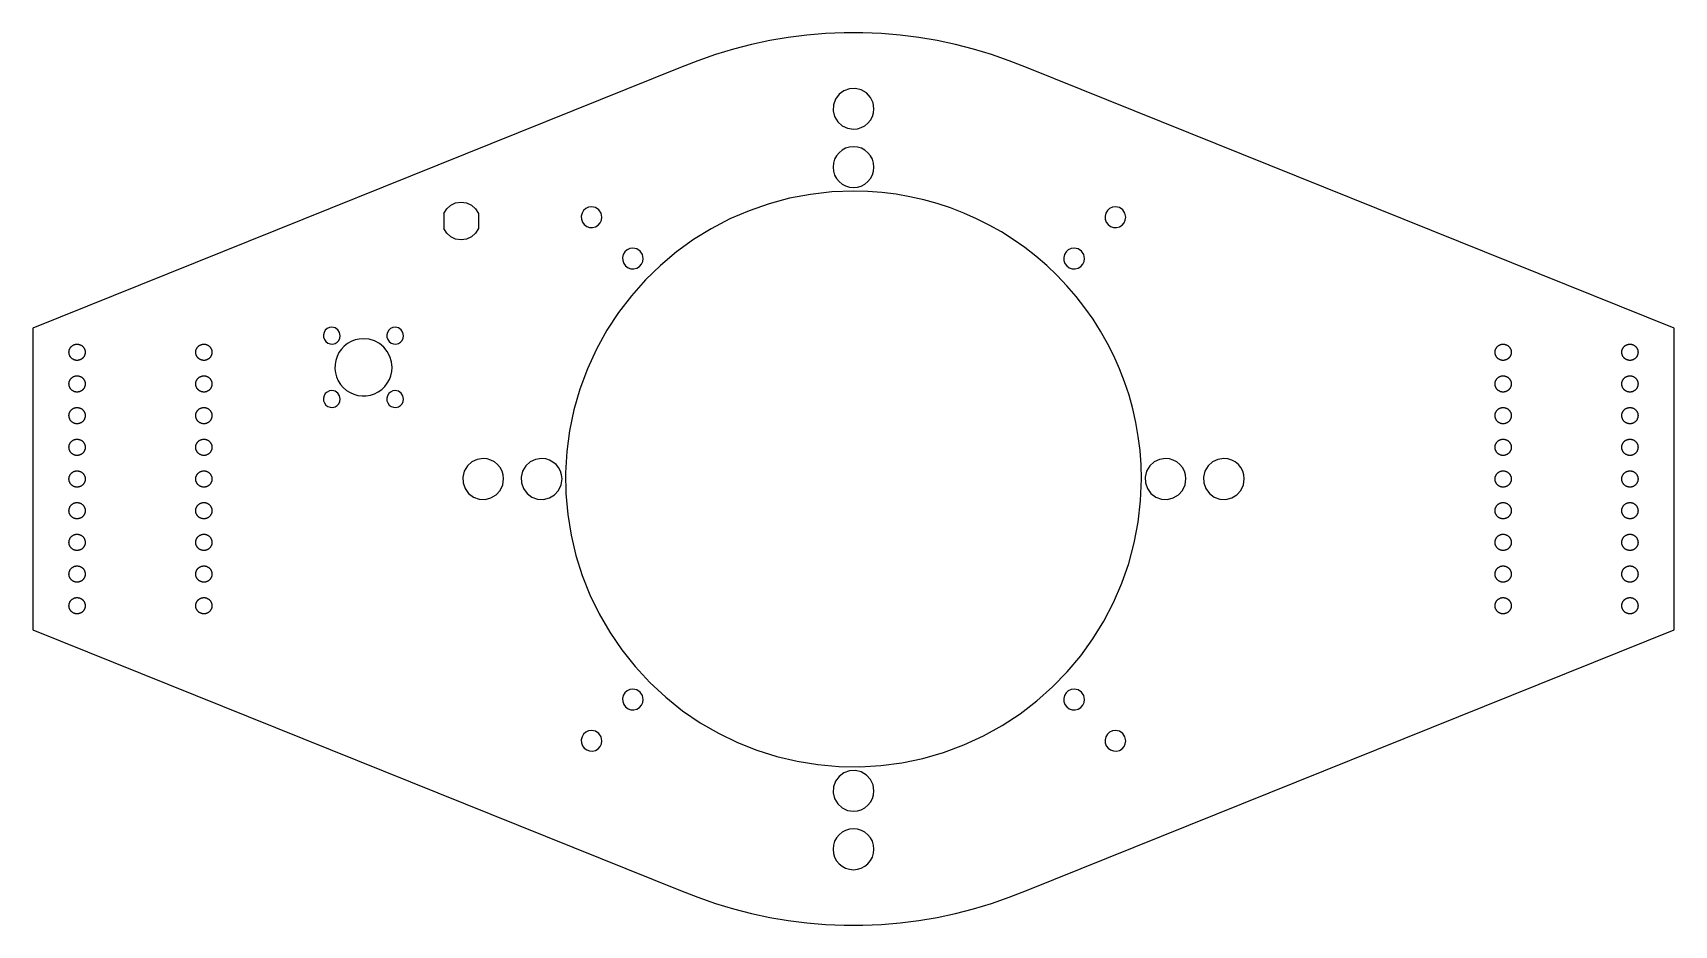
# Model space of a CAD drawing. Extents: x 110 to 524, y 98 to 323.
import ezdxf

# ---------------------------------------------------------------- set-up
doc = ezdxf.new("R2010")
doc.units = 0

msp = doc.modelspace()

# ---------------------------------------------------------------- linework, layer by layer
at = {"color": 7}
for points in [[(314.881313, 323.266307), (310.164936, 323.068134)], [(319.601156, 323.266307), (314.881313, 323.266307)], [(324.317533, 323.068134), (319.601156, 323.266307)], [(286.934046, 319.139077), (282.414968, 317.775151)], [(291.506358, 320.313296), (286.934046, 319.139077)], [(296.123569, 321.295163), (291.506358, 320.313296)], [(300.777954, 322.082298), (296.123569, 321.295163)], [(305.460941, 322.673112), (300.777954, 322.082298)], [(310.164936, 323.068134), (305.460941, 322.673112)], [(329.021528, 322.673112), (324.317533, 323.068134)], [(333.704515, 322.082298), (329.021528, 322.673112)], [(338.3589, 321.295163), (333.704515, 322.082298)], [(342.976112, 320.313296), (338.3589, 321.295163)], [(347.548424, 319.139077), (342.976112, 320.313296)], [(352.067501, 317.775151), (347.548424, 319.139077)], [(277.957274, 316.223107), (273.568371, 314.485326)], [(282.414968, 317.775151), (277.957274, 316.223107)], [(356.525196, 316.223107), (352.067501, 317.775151)], [(360.914098, 314.485326), (356.525196, 316.223107)], [(273.568371, 314.485326), (110.066388, 248.691207)], [(524.416074, 248.691207), (360.914098, 314.485326)], [(110.066388, 248.691207), (110.066388, 172.491303)], [(524.416074, 172.491303), (524.416074, 248.691207)], [(120.368456, 244.445708), (120.447566, 244.481162)], [(120.447566, 244.481162), (120.52747, 244.512383)], [(120.52747, 244.512383), (120.608433, 244.540693)], [(120.608433, 244.540693), (120.690454, 244.565564)], [(120.690454, 244.565564), (120.773533, 244.586995)], [(120.773533, 244.586995), (120.857405, 244.604723)], [(120.857405, 244.604723), (120.942601, 244.61901)], [(120.942601, 244.61901), (121.027532, 244.629858)], [(121.027532, 244.629858), (121.112463, 244.637002)], [(121.112463, 244.637002), (121.198453, 244.640706)], [(121.198453, 244.640706), (121.284442, 244.640706)], [(121.284442, 244.640706), (121.370432, 244.637002)], [(121.370432, 244.637002), (121.455363, 244.629858)], [(121.455363, 244.629858), (121.541352, 244.61901)], [(121.541352, 244.61901), (121.62549, 244.604723)], [(121.62549, 244.604723), (121.709363, 244.586995)], [(121.709363, 244.586995), (121.792442, 244.565564)], [(121.792442, 244.565564), (121.875521, 244.540693)], [(121.875521, 244.540693), (121.956483, 244.512383)], [(121.956483, 244.512383), (122.035594, 244.481162)], [(122.035594, 244.481162), (122.114439, 244.445708)], [(152.368447, 244.445708), (152.447557, 244.481162)], [(152.447557, 244.481162), (152.527461, 244.512383)], [(152.527461, 244.512383), (152.608424, 244.540693)], [(152.608424, 244.540693), (152.690444, 244.565564)], [(152.690444, 244.565564), (152.773524, 244.586995)], [(152.773524, 244.586995), (152.857396, 244.604723)], [(152.857396, 244.604723), (152.942328, 244.61901)], [(152.942328, 244.61901), (153.027523, 244.629858)], [(153.027523, 244.629858), (153.112454, 244.637002)], [(153.112454, 244.637002), (153.198444, 244.640706)], [(153.198444, 244.640706), (153.284433, 244.640706)], [(153.284433, 244.640706), (153.370423, 244.637002)], [(153.370423, 244.637002), (153.455354, 244.629858)], [(153.455354, 244.629858), (153.541343, 244.61901)], [(153.541343, 244.61901), (153.625481, 244.604723)], [(153.625481, 244.604723), (153.709354, 244.586995)], [(153.709354, 244.586995), (153.792433, 244.565564)], [(153.792433, 244.565564), (153.875512, 244.540693)], [(153.875512, 244.540693), (153.956474, 244.512383)], [(153.956474, 244.512383), (154.03532, 244.481162)], [(154.03532, 244.481162), (154.11443, 244.445708)], [(480.368031, 244.445708), (480.447142, 244.481162)], [(480.447142, 244.481162), (480.525987, 244.512383)], [(480.525987, 244.512383), (480.60695, 244.540693)], [(480.60695, 244.540693), (480.690029, 244.565564)], [(480.690029, 244.565564), (480.773108, 244.586995)], [(480.773108, 244.586995), (480.856981, 244.604723)], [(480.856981, 244.604723), (480.941118, 244.61901)], [(480.941118, 244.61901), (481.027108, 244.629858)], [(481.027108, 244.629858), (481.112039, 244.637002)], [(481.112039, 244.637002), (481.198028, 244.640706)], [(481.198028, 244.640706), (481.284018, 244.640706)], [(481.284018, 244.640706), (481.370007, 244.637002)], [(481.370007, 244.637002), (481.454938, 244.629858)], [(481.454938, 244.629858), (481.540134, 244.61901)], [(481.540134, 244.61901), (481.625065, 244.604723)], [(481.625065, 244.604723), (481.708938, 244.586995)], [(481.708938, 244.586995), (481.792017, 244.565564)], [(481.792017, 244.565564), (481.874038, 244.540693)], [(481.874038, 244.540693), (481.955, 244.512383)], [(481.955, 244.512383), (482.034904, 244.481162)], [(482.034904, 244.481162), (482.114014, 244.445708)], [(512.368022, 244.445708), (512.446868, 244.481162)], [(512.446868, 244.481162), (512.525978, 244.512383)], [(512.525978, 244.512383), (512.606941, 244.540693)], [(512.606941, 244.540693), (512.69002, 244.565564)], [(512.69002, 244.565564), (512.773099, 244.586995)], [(512.773099, 244.586995), (512.856972, 244.604723)], [(512.856972, 244.604723), (512.941109, 244.61901)], [(512.941109, 244.61901), (513.027098, 244.629858)], [(513.027098, 244.629858), (513.11203, 244.637002)], [(513.11203, 244.637002), (513.198019, 244.640706)], [(513.198019, 244.640706), (513.284009, 244.640706)], [(513.284009, 244.640706), (513.369998, 244.637002)], [(513.369998, 244.637002), (513.454929, 244.629858)], [(513.454929, 244.629858), (513.53986, 244.61901)], [(513.53986, 244.61901), (513.625056, 244.604723)], [(513.625056, 244.604723), (513.708929, 244.586995)], [(513.708929, 244.586995), (513.792008, 244.565564)], [(513.792008, 244.565564), (513.874029, 244.540693)], [(513.874029, 244.540693), (513.954991, 244.512383)], [(513.954991, 244.512383), (514.034895, 244.481162)], [(514.034895, 244.481162), (514.114005, 244.445708)], [(119.191591, 242.592569), (119.193443, 242.677235)], [(119.193443, 242.505256), (119.191591, 242.592569)], [(119.193443, 242.677235), (119.19847, 242.761902)], [(119.19847, 242.42059), (119.193443, 242.505256)], [(119.19847, 242.761902), (119.207466, 242.849214)], [(119.207466, 242.333277), (119.19847, 242.42059)], [(119.207466, 242.849214), (119.22043, 242.933881)], [(119.22043, 242.248611), (119.207466, 242.333277)], [(119.22043, 242.933881), (119.23657, 243.017225)], [(119.23657, 242.163944), (119.22043, 242.248611)], [(119.23657, 243.017225), (119.255355, 243.100833)], [(119.255355, 242.081924), (119.23657, 242.163944)], [(119.255355, 243.100833), (119.279432, 243.183383)], [(119.279432, 241.999903), (119.255355, 242.081924)], [(119.279432, 243.183383), (119.305362, 243.265403)], [(119.305362, 241.917882), (119.279432, 241.999903)], [(119.305362, 243.265403), (119.335524, 243.345837)], [(119.335524, 241.835861), (119.305362, 241.917882)], [(119.335524, 243.345837), (119.368597, 243.424947)], [(119.368597, 241.756487), (119.335524, 241.835861)], [(119.368597, 243.424947), (119.405374, 243.50247)], [(119.405374, 241.679757), (119.368597, 241.756487)], [(119.405374, 243.50247), (119.445591, 243.57867)], [(119.445591, 241.603028), (119.405374, 241.679757)], [(119.445591, 243.57867), (119.488453, 243.653282)], [(119.488453, 241.528945), (119.445591, 241.603028)], [(119.488453, 243.653282), (119.53449, 243.725778)], [(119.53449, 241.457508), (119.488453, 241.528945)], [(119.53449, 243.725778), (119.583438, 243.796157)], [(119.583438, 241.38607), (119.53449, 241.457508)], [(119.583438, 243.796157), (119.634503, 243.864419)], [(119.634503, 241.317279), (119.583438, 241.38607)], [(119.634503, 243.864419), (119.689536, 243.930565)], [(119.689536, 241.251133), (119.634503, 241.317279)], [(119.689536, 243.930565), (119.74748, 243.99433)], [(119.74748, 241.187633), (119.689536, 241.251133)], [(119.74748, 243.99433), (119.80754, 244.055977)], [(119.80754, 241.126779), (119.74748, 241.187633)], [(119.80754, 244.055977), (119.869453, 244.11445)], [(119.869453, 241.068571), (119.80754, 241.126779)], [(119.869453, 244.11445), (119.93454, 244.170542)], [(119.93454, 241.010362), (119.869453, 241.068571)], [(119.93454, 244.170542), (120.001479, 244.223988)], [(120.001479, 240.957446), (119.93454, 241.010362)], [(120.001479, 244.223988), (120.071594, 244.274523)], [(120.071594, 240.907175), (120.001479, 240.957446)], [(120.071594, 244.274523), (120.14356, 244.321883)], [(120.14356, 240.85955), (120.071594, 240.907175)], [(120.14356, 244.321883), (120.216585, 244.366333)], [(120.216585, 240.814571), (120.14356, 240.85955)], [(120.216585, 244.366333), (120.291462, 244.407873)], [(120.291462, 240.774884), (120.216585, 240.814571)], [(120.291462, 244.407873), (120.368456, 244.445708)], [(120.368456, 240.735196), (120.291462, 240.774884)], [(120.447566, 240.7008), (120.368456, 240.735196)], [(120.52747, 240.66905), (120.447566, 240.7008)], [(120.608433, 240.642592), (120.52747, 240.66905)], [(120.690454, 240.616134), (120.608433, 240.642592)], [(120.773533, 240.594967), (120.690454, 240.616134)], [(120.857405, 240.576446), (120.773533, 240.594967)], [(120.942601, 240.563217), (120.857405, 240.576446)], [(121.027532, 240.552634), (120.942601, 240.563217)], [(121.112463, 240.544696), (121.027532, 240.552634)], [(121.198453, 240.542051), (121.112463, 240.544696)], [(121.284442, 240.542051), (121.198453, 240.542051)], [(121.370432, 240.544696), (121.284442, 240.542051)], [(121.455363, 240.552634), (121.370432, 240.544696)], [(121.541352, 240.563217), (121.455363, 240.552634)], [(121.62549, 240.576446), (121.541352, 240.563217)], [(121.709363, 240.594967), (121.62549, 240.576446)], [(121.792442, 240.616134), (121.709363, 240.594967)], [(121.875521, 240.642592), (121.792442, 240.616134)], [(121.956483, 240.66905), (121.875521, 240.642592)], [(122.035594, 240.7008), (121.956483, 240.66905)], [(122.114439, 240.735196), (122.035594, 240.7008)], [(122.114439, 244.445708), (122.191433, 244.407873)], [(122.191433, 240.774884), (122.114439, 240.735196)], [(122.191433, 244.407873), (122.266574, 244.366333)], [(122.266574, 240.814571), (122.191433, 240.774884)], [(122.266574, 244.366333), (122.340393, 244.321883)], [(122.340393, 240.85955), (122.266574, 240.814571)], [(122.340393, 244.321883), (122.411566, 244.274523)], [(122.411566, 240.907175), (122.340393, 240.85955)], [(122.411566, 244.274523), (122.480358, 244.223988)], [(122.480358, 240.957446), (122.411566, 240.907175)], [(122.480358, 244.223988), (122.548355, 244.170542)], [(122.548355, 241.010362), (122.480358, 240.957446)], [(122.548355, 244.170542), (122.613443, 244.11445)], [(122.613443, 241.068571), (122.548355, 241.010362)], [(122.613443, 244.11445), (122.675355, 244.055977)], [(122.675355, 241.126779), (122.613443, 241.068571)], [(122.675355, 244.055977), (122.735416, 243.99433)], [(122.735416, 241.187633), (122.675355, 241.126779)], [(122.735416, 243.99433), (122.793359, 243.930565)], [(122.793359, 241.251133), (122.735416, 241.187633)], [(122.793359, 243.930565), (122.848393, 243.864419)], [(122.848393, 241.317279), (122.793359, 241.251133)], [(122.848393, 243.864419), (122.900515, 243.796157)], [(122.900515, 241.38607), (122.848393, 241.317279)], [(122.900515, 243.796157), (122.949463, 243.725778)], [(122.949463, 241.457508), (122.900515, 241.38607)], [(122.949463, 243.725778), (122.995501, 243.653282)], [(122.995501, 241.528945), (122.949463, 241.457508)], [(122.995501, 243.653282), (123.037569, 243.57867)], [(123.037569, 241.603028), (122.995501, 241.528945)], [(123.037569, 243.57867), (123.077521, 243.50247)], [(123.077521, 241.679757), (123.037569, 241.603028)], [(123.077521, 243.50247), (123.114563, 243.424947)], [(123.114563, 241.756487), (123.077521, 241.679757)], [(123.114563, 243.424947), (123.147371, 243.345837)], [(123.147371, 241.835861), (123.114563, 241.756487)], [(123.147371, 243.345837), (123.177534, 243.265403)], [(123.177534, 241.917882), (123.147371, 241.835861)], [(123.177534, 243.265403), (123.204521, 243.183383)], [(123.204521, 241.999903), (123.177534, 241.917882)], [(123.204521, 243.183383), (123.22754, 243.100833)], [(123.22754, 242.081924), (123.204521, 241.999903)], [(123.22754, 243.100833), (123.24659, 243.017225)], [(123.24659, 242.163944), (123.22754, 242.081924)], [(123.24659, 243.017225), (123.263523, 242.933881)], [(123.263523, 242.248611), (123.24659, 242.163944)], [(123.263523, 242.933881), (123.275429, 242.849214)], [(123.275429, 242.333277), (123.263523, 242.248611)], [(123.275429, 242.849214), (123.284425, 242.761902)], [(123.284425, 242.42059), (123.275429, 242.333277)], [(123.284425, 242.761902), (123.289452, 242.677235)], [(123.289452, 242.505256), (123.284425, 242.42059)], [(123.289452, 242.677235), (123.291569, 242.592569)], [(123.291569, 242.592569), (123.289452, 242.505256)], [(151.191317, 242.592569), (151.193434, 242.677235)], [(151.193434, 242.505256), (151.191317, 242.592569)], [(151.193434, 242.677235), (151.198461, 242.761902)], [(151.198461, 242.42059), (151.193434, 242.505256)], [(151.198461, 242.761902), (151.207457, 242.849214)], [(151.207457, 242.333277), (151.198461, 242.42059)], [(151.207457, 242.849214), (151.220421, 242.933881)], [(151.220421, 242.248611), (151.207457, 242.333277)], [(151.220421, 242.933881), (151.236561, 243.017225)], [(151.236561, 242.163944), (151.220421, 242.248611)], [(151.236561, 243.017225), (151.255346, 243.100833)], [(151.255346, 242.081924), (151.236561, 242.163944)], [(151.255346, 243.100833), (151.279423, 243.183383)], [(151.279423, 241.999903), (151.255346, 242.081924)], [(151.279423, 243.183383), (151.305352, 243.265403)], [(151.305352, 241.917882), (151.279423, 241.999903)], [(151.305352, 243.265403), (151.335515, 243.345837)], [(151.335515, 241.835861), (151.305352, 241.917882)], [(151.335515, 243.345837), (151.368323, 243.424947)], [(151.368323, 241.756487), (151.335515, 241.835861)], [(151.368323, 243.424947), (151.405365, 243.50247)], [(151.405365, 241.679757), (151.368323, 241.756487)], [(151.405365, 243.50247), (151.445317, 243.57867)], [(151.445317, 241.603028), (151.405365, 241.679757)], [(151.445317, 243.57867), (151.488444, 243.653282)], [(151.488444, 241.528945), (151.445317, 241.603028)], [(151.488444, 243.653282), (151.534481, 243.725778)], [(151.534481, 241.457508), (151.488444, 241.528945)], [(151.534481, 243.725778), (151.583429, 243.796157)], [(151.583429, 241.38607), (151.534481, 241.457508)], [(151.583429, 243.796157), (151.634494, 243.864419)], [(151.634494, 241.317279), (151.583429, 241.38607)], [(151.634494, 243.864419), (151.689527, 243.930565)], [(151.689527, 241.251133), (151.634494, 241.317279)], [(151.689527, 243.930565), (151.747471, 243.99433)], [(151.747471, 241.187633), (151.689527, 241.251133)], [(151.747471, 243.99433), (151.807531, 244.055977)], [(151.807531, 241.126779), (151.747471, 241.187633)], [(151.807531, 244.055977), (151.869443, 244.11445)], [(151.869443, 241.068571), (151.807531, 241.126779)], [(151.869443, 244.11445), (151.934531, 244.170542)], [(151.934531, 241.010362), (151.869443, 241.068571)], [(151.934531, 244.170542), (152.00147, 244.223988)], [(152.00147, 240.957446), (151.934531, 241.010362)], [(152.00147, 244.223988), (152.07132, 244.274523)], [(152.07132, 240.907175), (152.00147, 240.957446)], [(152.07132, 244.274523), (152.143551, 244.321883)], [(152.143551, 240.85955), (152.07132, 240.907175)], [(152.143551, 244.321883), (152.216312, 244.366333)], [(152.216312, 240.814571), (152.143551, 240.85955)], [(152.216312, 244.366333), (152.291453, 244.407873)], [(152.291453, 240.774884), (152.216312, 240.814571)], [(152.291453, 244.407873), (152.368447, 244.445708)], [(152.368447, 240.735196), (152.291453, 240.774884)], [(152.447557, 240.7008), (152.368447, 240.735196)], [(152.527461, 240.66905), (152.447557, 240.7008)], [(152.608424, 240.642592), (152.527461, 240.66905)], [(152.690444, 240.616134), (152.608424, 240.642592)], [(152.773524, 240.594967), (152.690444, 240.616134)], [(152.857396, 240.576446), (152.773524, 240.594967)], [(152.942328, 240.563217), (152.857396, 240.576446)], [(153.027523, 240.552634), (152.942328, 240.563217)], [(153.112454, 240.544696), (153.027523, 240.552634)], [(153.198444, 240.542051), (153.112454, 240.544696)], [(153.284433, 240.542051), (153.198444, 240.542051)], [(153.370423, 240.544696), (153.284433, 240.542051)], [(153.455354, 240.552634), (153.370423, 240.544696)], [(153.541343, 240.563217), (153.455354, 240.552634)], [(153.625481, 240.576446), (153.541343, 240.563217)], [(153.709354, 240.594967), (153.625481, 240.576446)], [(153.792433, 240.616134), (153.709354, 240.594967)], [(153.875512, 240.642592), (153.792433, 240.616134)], [(153.956474, 240.66905), (153.875512, 240.642592)], [(154.03532, 240.7008), (153.956474, 240.66905)], [(154.11443, 240.735196), (154.03532, 240.7008)], [(154.11443, 244.445708), (154.191424, 244.407873)], [(154.191424, 240.774884), (154.11443, 240.735196)], [(154.191424, 244.407873), (154.266301, 244.366333)], [(154.266301, 240.814571), (154.191424, 240.774884)], [(154.266301, 244.366333), (154.340384, 244.321883)], [(154.340384, 240.85955), (154.266301, 240.814571)], [(154.340384, 244.321883), (154.411557, 244.274523)], [(154.411557, 240.907175), (154.340384, 240.85955)], [(154.411557, 244.274523), (154.480348, 244.223988)], [(154.480348, 240.957446), (154.411557, 240.907175)], [(154.480348, 244.223988), (154.548346, 244.170542)], [(154.548346, 241.010362), (154.480348, 240.957446)], [(154.548346, 244.170542), (154.613434, 244.11445)], [(154.613434, 241.068571), (154.548346, 241.010362)], [(154.613434, 244.11445), (154.675346, 244.055977)], [(154.675346, 241.126779), (154.613434, 241.068571)], [(154.675346, 244.055977), (154.735406, 243.99433)], [(154.735406, 241.187633), (154.675346, 241.126779)], [(154.735406, 243.99433), (154.79335, 243.930565)], [(154.79335, 241.251133), (154.735406, 241.187633)], [(154.79335, 243.930565), (154.848383, 243.864419)], [(154.848383, 241.317279), (154.79335, 241.251133)], [(154.848383, 243.864419), (154.900506, 243.796157)], [(154.900506, 241.38607), (154.848383, 241.317279)], [(154.900506, 243.796157), (154.949454, 243.725778)], [(154.949454, 241.457508), (154.900506, 241.38607)], [(154.949454, 243.725778), (154.995492, 243.653282)], [(154.995492, 241.528945), (154.949454, 241.457508)], [(154.995492, 243.653282), (155.03756, 243.57867)], [(155.03756, 241.603028), (154.995492, 241.528945)], [(155.03756, 243.57867), (155.077512, 243.50247)], [(155.077512, 241.679757), (155.03756, 241.603028)], [(155.077512, 243.50247), (155.114554, 243.424947)], [(155.114554, 241.756487), (155.077512, 241.679757)], [(155.114554, 243.424947), (155.147362, 243.345837)], [(155.147362, 241.835861), (155.114554, 241.756487)], [(155.147362, 243.345837), (155.177525, 243.265403)], [(155.177525, 241.917882), (155.147362, 241.835861)], [(155.177525, 243.265403), (155.204512, 243.183383)], [(155.204512, 241.999903), (155.177525, 241.917882)], [(155.204512, 243.183383), (155.227531, 243.100833)], [(155.227531, 242.081924), (155.204512, 241.999903)], [(155.227531, 243.100833), (155.246316, 243.017225)], [(155.246316, 242.163944), (155.227531, 242.081924)], [(155.246316, 243.017225), (155.263514, 242.933881)], [(155.263514, 242.248611), (155.246316, 242.163944)], [(155.263514, 242.933881), (155.27542, 242.849214)], [(155.27542, 242.333277), (155.263514, 242.248611)], [(155.27542, 242.849214), (155.284416, 242.761902)], [(155.284416, 242.42059), (155.27542, 242.333277)], [(155.284416, 242.761902), (155.289443, 242.677235)], [(155.289443, 242.505256), (155.284416, 242.42059)], [(155.289443, 242.677235), (155.29156, 242.592569)], [(155.29156, 242.592569), (155.289443, 242.505256)], [(479.193018, 242.505256), (479.190372, 242.592569)], [(479.190902, 242.592569), (479.193547, 242.677235)], [(479.193018, 242.677235), (479.198045, 242.761902)], [(479.198045, 242.42059), (479.193018, 242.505256)], [(479.198045, 242.761902), (479.207041, 242.849214)], [(479.207041, 242.333277), (479.198045, 242.42059)], [(479.207041, 242.849214), (479.218947, 242.933881)], [(479.218947, 242.248611), (479.207041, 242.333277)], [(479.218947, 242.933881), (479.236145, 243.017225)], [(479.236145, 242.163944), (479.218947, 242.248611)], [(479.236145, 243.017225), (479.254931, 243.100833)], [(479.254931, 242.081924), (479.236145, 242.163944)], [(479.254931, 243.100833), (479.277949, 243.183383)], [(479.277949, 241.999903), (479.254931, 242.081924)], [(479.277949, 243.183383), (479.304937, 243.265403)], [(479.304937, 241.917882), (479.277949, 241.999903)], [(479.304937, 243.265403), (479.335099, 243.345837)], [(479.335099, 241.835861), (479.304937, 241.917882)], [(479.335099, 243.345837), (479.367908, 243.424947)], [(479.367908, 241.756487), (479.335099, 241.835861)], [(479.367908, 243.424947), (479.404949, 243.50247)], [(479.404949, 241.679757), (479.367908, 241.756487)], [(479.404949, 243.50247), (479.444901, 243.57867)], [(479.444901, 241.603028), (479.404949, 241.679757)], [(479.444901, 243.57867), (479.48697, 243.653282)], [(479.48697, 241.528945), (479.444901, 241.603028)], [(479.48697, 243.653282), (479.533007, 243.725778)], [(479.533007, 241.457508), (479.48697, 241.528945)], [(479.533007, 243.725778), (479.581955, 243.796157)], [(479.581955, 241.38607), (479.533007, 241.457508)], [(479.581955, 243.796157), (479.634078, 243.864419)], [(479.634078, 241.317279), (479.581955, 241.38607)], [(479.634078, 243.864419), (479.689111, 243.930565)], [(479.689111, 241.251133), (479.634078, 241.317279)], [(479.689111, 243.930565), (479.747055, 243.99433)], [(479.747055, 241.187633), (479.689111, 241.251133)], [(479.747055, 243.99433), (479.807115, 244.055977)], [(479.807115, 241.126779), (479.747055, 241.187633)], [(479.807115, 244.055977), (479.869028, 244.11445)], [(479.869028, 241.068571), (479.807115, 241.126779)], [(479.869028, 244.11445), (479.934115, 244.170542)], [(479.934115, 241.010362), (479.869028, 241.068571)], [(479.934115, 244.170542), (480.002113, 244.223988)], [(480.002113, 240.957446), (479.934115, 241.010362)], [(480.002113, 244.223988), (480.070905, 244.274523)], [(480.070905, 240.907175), (480.002113, 240.957446)], [(480.070905, 244.274523), (480.142077, 244.321883)], [(480.142077, 240.85955), (480.070905, 240.907175)], [(480.142077, 244.321883), (480.216161, 244.366333)], [(480.216161, 240.814571), (480.142077, 240.85955)], [(480.216161, 244.366333), (480.291038, 244.407873)], [(480.291038, 240.774884), (480.216161, 240.814571)], [(480.291038, 244.407873), (480.368031, 244.445708)], [(480.368031, 240.735196), (480.291038, 240.774884)], [(480.447142, 240.7008), (480.368031, 240.735196)], [(480.525987, 240.66905), (480.447142, 240.7008)], [(480.60695, 240.642592), (480.525987, 240.66905)], [(480.690029, 240.616134), (480.60695, 240.642592)], [(480.773108, 240.594967), (480.690029, 240.616134)], [(480.856981, 240.576446), (480.773108, 240.594967)], [(480.941118, 240.563217), (480.856981, 240.576446)], [(481.027108, 240.552634), (480.941118, 240.563217)], [(481.112039, 240.544696), (481.027108, 240.552634)], [(481.198028, 240.542051), (481.112039, 240.544696)], [(481.284018, 240.542051), (481.198028, 240.542051)], [(481.370007, 240.544696), (481.284018, 240.542051)], [(481.454938, 240.552634), (481.370007, 240.544696)], [(481.540134, 240.563217), (481.454938, 240.552634)], [(481.625065, 240.576446), (481.540134, 240.563217)], [(481.708938, 240.594967), (481.625065, 240.576446)], [(481.792017, 240.616134), (481.708938, 240.594967)], [(481.874038, 240.642592), (481.792017, 240.616134)], [(481.955, 240.66905), (481.874038, 240.642592)], [(482.034904, 240.7008), (481.955, 240.66905)], [(482.114014, 240.735196), (482.034904, 240.7008)], [(482.114014, 244.445708), (482.191008, 244.407873)], [(482.191008, 240.774884), (482.114014, 240.735196)], [(482.191008, 244.407873), (482.26615, 244.366333)], [(482.26615, 240.814571), (482.191008, 240.774884)], [(482.26615, 244.366333), (482.33891, 244.321883)], [(482.33891, 240.85955), (482.26615, 240.814571)], [(482.33891, 244.321883), (482.411141, 244.274523)], [(482.411141, 240.907175), (482.33891, 240.85955)], [(482.411141, 244.274523), (482.480991, 244.223988)], [(482.480991, 240.957446), (482.411141, 240.907175)], [(482.480991, 244.223988), (482.547931, 244.170542)], [(482.547931, 241.010362), (482.480991, 240.957446)], [(482.547931, 244.170542), (482.613018, 244.11445)], [(482.613018, 241.068571), (482.547931, 241.010362)], [(482.613018, 244.11445), (482.67493, 244.055977)], [(482.67493, 241.126779), (482.613018, 241.068571)], [(482.67493, 244.055977), (482.734991, 243.99433)], [(482.734991, 241.187633), (482.67493, 241.126779)], [(482.734991, 243.99433), (482.792934, 243.930565)], [(482.792934, 241.251133), (482.734991, 241.187633)], [(482.792934, 243.930565), (482.847968, 243.864419)], [(482.847968, 241.317279), (482.792934, 241.251133)], [(482.847968, 243.864419), (482.899032, 243.796157)], [(482.899032, 241.38607), (482.847968, 241.317279)], [(482.899032, 243.796157), (482.94798, 243.725778)], [(482.94798, 241.457508), (482.899032, 241.38607)], [(482.94798, 243.725778), (482.994018, 243.653282)], [(482.994018, 241.528945), (482.94798, 241.457508)], [(482.994018, 243.653282), (483.037145, 243.57867)], [(483.037145, 241.603028), (482.994018, 241.528945)], [(483.037145, 243.57867), (483.077097, 243.50247)], [(483.077097, 241.679757), (483.037145, 241.603028)], [(483.077097, 243.50247), (483.114138, 243.424947)], [(483.114138, 241.756487), (483.077097, 241.679757)], [(483.114138, 243.424947), (483.146947, 243.345837)], [(483.146947, 241.835861), (483.114138, 241.756487)], [(483.146947, 243.345837), (483.177109, 243.265403)], [(483.177109, 241.917882), (483.146947, 241.835861)], [(483.177109, 243.265403), (483.203038, 243.183383)], [(483.203038, 241.999903), (483.177109, 241.917882)], [(483.203038, 243.183383), (483.227115, 243.100833)], [(483.227115, 242.081924), (483.203038, 241.999903)], [(483.227115, 243.100833), (483.245901, 243.017225)], [(483.245901, 242.163944), (483.227115, 242.081924)], [(483.245901, 243.017225), (483.26204, 242.933881)], [(483.26204, 242.248611), (483.245901, 242.163944)], [(483.26204, 242.933881), (483.275005, 242.849214)], [(483.275005, 242.333277), (483.26204, 242.248611)], [(483.275005, 242.849214), (483.284001, 242.761902)], [(483.284001, 242.42059), (483.275005, 242.333277)], [(483.284001, 242.761902), (483.289028, 242.677235)], [(483.289028, 242.505256), (483.284001, 242.42059)], [(483.291144, 242.592569), (483.288498, 242.505256)], [(483.289028, 242.677235), (483.291673, 242.592569)], [(511.193009, 242.505256), (511.190363, 242.592569)], [(511.190892, 242.592569), (511.193538, 242.677235)], [(511.193009, 242.677235), (511.198036, 242.761902)], [(511.198036, 242.42059), (511.193009, 242.505256)], [(511.198036, 242.761902), (511.207032, 242.849214)], [(511.207032, 242.333277), (511.198036, 242.42059)], [(511.207032, 242.849214), (511.218938, 242.933881)], [(511.218938, 242.248611), (511.207032, 242.333277)], [(511.218938, 242.933881), (511.235872, 243.017225)], [(511.235872, 242.163944), (511.218938, 242.248611)], [(511.235872, 243.017225), (511.254922, 243.100833)], [(511.254922, 242.081924), (511.235872, 242.163944)], [(511.254922, 243.100833), (511.27794, 243.183383)], [(511.27794, 241.999903), (511.254922, 242.081924)], [(511.27794, 243.183383), (511.304928, 243.265403)], [(511.304928, 241.917882), (511.27794, 241.999903)], [(511.304928, 243.265403), (511.33509, 243.345837)], [(511.33509, 241.835861), (511.304928, 241.917882)], [(511.33509, 243.345837), (511.367898, 243.424947)], [(511.367898, 241.756487), (511.33509, 241.835861)], [(511.367898, 243.424947), (511.40494, 243.50247)], [(511.40494, 241.679757), (511.367898, 241.756487)], [(511.40494, 243.50247), (511.444892, 243.57867)], [(511.444892, 241.603028), (511.40494, 241.679757)], [(511.444892, 243.57867), (511.486961, 243.653282)], [(511.486961, 241.528945), (511.444892, 241.603028)], [(511.486961, 243.653282), (511.532998, 243.725778)], [(511.532998, 241.457508), (511.486961, 241.528945)], [(511.532998, 243.725778), (511.581946, 243.796157)], [(511.581946, 241.38607), (511.532998, 241.457508)], [(511.581946, 243.796157), (511.634069, 243.864419)], [(511.634069, 241.317279), (511.581946, 241.38607)], [(511.634069, 243.864419), (511.689102, 243.930565)], [(511.689102, 241.251133), (511.634069, 241.317279)], [(511.689102, 243.930565), (511.747046, 243.99433)], [(511.747046, 241.187633), (511.689102, 241.251133)], [(511.747046, 243.99433), (511.807106, 244.055977)], [(511.807106, 241.126779), (511.747046, 241.187633)], [(511.807106, 244.055977), (511.869019, 244.11445)], [(511.869019, 241.068571), (511.807106, 241.126779)], [(511.869019, 244.11445), (511.934106, 244.170542)], [(511.934106, 241.010362), (511.869019, 241.068571)], [(511.934106, 244.170542), (512.002104, 244.223988)], [(512.002104, 240.957446), (511.934106, 241.010362)], [(512.002104, 244.223988), (512.070895, 244.274523)], [(512.070895, 240.907175), (512.002104, 240.957446)], [(512.070895, 244.274523), (512.142068, 244.321883)], [(512.142068, 240.85955), (512.070895, 240.907175)], [(512.142068, 244.321883), (512.215887, 244.366333)], [(512.215887, 240.814571), (512.142068, 240.85955)], [(512.215887, 244.366333), (512.291029, 244.407873)], [(512.291029, 240.774884), (512.215887, 240.814571)], [(512.291029, 244.407873), (512.368022, 244.445708)], [(512.368022, 240.735196), (512.291029, 240.774884)], [(512.446868, 240.7008), (512.368022, 240.735196)], [(512.525978, 240.66905), (512.446868, 240.7008)], [(512.606941, 240.642592), (512.525978, 240.66905)], [(512.69002, 240.616134), (512.606941, 240.642592)], [(512.773099, 240.594967), (512.69002, 240.616134)], [(512.856972, 240.576446), (512.773099, 240.594967)], [(512.941109, 240.563217), (512.856972, 240.576446)], [(513.027098, 240.552634), (512.941109, 240.563217)], [(513.11203, 240.544696), (513.027098, 240.552634)], [(513.198019, 240.542051), (513.11203, 240.544696)], [(513.284009, 240.542051), (513.198019, 240.542051)], [(513.369998, 240.544696), (513.284009, 240.542051)], [(513.454929, 240.552634), (513.369998, 240.544696)], [(513.53986, 240.563217), (513.454929, 240.552634)], [(513.625056, 240.576446), (513.53986, 240.563217)], [(513.708929, 240.594967), (513.625056, 240.576446)], [(513.792008, 240.616134), (513.708929, 240.594967)], [(513.874029, 240.642592), (513.792008, 240.616134)], [(513.954991, 240.66905), (513.874029, 240.642592)], [(514.034895, 240.7008), (513.954991, 240.66905)], [(514.114005, 240.735196), (514.034895, 240.7008)], [(514.114005, 244.445708), (514.190999, 244.407873)], [(514.190999, 240.774884), (514.114005, 240.735196)], [(514.190999, 244.407873), (514.265876, 244.366333)], [(514.265876, 240.814571), (514.190999, 240.774884)], [(514.265876, 244.366333), (514.338901, 244.321883)], [(514.338901, 240.85955), (514.265876, 240.814571)], [(514.338901, 244.321883), (514.410868, 244.274523)], [(514.410868, 240.907175), (514.338901, 240.85955)], [(514.410868, 244.274523), (514.480982, 244.223988)], [(514.480982, 240.957446), (514.410868, 240.907175)], [(514.480982, 244.223988), (514.547922, 244.170542)], [(514.547922, 241.010362), (514.480982, 240.957446)], [(514.547922, 244.170542), (514.613009, 244.11445)], [(514.613009, 241.068571), (514.547922, 241.010362)], [(514.613009, 244.11445), (514.674921, 244.055977)], [(514.674921, 241.126779), (514.613009, 241.068571)], [(514.674921, 244.055977), (514.734982, 243.99433)], [(514.734982, 241.187633), (514.674921, 241.126779)], [(514.734982, 243.99433), (514.792925, 243.930565)], [(514.792925, 241.251133), (514.734982, 241.187633)], [(514.792925, 243.930565), (514.847959, 243.864419)], [(514.847959, 241.317279), (514.792925, 241.251133)], [(514.847959, 243.864419), (514.899023, 243.796157)], [(514.899023, 241.38607), (514.847959, 241.317279)], [(514.899023, 243.796157), (514.947971, 243.725778)], [(514.947971, 241.457508), (514.899023, 241.38607)], [(514.947971, 243.725778), (514.994008, 243.653282)], [(514.994008, 241.528945), (514.947971, 241.457508)], [(514.994008, 243.653282), (515.036871, 243.57867)], [(515.036871, 241.603028), (514.994008, 241.528945)], [(515.036871, 243.57867), (515.077088, 243.50247)], [(515.077088, 241.679757), (515.036871, 241.603028)], [(515.077088, 243.50247), (515.113865, 243.424947)], [(515.113865, 241.756487), (515.077088, 241.679757)], [(515.113865, 243.424947), (515.146937, 243.345837)], [(515.146937, 241.835861), (515.113865, 241.756487)], [(515.146937, 243.345837), (515.1771, 243.265403)], [(515.1771, 241.917882), (515.146937, 241.835861)], [(515.1771, 243.265403), (515.203029, 243.183383)], [(515.203029, 241.999903), (515.1771, 241.917882)], [(515.203029, 243.183383), (515.227106, 243.100833)], [(515.227106, 242.081924), (515.203029, 241.999903)], [(515.227106, 243.100833), (515.245891, 243.017225)], [(515.245891, 242.163944), (515.227106, 242.081924)], [(515.245891, 243.017225), (515.262031, 242.933881)], [(515.262031, 242.248611), (515.245891, 242.163944)], [(515.262031, 242.933881), (515.274996, 242.849214)], [(515.274996, 242.333277), (515.262031, 242.248611)], [(515.274996, 242.849214), (515.283991, 242.761902)], [(515.283991, 242.42059), (515.274996, 242.333277)], [(515.283991, 242.761902), (515.289019, 242.677235)], [(515.289019, 242.505256), (515.283991, 242.42059)], [(515.290871, 242.592569), (515.288225, 242.505256)], [(515.289019, 242.677235), (515.291664, 242.592569)], [(119.93454, 236.171139), (120.001479, 236.224056)], [(120.001479, 236.224056), (120.071594, 236.274327)], [(120.071594, 236.274327), (120.14356, 236.321952)], [(120.14356, 236.321952), (120.216585, 236.366931)], [(120.216585, 236.366931), (120.291462, 236.406618)], [(120.291462, 236.406618), (120.368456, 236.446306)], [(120.368456, 236.446306), (120.447566, 236.480702)], [(120.447566, 236.480702), (120.52747, 236.512451)], [(120.52747, 236.512451), (120.608433, 236.541556)], [(120.608433, 236.541556), (120.690454, 236.565368)], [(120.690454, 236.565368), (120.773533, 236.586535)], [(120.773533, 236.586535), (120.857405, 236.605056)], [(120.857405, 236.605056), (120.942601, 236.618285)], [(120.942601, 236.618285), (121.027532, 236.628868)], [(121.027532, 236.628868), (121.112463, 236.636806)], [(121.112463, 236.636806), (121.198453, 236.639451)], [(121.198453, 236.639451), (121.284442, 236.639451)], [(121.284442, 236.639451), (121.370432, 236.636806)], [(121.370432, 236.636806), (121.455363, 236.628868)], [(121.455363, 236.628868), (121.541352, 236.618285)], [(121.541352, 236.618285), (121.62549, 236.605056)], [(121.62549, 236.605056), (121.709363, 236.586535)], [(121.709363, 236.586535), (121.792442, 236.565368)], [(121.792442, 236.565368), (121.875521, 236.541556)], [(121.875521, 236.541556), (121.956483, 236.512451)], [(121.956483, 236.512451), (122.035594, 236.480702)], [(122.035594, 236.480702), (122.114439, 236.446306)], [(122.114439, 236.446306), (122.191433, 236.406618)], [(122.191433, 236.406618), (122.266574, 236.366931)], [(122.266574, 236.366931), (122.340393, 236.321952)], [(122.340393, 236.321952), (122.411566, 236.274327)], [(122.411566, 236.274327), (122.480358, 236.224056)], [(122.480358, 236.224056), (122.548355, 236.171139)], [(151.934531, 236.171139), (152.00147, 236.224056)], [(152.00147, 236.224056), (152.07132, 236.274327)], [(152.07132, 236.274327), (152.143551, 236.321952)], [(152.143551, 236.321952), (152.216312, 236.366931)], [(152.216312, 236.366931), (152.291453, 236.406618)], [(152.291453, 236.406618), (152.368447, 236.446306)], [(152.368447, 236.446306), (152.447557, 236.480702)], [(152.447557, 236.480702), (152.527461, 236.512451)], [(152.527461, 236.512451), (152.608424, 236.541556)], [(152.608424, 236.541556), (152.690444, 236.565368)], [(152.690444, 236.565368), (152.773524, 236.586535)], [(152.773524, 236.586535), (152.857396, 236.605056)], [(152.857396, 236.605056), (152.942328, 236.618285)], [(152.942328, 236.618285), (153.027523, 236.628868)], [(153.027523, 236.628868), (153.112454, 236.636806)], [(153.112454, 236.636806), (153.198444, 236.639451)], [(153.198444, 236.639451), (153.284433, 236.639451)], [(153.284433, 236.639451), (153.370423, 236.636806)], [(153.370423, 236.636806), (153.455354, 236.628868)], [(153.455354, 236.628868), (153.541343, 236.618285)], [(153.541343, 236.618285), (153.625481, 236.605056)], [(153.625481, 236.605056), (153.709354, 236.586535)], [(153.709354, 236.586535), (153.792433, 236.565368)], [(153.792433, 236.565368), (153.875512, 236.541556)], [(153.875512, 236.541556), (153.956474, 236.512451)], [(153.956474, 236.512451), (154.03532, 236.480702)], [(154.03532, 236.480702), (154.11443, 236.446306)], [(154.11443, 236.446306), (154.191424, 236.406618)], [(154.191424, 236.406618), (154.266301, 236.366931)], [(154.266301, 236.366931), (154.340384, 236.321952)], [(154.340384, 236.321952), (154.411557, 236.274327)], [(154.411557, 236.274327), (154.480348, 236.224056)], [(154.480348, 236.224056), (154.548346, 236.171139)], [(479.934115, 236.171139), (480.002113, 236.224056)], [(480.002113, 236.224056), (480.070905, 236.274327)], [(480.070905, 236.274327), (480.142077, 236.321952)], [(480.142077, 236.321952), (480.216161, 236.366931)], [(480.216161, 236.366931), (480.291038, 236.406618)], [(480.291038, 236.406618), (480.368031, 236.446306)], [(480.368031, 236.446306), (480.447142, 236.480702)], [(480.447142, 236.480702), (480.525987, 236.512451)], [(480.525987, 236.512451), (480.60695, 236.541556)], [(480.60695, 236.541556), (480.690029, 236.565368)], [(480.690029, 236.565368), (480.773108, 236.586535)], [(480.773108, 236.586535), (480.856981, 236.605056)], [(480.856981, 236.605056), (480.941118, 236.618285)], [(480.941118, 236.618285), (481.027108, 236.628868)], [(481.027108, 236.628868), (481.112039, 236.636806)], [(481.112039, 236.636806), (481.198028, 236.639451)], [(481.198028, 236.639451), (481.284018, 236.639451)], [(481.284018, 236.639451), (481.370007, 236.636806)], [(481.370007, 236.636806), (481.454938, 236.628868)], [(481.454938, 236.628868), (481.540134, 236.618285)], [(481.540134, 236.618285), (481.625065, 236.605056)], [(481.625065, 236.605056), (481.708938, 236.586535)], [(481.708938, 236.586535), (481.792017, 236.565368)], [(481.792017, 236.565368), (481.874038, 236.541556)], [(481.874038, 236.541556), (481.955, 236.512451)], [(481.955, 236.512451), (482.034904, 236.480702)], [(482.034904, 236.480702), (482.114014, 236.446306)], [(482.114014, 236.446306), (482.191008, 236.406618)], [(482.191008, 236.406618), (482.26615, 236.366931)], [(482.26615, 236.366931), (482.33891, 236.321952)], [(482.33891, 236.321952), (482.411141, 236.274327)], [(482.411141, 236.274327), (482.480991, 236.224056)], [(482.480991, 236.224056), (482.547931, 236.171139)], [(511.934106, 236.171139), (512.002104, 236.224056)], [(512.002104, 236.224056), (512.070895, 236.274327)], [(512.070895, 236.274327), (512.142068, 236.321952)], [(512.142068, 236.321952), (512.215887, 236.366931)], [(512.215887, 236.366931), (512.291029, 236.406618)], [(512.291029, 236.406618), (512.368022, 236.446306)], [(512.368022, 236.446306), (512.446868, 236.480702)], [(512.446868, 236.480702), (512.525978, 236.512451)], [(512.525978, 236.512451), (512.606941, 236.541556)], [(512.606941, 236.541556), (512.69002, 236.565368)], [(512.69002, 236.565368), (512.773099, 236.586535)], [(512.773099, 236.586535), (512.856972, 236.605056)], [(512.856972, 236.605056), (512.941109, 236.618285)], [(512.941109, 236.618285), (513.027098, 236.628868)], [(513.027098, 236.628868), (513.11203, 236.636806)], [(513.11203, 236.636806), (513.198019, 236.639451)], [(513.198019, 236.639451), (513.284009, 236.639451)], [(513.284009, 236.639451), (513.369998, 236.636806)], [(513.369998, 236.636806), (513.454929, 236.628868)], [(513.454929, 236.628868), (513.53986, 236.618285)], [(513.53986, 236.618285), (513.625056, 236.605056)], [(513.625056, 236.605056), (513.708929, 236.586535)], [(513.708929, 236.586535), (513.792008, 236.565368)], [(513.792008, 236.565368), (513.874029, 236.541556)], [(513.874029, 236.541556), (513.954991, 236.512451)], [(513.954991, 236.512451), (514.034895, 236.480702)], [(514.034895, 236.480702), (514.114005, 236.446306)], [(514.114005, 236.446306), (514.190999, 236.406618)], [(514.190999, 236.406618), (514.265876, 236.366931)], [(514.265876, 236.366931), (514.338901, 236.321952)], [(514.338901, 236.321952), (514.410868, 236.274327)], [(514.410868, 236.274327), (514.480982, 236.224056)], [(514.480982, 236.224056), (514.547922, 236.171139)], [(119.191591, 234.591579), (119.193443, 234.676245)], [(119.193443, 234.504267), (119.191591, 234.591579)], [(119.193443, 234.676245), (119.19847, 234.763558)], [(119.19847, 234.4196), (119.193443, 234.504267)], [(119.19847, 234.763558), (119.207466, 234.848224)], [(119.207466, 234.334933), (119.19847, 234.4196)], [(119.207466, 234.848224), (119.22043, 234.932891)], [(119.22043, 234.250267), (119.207466, 234.334933)], [(119.22043, 234.932891), (119.23657, 235.017558)], [(119.23657, 234.1656), (119.22043, 234.250267)], [(119.23657, 235.017558), (119.255355, 235.102224)], [(119.255355, 234.080934), (119.23657, 234.1656)], [(119.255355, 235.102224), (119.279432, 235.184245)], [(119.279432, 233.998913), (119.255355, 234.080934)], [(119.279432, 235.184245), (119.305362, 235.266266)], [(119.305362, 233.916892), (119.279432, 233.998913)], [(119.305362, 235.266266), (119.335524, 235.34564)], [(119.335524, 233.837517), (119.305362, 233.916892)], [(119.335524, 235.34564), (119.368597, 235.425015)], [(119.368597, 233.758142), (119.335524, 233.837517)], [(119.368597, 235.425015), (119.405374, 235.501744)], [(119.405374, 233.678768), (119.368597, 233.758142)], [(119.405374, 235.501744), (119.445591, 235.578474)], [(119.445591, 233.604684), (119.405374, 233.678768)], [(119.445591, 235.578474), (119.488453, 235.652557)], [(119.488453, 233.527955), (119.445591, 233.604684)], [(119.488453, 235.652557), (119.53449, 235.72664)], [(119.53449, 233.456518), (119.488453, 233.527955)], [(119.53449, 235.72664), (119.583438, 235.795432)], [(119.583438, 233.38508), (119.53449, 233.456518)], [(119.583438, 235.795432), (119.634503, 235.864223)], [(119.634503, 233.318935), (119.583438, 233.38508)], [(119.634503, 235.864223), (119.689536, 235.930369)], [(119.689536, 233.252789), (119.634503, 233.318935)], [(119.689536, 235.930369), (119.74748, 235.993869)], [(119.74748, 233.186643), (119.689536, 233.252789)], [(119.74748, 235.993869), (119.80754, 236.054723)], [(119.80754, 233.125789), (119.74748, 233.186643)], [(119.80754, 236.054723), (119.869453, 236.115577)], [(119.869453, 233.067581), (119.80754, 233.125789)], [(119.869453, 236.115577), (119.93454, 236.171139)], [(119.93454, 233.012018), (119.869453, 233.067581)], [(120.001479, 232.959102), (119.93454, 233.012018)], [(120.071594, 232.908831), (120.001479, 232.959102)], [(120.14356, 232.861206), (120.071594, 232.908831)], [(120.216585, 232.816227), (120.14356, 232.861206)], [(120.291462, 232.773894), (120.216585, 232.816227)], [(120.368456, 232.736852), (120.291462, 232.773894)], [(120.447566, 232.702456), (120.368456, 232.736852)], [(120.52747, 232.670706), (120.447566, 232.702456)], [(120.608433, 232.641602), (120.52747, 232.670706)], [(120.690454, 232.61779), (120.608433, 232.641602)], [(120.773533, 232.596623), (120.690454, 232.61779)], [(120.857405, 232.578102), (120.773533, 232.596623)], [(120.942601, 232.562227), (120.857405, 232.578102)], [(121.027532, 232.551644), (120.942601, 232.562227)], [(121.112463, 232.543706), (121.027532, 232.551644)], [(121.198453, 232.541061), (121.112463, 232.543706)], [(121.284442, 232.541061), (121.198453, 232.541061)], [(121.370432, 232.543706), (121.284442, 232.541061)], [(121.455363, 232.551644), (121.370432, 232.543706)], [(121.541352, 232.562227), (121.455363, 232.551644)], [(121.62549, 232.578102), (121.541352, 232.562227)], [(121.709363, 232.596623), (121.62549, 232.578102)], [(121.792442, 232.61779), (121.709363, 232.596623)], [(121.875521, 232.641602), (121.792442, 232.61779)], [(121.956483, 232.670706), (121.875521, 232.641602)], [(122.035594, 232.702456), (121.956483, 232.670706)], [(122.114439, 232.736852), (122.035594, 232.702456)], [(122.191433, 232.773894), (122.114439, 232.736852)], [(122.266574, 232.816227), (122.191433, 232.773894)], [(122.340393, 232.861206), (122.266574, 232.816227)], [(122.411566, 232.908831), (122.340393, 232.861206)], [(122.480358, 232.959102), (122.411566, 232.908831)], [(122.548355, 233.012018), (122.480358, 232.959102)], [(122.548355, 236.171139), (122.613443, 236.115577)], [(122.613443, 233.067581), (122.548355, 233.012018)], [(122.613443, 236.115577), (122.675355, 236.054723)], [(122.675355, 233.125789), (122.613443, 233.067581)], [(122.675355, 236.054723), (122.735416, 235.993869)], [(122.735416, 233.186643), (122.675355, 233.125789)], [(122.735416, 235.993869), (122.793359, 235.930369)], [(122.793359, 233.252789), (122.735416, 233.186643)], [(122.793359, 235.930369), (122.848393, 235.864223)], [(122.848393, 233.318935), (122.793359, 233.252789)], [(122.848393, 235.864223), (122.900515, 235.795432)], [(122.900515, 233.38508), (122.848393, 233.318935)], [(122.900515, 235.795432), (122.949463, 235.72664)], [(122.949463, 233.456518), (122.900515, 233.38508)], [(122.949463, 235.72664), (122.995501, 235.652557)], [(122.995501, 233.527955), (122.949463, 233.456518)], [(122.995501, 235.652557), (123.037569, 235.578474)], [(123.037569, 233.604684), (122.995501, 233.527955)], [(123.037569, 235.578474), (123.077521, 235.501744)], [(123.077521, 233.678768), (123.037569, 233.604684)], [(123.077521, 235.501744), (123.114563, 235.425015)], [(123.114563, 233.758142), (123.077521, 233.678768)], [(123.114563, 235.425015), (123.147371, 235.34564)], [(123.147371, 233.837517), (123.114563, 233.758142)], [(123.147371, 235.34564), (123.177534, 235.266266)], [(123.177534, 233.916892), (123.147371, 233.837517)], [(123.177534, 235.266266), (123.204521, 235.184245)], [(123.204521, 233.998913), (123.177534, 233.916892)], [(123.204521, 235.184245), (123.22754, 235.102224)], [(123.22754, 234.080934), (123.204521, 233.998913)], [(123.22754, 235.102224), (123.24659, 235.017558)], [(123.24659, 234.1656), (123.22754, 234.080934)], [(123.24659, 235.017558), (123.263523, 234.932891)], [(123.263523, 234.250267), (123.24659, 234.1656)], [(123.263523, 234.932891), (123.275429, 234.848224)], [(123.275429, 234.334933), (123.263523, 234.250267)], [(123.275429, 234.848224), (123.284425, 234.763558)], [(123.284425, 234.4196), (123.275429, 234.334933)], [(123.284425, 234.763558), (123.289452, 234.676245)], [(123.289452, 234.504267), (123.284425, 234.4196)], [(123.289452, 234.676245), (123.291569, 234.591579)], [(123.291569, 234.591579), (123.289452, 234.504267)], [(151.191317, 234.591579), (151.193434, 234.676245)], [(151.193434, 234.504267), (151.191317, 234.591579)], [(151.193434, 234.676245), (151.198461, 234.763558)], [(151.198461, 234.4196), (151.193434, 234.504267)], [(151.198461, 234.763558), (151.207457, 234.848224)], [(151.207457, 234.334933), (151.198461, 234.4196)], [(151.207457, 234.848224), (151.220421, 234.932891)], [(151.220421, 234.250267), (151.207457, 234.334933)], [(151.220421, 234.932891), (151.236561, 235.017558)], [(151.236561, 234.1656), (151.220421, 234.250267)], [(151.236561, 235.017558), (151.255346, 235.102224)], [(151.255346, 234.080934), (151.236561, 234.1656)], [(151.255346, 235.102224), (151.279423, 235.184245)], [(151.279423, 233.998913), (151.255346, 234.080934)], [(151.279423, 235.184245), (151.305352, 235.266266)], [(151.305352, 233.916892), (151.279423, 233.998913)], [(151.305352, 235.266266), (151.335515, 235.34564)], [(151.335515, 233.837517), (151.305352, 233.916892)], [(151.335515, 235.34564), (151.368323, 235.425015)], [(151.368323, 233.758142), (151.335515, 233.837517)], [(151.368323, 235.425015), (151.405365, 235.501744)], [(151.405365, 233.678768), (151.368323, 233.758142)], [(151.405365, 235.501744), (151.445317, 235.578474)], [(151.445317, 233.604684), (151.405365, 233.678768)], [(151.445317, 235.578474), (151.488444, 235.652557)], [(151.488444, 233.527955), (151.445317, 233.604684)], [(151.488444, 235.652557), (151.534481, 235.72664)], [(151.534481, 233.456518), (151.488444, 233.527955)], [(151.534481, 235.72664), (151.583429, 235.795432)], [(151.583429, 233.38508), (151.534481, 233.456518)], [(151.583429, 235.795432), (151.634494, 235.864223)], [(151.634494, 233.318935), (151.583429, 233.38508)], [(151.634494, 235.864223), (151.689527, 235.930369)], [(151.689527, 233.252789), (151.634494, 233.318935)], [(151.689527, 235.930369), (151.747471, 235.993869)], [(151.747471, 233.186643), (151.689527, 233.252789)], [(151.747471, 235.993869), (151.807531, 236.054723)], [(151.807531, 233.125789), (151.747471, 233.186643)], [(151.807531, 236.054723), (151.869443, 236.115577)], [(151.869443, 233.067581), (151.807531, 233.125789)], [(151.869443, 236.115577), (151.934531, 236.171139)], [(151.934531, 233.012018), (151.869443, 233.067581)], [(152.00147, 232.959102), (151.934531, 233.012018)], [(152.07132, 232.908831), (152.00147, 232.959102)], [(152.143551, 232.861206), (152.07132, 232.908831)], [(152.216312, 232.816227), (152.143551, 232.861206)], [(152.291453, 232.773894), (152.216312, 232.816227)], [(152.368447, 232.736852), (152.291453, 232.773894)], [(152.447557, 232.702456), (152.368447, 232.736852)], [(152.527461, 232.670706), (152.447557, 232.702456)], [(152.608424, 232.641602), (152.527461, 232.670706)], [(152.690444, 232.61779), (152.608424, 232.641602)], [(152.773524, 232.596623), (152.690444, 232.61779)], [(152.857396, 232.578102), (152.773524, 232.596623)], [(152.942328, 232.562227), (152.857396, 232.578102)], [(153.027523, 232.551644), (152.942328, 232.562227)], [(153.112454, 232.543706), (153.027523, 232.551644)], [(153.198444, 232.541061), (153.112454, 232.543706)], [(153.284433, 232.541061), (153.198444, 232.541061)], [(153.370423, 232.543706), (153.284433, 232.541061)], [(153.455354, 232.551644), (153.370423, 232.543706)], [(153.541343, 232.562227), (153.455354, 232.551644)], [(153.625481, 232.578102), (153.541343, 232.562227)], [(153.709354, 232.596623), (153.625481, 232.578102)], [(153.792433, 232.61779), (153.709354, 232.596623)], [(153.875512, 232.641602), (153.792433, 232.61779)], [(153.956474, 232.670706), (153.875512, 232.641602)], [(154.03532, 232.702456), (153.956474, 232.670706)], [(154.11443, 232.736852), (154.03532, 232.702456)], [(154.191424, 232.773894), (154.11443, 232.736852)], [(154.266301, 232.816227), (154.191424, 232.773894)], [(154.340384, 232.861206), (154.266301, 232.816227)], [(154.411557, 232.908831), (154.340384, 232.861206)], [(154.480348, 232.959102), (154.411557, 232.908831)], [(154.548346, 233.012018), (154.480348, 232.959102)], [(154.548346, 236.171139), (154.613434, 236.115577)], [(154.613434, 233.067581), (154.548346, 233.012018)], [(154.613434, 236.115577), (154.675346, 236.054723)], [(154.675346, 233.125789), (154.613434, 233.067581)], [(154.675346, 236.054723), (154.735406, 235.993869)], [(154.735406, 233.186643), (154.675346, 233.125789)], [(154.735406, 235.993869), (154.79335, 235.930369)], [(154.79335, 233.252789), (154.735406, 233.186643)], [(154.79335, 235.930369), (154.848383, 235.864223)], [(154.848383, 233.318935), (154.79335, 233.252789)], [(154.848383, 235.864223), (154.900506, 235.795432)], [(154.900506, 233.38508), (154.848383, 233.318935)], [(154.900506, 235.795432), (154.949454, 235.72664)], [(154.949454, 233.456518), (154.900506, 233.38508)], [(154.949454, 235.72664), (154.995492, 235.652557)], [(154.995492, 233.527955), (154.949454, 233.456518)], [(154.995492, 235.652557), (155.03756, 235.578474)], [(155.03756, 233.604684), (154.995492, 233.527955)], [(155.03756, 235.578474), (155.077512, 235.501744)], [(155.077512, 233.678768), (155.03756, 233.604684)], [(155.077512, 235.501744), (155.114554, 235.425015)], [(155.114554, 233.758142), (155.077512, 233.678768)], [(155.114554, 235.425015), (155.147362, 235.34564)], [(155.147362, 233.837517), (155.114554, 233.758142)], [(155.147362, 235.34564), (155.177525, 235.266266)], [(155.177525, 233.916892), (155.147362, 233.837517)], [(155.177525, 235.266266), (155.204512, 235.184245)], [(155.204512, 233.998913), (155.177525, 233.916892)], [(155.204512, 235.184245), (155.227531, 235.102224)], [(155.227531, 234.080934), (155.204512, 233.998913)], [(155.227531, 235.102224), (155.246316, 235.017558)], [(155.246316, 234.1656), (155.227531, 234.080934)], [(155.246316, 235.017558), (155.263514, 234.932891)], [(155.263514, 234.250267), (155.246316, 234.1656)], [(155.263514, 234.932891), (155.27542, 234.848224)], [(155.27542, 234.334933), (155.263514, 234.250267)], [(155.27542, 234.848224), (155.284416, 234.763558)], [(155.284416, 234.4196), (155.27542, 234.334933)], [(155.284416, 234.763558), (155.289443, 234.676245)], [(155.289443, 234.504267), (155.284416, 234.4196)], [(155.289443, 234.676245), (155.29156, 234.591579)], [(155.29156, 234.591579), (155.289443, 234.504267)], [(479.193018, 234.504267), (479.190372, 234.591579)], [(479.190902, 234.591579), (479.193547, 234.676245)], [(479.193018, 234.676245), (479.198045, 234.763558)], [(479.198045, 234.4196), (479.193018, 234.504267)], [(479.198045, 234.763558), (479.207041, 234.848224)], [(479.207041, 234.334933), (479.198045, 234.4196)], [(479.207041, 234.848224), (479.218947, 234.932891)], [(479.218947, 234.250267), (479.207041, 234.334933)], [(479.218947, 234.932891), (479.236145, 235.017558)], [(479.236145, 234.1656), (479.218947, 234.250267)], [(479.236145, 235.017558), (479.254931, 235.102224)], [(479.254931, 234.080934), (479.236145, 234.1656)], [(479.254931, 235.102224), (479.277949, 235.184245)], [(479.277949, 233.998913), (479.254931, 234.080934)], [(479.277949, 235.184245), (479.304937, 235.266266)], [(479.304937, 233.916892), (479.277949, 233.998913)], [(479.304937, 235.266266), (479.335099, 235.34564)], [(479.335099, 233.837517), (479.304937, 233.916892)], [(479.335099, 235.34564), (479.367908, 235.425015)], [(479.367908, 233.758142), (479.335099, 233.837517)], [(479.367908, 235.425015), (479.404949, 235.501744)], [(479.404949, 233.678768), (479.367908, 233.758142)], [(479.404949, 235.501744), (479.444901, 235.578474)], [(479.444901, 233.604684), (479.404949, 233.678768)], [(479.444901, 235.578474), (479.48697, 235.652557)], [(479.48697, 233.527955), (479.444901, 233.604684)], [(479.48697, 235.652557), (479.533007, 235.72664)], [(479.533007, 233.456518), (479.48697, 233.527955)], [(479.533007, 235.72664), (479.581955, 235.795432)], [(479.581955, 233.38508), (479.533007, 233.456518)], [(479.581955, 235.795432), (479.634078, 235.864223)], [(479.634078, 233.318935), (479.581955, 233.38508)], [(479.634078, 235.864223), (479.689111, 235.930369)], [(479.689111, 233.252789), (479.634078, 233.318935)], [(479.689111, 235.930369), (479.747055, 235.993869)], [(479.747055, 233.186643), (479.689111, 233.252789)], [(479.747055, 235.993869), (479.807115, 236.054723)], [(479.807115, 233.125789), (479.747055, 233.186643)], [(479.807115, 236.054723), (479.869028, 236.115577)], [(479.869028, 233.067581), (479.807115, 233.125789)], [(479.869028, 236.115577), (479.934115, 236.171139)], [(479.934115, 233.012018), (479.869028, 233.067581)], [(480.002113, 232.959102), (479.934115, 233.012018)], [(480.070905, 232.908831), (480.002113, 232.959102)], [(480.142077, 232.861206), (480.070905, 232.908831)], [(480.216161, 232.816227), (480.142077, 232.861206)], [(480.291038, 232.773894), (480.216161, 232.816227)], [(480.368031, 232.736852), (480.291038, 232.773894)], [(480.447142, 232.702456), (480.368031, 232.736852)], [(480.525987, 232.670706), (480.447142, 232.702456)], [(480.60695, 232.641602), (480.525987, 232.670706)], [(480.690029, 232.61779), (480.60695, 232.641602)], [(480.773108, 232.596623), (480.690029, 232.61779)], [(480.856981, 232.578102), (480.773108, 232.596623)], [(480.941118, 232.562227), (480.856981, 232.578102)], [(481.027108, 232.551644), (480.941118, 232.562227)], [(481.112039, 232.543706), (481.027108, 232.551644)], [(481.198028, 232.541061), (481.112039, 232.543706)], [(481.284018, 232.541061), (481.198028, 232.541061)], [(481.370007, 232.543706), (481.284018, 232.541061)], [(481.454938, 232.551644), (481.370007, 232.543706)], [(481.540134, 232.562227), (481.454938, 232.551644)], [(481.625065, 232.578102), (481.540134, 232.562227)], [(481.708938, 232.596623), (481.625065, 232.578102)], [(481.792017, 232.61779), (481.708938, 232.596623)], [(481.874038, 232.641602), (481.792017, 232.61779)], [(481.955, 232.670706), (481.874038, 232.641602)], [(482.034904, 232.702456), (481.955, 232.670706)], [(482.114014, 232.736852), (482.034904, 232.702456)], [(482.191008, 232.773894), (482.114014, 232.736852)], [(482.26615, 232.816227), (482.191008, 232.773894)], [(482.33891, 232.861206), (482.26615, 232.816227)], [(482.411141, 232.908831), (482.33891, 232.861206)], [(482.480991, 232.959102), (482.411141, 232.908831)], [(482.547931, 233.012018), (482.480991, 232.959102)], [(482.547931, 236.171139), (482.613018, 236.115577)], [(482.613018, 233.067581), (482.547931, 233.012018)], [(482.613018, 236.115577), (482.67493, 236.054723)], [(482.67493, 233.125789), (482.613018, 233.067581)], [(482.67493, 236.054723), (482.734991, 235.993869)], [(482.734991, 233.186643), (482.67493, 233.125789)], [(482.734991, 235.993869), (482.792934, 235.930369)], [(482.792934, 233.252789), (482.734991, 233.186643)], [(482.792934, 235.930369), (482.847968, 235.864223)], [(482.847968, 233.318935), (482.792934, 233.252789)], [(482.847968, 235.864223), (482.899032, 235.795432)], [(482.899032, 233.38508), (482.847968, 233.318935)], [(482.899032, 235.795432), (482.94798, 235.72664)], [(482.94798, 233.456518), (482.899032, 233.38508)], [(482.94798, 235.72664), (482.994018, 235.652557)], [(482.994018, 233.527955), (482.94798, 233.456518)], [(482.994018, 235.652557), (483.037145, 235.578474)], [(483.037145, 233.604684), (482.994018, 233.527955)], [(483.037145, 235.578474), (483.077097, 235.501744)], [(483.077097, 233.678768), (483.037145, 233.604684)], [(483.077097, 235.501744), (483.114138, 235.425015)], [(483.114138, 233.758142), (483.077097, 233.678768)], [(483.114138, 235.425015), (483.146947, 235.34564)], [(483.146947, 233.837517), (483.114138, 233.758142)], [(483.146947, 235.34564), (483.177109, 235.266266)], [(483.177109, 233.916892), (483.146947, 233.837517)], [(483.177109, 235.266266), (483.203038, 235.184245)], [(483.203038, 233.998913), (483.177109, 233.916892)], [(483.203038, 235.184245), (483.227115, 235.102224)], [(483.227115, 234.080934), (483.203038, 233.998913)], [(483.227115, 235.102224), (483.245901, 235.017558)], [(483.245901, 234.1656), (483.227115, 234.080934)], [(483.245901, 235.017558), (483.26204, 234.932891)], [(483.26204, 234.250267), (483.245901, 234.1656)], [(483.26204, 234.932891), (483.275005, 234.848224)], [(483.275005, 234.334933), (483.26204, 234.250267)], [(483.275005, 234.848224), (483.284001, 234.763558)], [(483.284001, 234.4196), (483.275005, 234.334933)], [(483.284001, 234.763558), (483.289028, 234.676245)], [(483.289028, 234.504267), (483.284001, 234.4196)], [(483.291144, 234.591579), (483.288498, 234.504267)], [(483.289028, 234.676245), (483.291673, 234.591579)], [(511.193009, 234.504267), (511.190363, 234.591579)], [(511.190892, 234.591579), (511.193538, 234.676245)], [(511.193009, 234.676245), (511.198036, 234.763558)], [(511.198036, 234.4196), (511.193009, 234.504267)], [(511.198036, 234.763558), (511.207032, 234.848224)], [(511.207032, 234.334933), (511.198036, 234.4196)], [(511.207032, 234.848224), (511.218938, 234.932891)], [(511.218938, 234.250267), (511.207032, 234.334933)], [(511.218938, 234.932891), (511.235872, 235.017558)], [(511.235872, 234.1656), (511.218938, 234.250267)], [(511.235872, 235.017558), (511.254922, 235.102224)], [(511.254922, 234.080934), (511.235872, 234.1656)], [(511.254922, 235.102224), (511.27794, 235.184245)], [(511.27794, 233.998913), (511.254922, 234.080934)], [(511.27794, 235.184245), (511.304928, 235.266266)], [(511.304928, 233.916892), (511.27794, 233.998913)], [(511.304928, 235.266266), (511.33509, 235.34564)], [(511.33509, 233.837517), (511.304928, 233.916892)], [(511.33509, 235.34564), (511.367898, 235.425015)], [(511.367898, 233.758142), (511.33509, 233.837517)], [(511.367898, 235.425015), (511.40494, 235.501744)], [(511.40494, 233.678768), (511.367898, 233.758142)], [(511.40494, 235.501744), (511.444892, 235.578474)], [(511.444892, 233.604684), (511.40494, 233.678768)], [(511.444892, 235.578474), (511.486961, 235.652557)], [(511.486961, 233.527955), (511.444892, 233.604684)], [(511.486961, 235.652557), (511.532998, 235.72664)], [(511.532998, 233.456518), (511.486961, 233.527955)], [(511.532998, 235.72664), (511.581946, 235.795432)], [(511.581946, 233.38508), (511.532998, 233.456518)], [(511.581946, 235.795432), (511.634069, 235.864223)], [(511.634069, 233.318935), (511.581946, 233.38508)], [(511.634069, 235.864223), (511.689102, 235.930369)], [(511.689102, 233.252789), (511.634069, 233.318935)], [(511.689102, 235.930369), (511.747046, 235.993869)], [(511.747046, 233.186643), (511.689102, 233.252789)], [(511.747046, 235.993869), (511.807106, 236.054723)], [(511.807106, 233.125789), (511.747046, 233.186643)], [(511.807106, 236.054723), (511.869019, 236.115577)], [(511.869019, 233.067581), (511.807106, 233.125789)], [(511.869019, 236.115577), (511.934106, 236.171139)], [(511.934106, 233.012018), (511.869019, 233.067581)], [(512.002104, 232.959102), (511.934106, 233.012018)], [(512.070895, 232.908831), (512.002104, 232.959102)], [(512.142068, 232.861206), (512.070895, 232.908831)], [(512.215887, 232.816227), (512.142068, 232.861206)], [(512.291029, 232.773894), (512.215887, 232.816227)], [(512.368022, 232.736852), (512.291029, 232.773894)], [(512.446868, 232.702456), (512.368022, 232.736852)], [(512.525978, 232.670706), (512.446868, 232.702456)], [(512.606941, 232.641602), (512.525978, 232.670706)], [(512.69002, 232.61779), (512.606941, 232.641602)], [(512.773099, 232.596623), (512.69002, 232.61779)], [(512.856972, 232.578102), (512.773099, 232.596623)], [(512.941109, 232.562227), (512.856972, 232.578102)], [(513.027098, 232.551644), (512.941109, 232.562227)], [(513.11203, 232.543706), (513.027098, 232.551644)], [(513.198019, 232.541061), (513.11203, 232.543706)], [(513.284009, 232.541061), (513.198019, 232.541061)], [(513.369998, 232.543706), (513.284009, 232.541061)], [(513.454929, 232.551644), (513.369998, 232.543706)], [(513.53986, 232.562227), (513.454929, 232.551644)], [(513.625056, 232.578102), (513.53986, 232.562227)], [(513.708929, 232.596623), (513.625056, 232.578102)], [(513.792008, 232.61779), (513.708929, 232.596623)], [(513.874029, 232.641602), (513.792008, 232.61779)], [(513.954991, 232.670706), (513.874029, 232.641602)], [(514.034895, 232.702456), (513.954991, 232.670706)], [(514.114005, 232.736852), (514.034895, 232.702456)], [(514.190999, 232.773894), (514.114005, 232.736852)], [(514.265876, 232.816227), (514.190999, 232.773894)], [(514.338901, 232.861206), (514.265876, 232.816227)], [(514.410868, 232.908831), (514.338901, 232.861206)], [(514.480982, 232.959102), (514.410868, 232.908831)], [(514.547922, 233.012018), (514.480982, 232.959102)], [(514.547922, 236.171139), (514.613009, 236.115577)], [(514.613009, 233.067581), (514.547922, 233.012018)], [(514.613009, 236.115577), (514.674921, 236.054723)], [(514.674921, 233.125789), (514.613009, 233.067581)], [(514.674921, 236.054723), (514.734982, 235.993869)], [(514.734982, 233.186643), (514.674921, 233.125789)], [(514.734982, 235.993869), (514.792925, 235.930369)], [(514.792925, 233.252789), (514.734982, 233.186643)], [(514.792925, 235.930369), (514.847959, 235.864223)], [(514.847959, 233.318935), (514.792925, 233.252789)], [(514.847959, 235.864223), (514.899023, 235.795432)], [(514.899023, 233.38508), (514.847959, 233.318935)], [(514.899023, 235.795432), (514.947971, 235.72664)], [(514.947971, 233.456518), (514.899023, 233.38508)], [(514.947971, 235.72664), (514.994008, 235.652557)], [(514.994008, 233.527955), (514.947971, 233.456518)], [(514.994008, 235.652557), (515.036871, 235.578474)], [(515.036871, 233.604684), (514.994008, 233.527955)], [(515.036871, 235.578474), (515.077088, 235.501744)], [(515.077088, 233.678768), (515.036871, 233.604684)], [(515.077088, 235.501744), (515.113865, 235.425015)], [(515.113865, 233.758142), (515.077088, 233.678768)], [(515.113865, 235.425015), (515.146937, 235.34564)], [(515.146937, 233.837517), (515.113865, 233.758142)], [(515.146937, 235.34564), (515.1771, 235.266266)], [(515.1771, 233.916892), (515.146937, 233.837517)], [(515.1771, 235.266266), (515.203029, 235.184245)], [(515.203029, 233.998913), (515.1771, 233.916892)], [(515.203029, 235.184245), (515.227106, 235.102224)], [(515.227106, 234.080934), (515.203029, 233.998913)], [(515.227106, 235.102224), (515.245891, 235.017558)], [(515.245891, 234.1656), (515.227106, 234.080934)], [(515.245891, 235.017558), (515.262031, 234.932891)], [(515.262031, 234.250267), (515.245891, 234.1656)], [(515.262031, 234.932891), (515.274996, 234.848224)], [(515.274996, 234.334933), (515.262031, 234.250267)], [(515.274996, 234.848224), (515.283991, 234.763558)], [(515.283991, 234.4196), (515.274996, 234.334933)], [(515.283991, 234.763558), (515.289019, 234.676245)], [(515.289019, 234.504267), (515.283991, 234.4196)], [(515.290871, 234.591579), (515.288225, 234.504267)], [(515.289019, 234.676245), (515.291664, 234.591579)], [(119.634503, 227.863233), (119.689536, 227.929379)], [(119.689536, 227.929379), (119.74748, 227.995525)], [(119.74748, 227.995525), (119.80754, 228.056379)], [(119.80754, 228.056379), (119.869453, 228.114587)], [(119.869453, 228.114587), (119.93454, 228.17015)], [(119.93454, 228.17015), (120.001479, 228.223066)], [(120.001479, 228.223066), (120.071594, 228.273337)], [(120.071594, 228.273337), (120.14356, 228.320962)], [(120.14356, 228.320962), (120.216585, 228.365941)], [(120.216585, 228.365941), (120.291462, 228.408274)], [(120.291462, 228.408274), (120.368456, 228.445316)], [(120.368456, 228.445316), (120.447566, 228.479712)], [(120.447566, 228.479712), (120.52747, 228.511462)], [(120.52747, 228.511462), (120.608433, 228.540566)], [(120.608433, 228.540566), (120.690454, 228.567024)], [(120.690454, 228.567024), (120.773533, 228.588191)], [(120.773533, 228.588191), (120.857405, 228.604066)], [(120.857405, 228.604066), (120.942601, 228.619941)], [(120.942601, 228.619941), (121.027532, 228.630524)], [(121.027532, 228.630524), (121.112463, 228.635816)], [(121.112463, 228.635816), (121.198453, 228.641107)], [(121.198453, 228.641107), (121.284442, 228.641107)], [(121.284442, 228.641107), (121.370432, 228.635816)], [(121.370432, 228.635816), (121.455363, 228.630524)], [(121.455363, 228.630524), (121.541352, 228.619941)], [(121.541352, 228.619941), (121.62549, 228.604066)], [(121.62549, 228.604066), (121.709363, 228.588191)], [(121.709363, 228.588191), (121.792442, 228.567024)], [(121.792442, 228.567024), (121.875521, 228.540566)], [(121.875521, 228.540566), (121.956483, 228.511462)], [(121.956483, 228.511462), (122.035594, 228.479712)], [(122.035594, 228.479712), (122.114439, 228.445316)], [(122.114439, 228.445316), (122.191433, 228.408274)], [(122.191433, 228.408274), (122.266574, 228.365941)], [(122.266574, 228.365941), (122.340393, 228.320962)], [(122.340393, 228.320962), (122.411566, 228.273337)], [(122.411566, 228.273337), (122.480358, 228.223066)], [(122.480358, 228.223066), (122.548355, 228.17015)], [(122.548355, 228.17015), (122.613443, 228.114587)], [(122.613443, 228.114587), (122.675355, 228.056379)], [(122.675355, 228.056379), (122.735416, 227.995525)], [(122.735416, 227.995525), (122.793359, 227.929379)], [(122.793359, 227.929379), (122.848393, 227.863233)], [(151.634494, 227.863233), (151.689527, 227.929379)], [(151.689527, 227.929379), (151.747471, 227.995525)], [(151.747471, 227.995525), (151.807531, 228.056379)], [(151.807531, 228.056379), (151.869443, 228.114587)], [(151.869443, 228.114587), (151.934531, 228.17015)], [(151.934531, 228.17015), (152.00147, 228.223066)], [(152.00147, 228.223066), (152.07132, 228.273337)], [(152.07132, 228.273337), (152.143551, 228.320962)], [(152.143551, 228.320962), (152.216312, 228.365941)], [(152.216312, 228.365941), (152.291453, 228.408274)], [(152.291453, 228.408274), (152.368447, 228.445316)], [(152.368447, 228.445316), (152.447557, 228.479712)], [(152.447557, 228.479712), (152.527461, 228.511462)], [(152.527461, 228.511462), (152.608424, 228.540566)], [(152.608424, 228.540566), (152.690444, 228.567024)], [(152.690444, 228.567024), (152.773524, 228.588191)], [(152.773524, 228.588191), (152.857396, 228.604066)], [(152.857396, 228.604066), (152.942328, 228.619941)], [(152.942328, 228.619941), (153.027523, 228.630524)], [(153.027523, 228.630524), (153.112454, 228.635816)], [(153.112454, 228.635816), (153.198444, 228.641107)], [(153.198444, 228.641107), (153.284433, 228.641107)], [(153.284433, 228.641107), (153.370423, 228.635816)], [(153.370423, 228.635816), (153.455354, 228.630524)], [(153.455354, 228.630524), (153.541343, 228.619941)], [(153.541343, 228.619941), (153.625481, 228.604066)], [(153.625481, 228.604066), (153.709354, 228.588191)], [(153.709354, 228.588191), (153.792433, 228.567024)], [(153.792433, 228.567024), (153.875512, 228.540566)], [(153.875512, 228.540566), (153.956474, 228.511462)], [(153.956474, 228.511462), (154.03532, 228.479712)], [(154.03532, 228.479712), (154.11443, 228.445316)], [(154.11443, 228.445316), (154.191424, 228.408274)], [(154.191424, 228.408274), (154.266301, 228.365941)], [(154.266301, 228.365941), (154.340384, 228.320962)], [(154.340384, 228.320962), (154.411557, 228.273337)], [(154.411557, 228.273337), (154.480348, 228.223066)], [(154.480348, 228.223066), (154.548346, 228.17015)], [(154.548346, 228.17015), (154.613434, 228.114587)], [(154.613434, 228.114587), (154.675346, 228.056379)], [(154.675346, 228.056379), (154.735406, 227.995525)], [(154.735406, 227.995525), (154.79335, 227.929379)], [(154.79335, 227.929379), (154.848383, 227.863233)], [(479.634078, 227.863233), (479.689111, 227.929379)], [(479.689111, 227.929379), (479.747055, 227.995525)], [(479.747055, 227.995525), (479.807115, 228.056379)], [(479.807115, 228.056379), (479.869028, 228.114587)], [(479.869028, 228.114587), (479.934115, 228.17015)], [(479.934115, 228.17015), (480.002113, 228.223066)], [(480.002113, 228.223066), (480.070905, 228.273337)], [(480.070905, 228.273337), (480.142077, 228.320962)], [(480.142077, 228.320962), (480.216161, 228.365941)], [(480.216161, 228.365941), (480.291038, 228.408274)], [(480.291038, 228.408274), (480.368031, 228.445316)], [(480.368031, 228.445316), (480.447142, 228.479712)], [(480.447142, 228.479712), (480.525987, 228.511462)], [(480.525987, 228.511462), (480.60695, 228.540566)], [(480.60695, 228.540566), (480.690029, 228.567024)], [(480.690029, 228.567024), (480.773108, 228.588191)], [(480.773108, 228.588191), (480.856981, 228.604066)], [(480.856981, 228.604066), (480.941118, 228.619941)], [(480.941118, 228.619941), (481.027108, 228.630524)], [(481.027108, 228.630524), (481.112039, 228.635816)], [(481.112039, 228.635816), (481.198028, 228.641107)], [(481.198028, 228.641107), (481.284018, 228.641107)], [(481.284018, 228.641107), (481.370007, 228.635816)], [(481.370007, 228.635816), (481.454938, 228.630524)], [(481.454938, 228.630524), (481.540134, 228.619941)], [(481.540134, 228.619941), (481.625065, 228.604066)], [(481.625065, 228.604066), (481.708938, 228.588191)], [(481.708938, 228.588191), (481.792017, 228.567024)], [(481.792017, 228.567024), (481.874038, 228.540566)], [(481.874038, 228.540566), (481.955, 228.511462)], [(481.955, 228.511462), (482.034904, 228.479712)], [(482.034904, 228.479712), (482.114014, 228.445316)], [(482.114014, 228.445316), (482.191008, 228.408274)], [(482.191008, 228.408274), (482.26615, 228.365941)], [(482.26615, 228.365941), (482.33891, 228.320962)], [(482.33891, 228.320962), (482.411141, 228.273337)], [(482.411141, 228.273337), (482.480991, 228.223066)], [(482.480991, 228.223066), (482.547931, 228.17015)], [(482.547931, 228.17015), (482.613018, 228.114587)], [(482.613018, 228.114587), (482.67493, 228.056379)], [(482.67493, 228.056379), (482.734991, 227.995525)], [(482.734991, 227.995525), (482.792934, 227.929379)], [(482.792934, 227.929379), (482.847968, 227.863233)], [(511.634069, 227.863233), (511.689102, 227.929379)], [(511.689102, 227.929379), (511.747046, 227.995525)], [(511.747046, 227.995525), (511.807106, 228.056379)], [(511.807106, 228.056379), (511.869019, 228.114587)], [(511.869019, 228.114587), (511.934106, 228.17015)], [(511.934106, 228.17015), (512.002104, 228.223066)], [(512.002104, 228.223066), (512.070895, 228.273337)], [(512.070895, 228.273337), (512.142068, 228.320962)], [(512.142068, 228.320962), (512.215887, 228.365941)], [(512.215887, 228.365941), (512.291029, 228.408274)], [(512.291029, 228.408274), (512.368022, 228.445316)], [(512.368022, 228.445316), (512.446868, 228.479712)], [(512.446868, 228.479712), (512.525978, 228.511462)], [(512.525978, 228.511462), (512.606941, 228.540566)], [(512.606941, 228.540566), (512.69002, 228.567024)], [(512.69002, 228.567024), (512.773099, 228.588191)], [(512.773099, 228.588191), (512.856972, 228.604066)], [(512.856972, 228.604066), (512.941109, 228.619941)], [(512.941109, 228.619941), (513.027098, 228.630524)], [(513.027098, 228.630524), (513.11203, 228.635816)], [(513.11203, 228.635816), (513.198019, 228.641107)], [(513.198019, 228.641107), (513.284009, 228.641107)], [(513.284009, 228.641107), (513.369998, 228.635816)], [(513.369998, 228.635816), (513.454929, 228.630524)], [(513.454929, 228.630524), (513.53986, 228.619941)], [(513.53986, 228.619941), (513.625056, 228.604066)], [(513.625056, 228.604066), (513.708929, 228.588191)], [(513.708929, 228.588191), (513.792008, 228.567024)], [(513.792008, 228.567024), (513.874029, 228.540566)], [(513.874029, 228.540566), (513.954991, 228.511462)], [(513.954991, 228.511462), (514.034895, 228.479712)], [(514.034895, 228.479712), (514.114005, 228.445316)], [(514.114005, 228.445316), (514.190999, 228.408274)], [(514.190999, 228.408274), (514.265876, 228.365941)], [(514.265876, 228.365941), (514.338901, 228.320962)], [(514.338901, 228.320962), (514.410868, 228.273337)], [(514.410868, 228.273337), (514.480982, 228.223066)], [(514.480982, 228.223066), (514.547922, 228.17015)], [(514.547922, 228.17015), (514.613009, 228.114587)], [(514.613009, 228.114587), (514.674921, 228.056379)], [(514.674921, 228.056379), (514.734982, 227.995525)], [(514.734982, 227.995525), (514.792925, 227.929379)], [(514.792925, 227.929379), (514.847959, 227.863233)], [(119.191591, 226.590589), (119.193443, 226.677901)], [(119.193443, 226.505922), (119.191591, 226.590589)], [(119.193443, 226.677901), (119.19847, 226.762568)], [(119.19847, 226.41861), (119.193443, 226.505922)], [(119.19847, 226.762568), (119.207466, 226.847235)], [(119.207466, 226.333943), (119.19847, 226.41861)], [(119.207466, 226.847235), (119.22043, 226.931901)], [(119.22043, 226.249277), (119.207466, 226.333943)], [(119.22043, 226.931901), (119.23657, 227.016568)], [(119.23657, 226.16461), (119.22043, 226.249277)], [(119.23657, 227.016568), (119.255355, 227.101234)], [(119.255355, 226.08259), (119.23657, 226.16461)], [(119.255355, 227.101234), (119.279432, 227.183255)], [(119.279432, 225.997923), (119.255355, 226.08259)], [(119.279432, 227.183255), (119.305362, 227.265276)], [(119.305362, 225.915902), (119.279432, 225.997923)], [(119.305362, 227.265276), (119.335524, 227.344651)], [(119.335524, 225.836527), (119.305362, 225.915902)], [(119.335524, 227.344651), (119.368597, 227.424025)], [(119.368597, 225.757153), (119.335524, 225.836527)], [(119.368597, 227.424025), (119.405374, 227.5034)], [(119.405374, 225.680423), (119.368597, 225.757153)], [(119.405374, 227.5034), (119.445591, 227.577484)], [(119.445591, 225.603694), (119.405374, 225.680423)], [(119.445591, 227.577484), (119.488453, 227.654213)], [(119.488453, 225.529611), (119.445591, 225.603694)], [(119.488453, 227.654213), (119.53449, 227.72565)], [(119.53449, 225.455528), (119.488453, 225.529611)], [(119.53449, 227.72565), (119.583438, 227.797087)], [(119.583438, 225.386736), (119.53449, 225.455528)], [(119.583438, 227.797087), (119.634503, 227.863233)], [(119.634503, 225.317945), (119.583438, 225.386736)], [(119.689536, 225.251799), (119.634503, 225.317945)], [(119.74748, 225.188299), (119.689536, 225.251799)], [(119.80754, 225.127445), (119.74748, 225.188299)], [(119.869453, 225.066591), (119.80754, 225.127445)], [(119.93454, 225.011028), (119.869453, 225.066591)], [(120.001479, 224.958112), (119.93454, 225.011028)], [(120.071594, 224.907841), (120.001479, 224.958112)], [(120.14356, 224.860216), (120.071594, 224.907841)], [(120.216585, 224.815237), (120.14356, 224.860216)], [(120.291462, 224.77555), (120.216585, 224.815237)], [(120.368456, 224.735862), (120.291462, 224.77555)], [(120.447566, 224.701466), (120.368456, 224.735862)], [(120.52747, 224.669716), (120.447566, 224.701466)], [(120.608433, 224.640612), (120.52747, 224.669716)], [(120.690454, 224.6168), (120.608433, 224.640612)], [(120.773533, 224.595633), (120.690454, 224.6168)], [(120.857405, 224.577112), (120.773533, 224.595633)], [(120.942601, 224.563883), (120.857405, 224.577112)], [(121.027532, 224.5533), (120.942601, 224.563883)], [(121.112463, 224.545362), (121.027532, 224.5533)], [(121.198453, 224.542717), (121.112463, 224.545362)], [(121.284442, 224.542717), (121.198453, 224.542717)], [(121.370432, 224.545362), (121.284442, 224.542717)], [(121.455363, 224.5533), (121.370432, 224.545362)], [(121.541352, 224.563883), (121.455363, 224.5533)], [(121.62549, 224.577112), (121.541352, 224.563883)], [(121.709363, 224.595633), (121.62549, 224.577112)], [(121.792442, 224.6168), (121.709363, 224.595633)], [(121.875521, 224.640612), (121.792442, 224.6168)], [(121.956483, 224.669716), (121.875521, 224.640612)], [(122.035594, 224.701466), (121.956483, 224.669716)], [(122.114439, 224.735862), (122.035594, 224.701466)], [(122.191433, 224.77555), (122.114439, 224.735862)], [(122.266574, 224.815237), (122.191433, 224.77555)], [(122.340393, 224.860216), (122.266574, 224.815237)], [(122.411566, 224.907841), (122.340393, 224.860216)], [(122.480358, 224.958112), (122.411566, 224.907841)], [(122.548355, 225.011028), (122.480358, 224.958112)], [(122.613443, 225.066591), (122.548355, 225.011028)], [(122.675355, 225.127445), (122.613443, 225.066591)], [(122.735416, 225.188299), (122.675355, 225.127445)], [(122.793359, 225.251799), (122.735416, 225.188299)], [(122.848393, 225.317945), (122.793359, 225.251799)], [(122.848393, 227.863233), (122.900515, 227.797087)], [(122.900515, 225.386736), (122.848393, 225.317945)], [(122.900515, 227.797087), (122.949463, 227.72565)], [(122.949463, 225.455528), (122.900515, 225.386736)], [(122.949463, 227.72565), (122.995501, 227.654213)], [(122.995501, 225.529611), (122.949463, 225.455528)], [(122.995501, 227.654213), (123.037569, 227.577484)], [(123.037569, 225.603694), (122.995501, 225.529611)], [(123.037569, 227.577484), (123.077521, 227.5034)], [(123.077521, 225.680423), (123.037569, 225.603694)], [(123.077521, 227.5034), (123.114563, 227.424025)], [(123.114563, 225.757153), (123.077521, 225.680423)], [(123.114563, 227.424025), (123.147371, 227.344651)], [(123.147371, 225.836527), (123.114563, 225.757153)], [(123.147371, 227.344651), (123.177534, 227.265276)], [(123.177534, 225.915902), (123.147371, 225.836527)], [(123.177534, 227.265276), (123.204521, 227.183255)], [(123.204521, 225.997923), (123.177534, 225.915902)], [(123.204521, 227.183255), (123.22754, 227.101234)], [(123.22754, 226.08259), (123.204521, 225.997923)], [(123.22754, 227.101234), (123.24659, 227.016568)], [(123.24659, 226.16461), (123.22754, 226.08259)], [(123.24659, 227.016568), (123.263523, 226.931901)], [(123.263523, 226.249277), (123.24659, 226.16461)], [(123.263523, 226.931901), (123.275429, 226.847235)], [(123.275429, 226.333943), (123.263523, 226.249277)], [(123.275429, 226.847235), (123.284425, 226.762568)], [(123.284425, 226.41861), (123.275429, 226.333943)], [(123.284425, 226.762568), (123.289452, 226.677901)], [(123.289452, 226.505922), (123.284425, 226.41861)], [(123.289452, 226.677901), (123.291569, 226.590589)], [(123.291569, 226.590589), (123.289452, 226.505922)], [(151.191317, 226.590589), (151.193434, 226.677901)], [(151.193434, 226.505922), (151.191317, 226.590589)], [(151.193434, 226.677901), (151.198461, 226.762568)], [(151.198461, 226.41861), (151.193434, 226.505922)], [(151.198461, 226.762568), (151.207457, 226.847235)], [(151.207457, 226.333943), (151.198461, 226.41861)], [(151.207457, 226.847235), (151.220421, 226.931901)], [(151.220421, 226.249277), (151.207457, 226.333943)], [(151.220421, 226.931901), (151.236561, 227.016568)], [(151.236561, 226.16461), (151.220421, 226.249277)], [(151.236561, 227.016568), (151.255346, 227.101234)], [(151.255346, 226.08259), (151.236561, 226.16461)], [(151.255346, 227.101234), (151.279423, 227.183255)], [(151.279423, 225.997923), (151.255346, 226.08259)], [(151.279423, 227.183255), (151.305352, 227.265276)], [(151.305352, 225.915902), (151.279423, 225.997923)], [(151.305352, 227.265276), (151.335515, 227.344651)], [(151.335515, 225.836527), (151.305352, 225.915902)], [(151.335515, 227.344651), (151.368323, 227.424025)], [(151.368323, 225.757153), (151.335515, 225.836527)], [(151.368323, 227.424025), (151.405365, 227.5034)], [(151.405365, 225.680423), (151.368323, 225.757153)], [(151.405365, 227.5034), (151.445317, 227.577484)], [(151.445317, 225.603694), (151.405365, 225.680423)], [(151.445317, 227.577484), (151.488444, 227.654213)], [(151.488444, 225.529611), (151.445317, 225.603694)], [(151.488444, 227.654213), (151.534481, 227.72565)], [(151.534481, 225.455528), (151.488444, 225.529611)], [(151.534481, 227.72565), (151.583429, 227.797087)], [(151.583429, 225.386736), (151.534481, 225.455528)], [(151.583429, 227.797087), (151.634494, 227.863233)], [(151.634494, 225.317945), (151.583429, 225.386736)], [(151.689527, 225.251799), (151.634494, 225.317945)], [(151.747471, 225.188299), (151.689527, 225.251799)], [(151.807531, 225.127445), (151.747471, 225.188299)], [(151.869443, 225.066591), (151.807531, 225.127445)], [(151.934531, 225.011028), (151.869443, 225.066591)], [(152.00147, 224.958112), (151.934531, 225.011028)], [(152.07132, 224.907841), (152.00147, 224.958112)], [(152.143551, 224.860216), (152.07132, 224.907841)], [(152.216312, 224.815237), (152.143551, 224.860216)], [(152.291453, 224.77555), (152.216312, 224.815237)], [(152.368447, 224.735862), (152.291453, 224.77555)], [(152.447557, 224.701466), (152.368447, 224.735862)], [(152.527461, 224.669716), (152.447557, 224.701466)], [(152.608424, 224.640612), (152.527461, 224.669716)], [(152.690444, 224.6168), (152.608424, 224.640612)], [(152.773524, 224.595633), (152.690444, 224.6168)], [(152.857396, 224.577112), (152.773524, 224.595633)], [(152.942328, 224.563883), (152.857396, 224.577112)], [(153.027523, 224.5533), (152.942328, 224.563883)], [(153.112454, 224.545362), (153.027523, 224.5533)], [(153.198444, 224.542717), (153.112454, 224.545362)], [(153.284433, 224.542717), (153.198444, 224.542717)], [(153.370423, 224.545362), (153.284433, 224.542717)], [(153.455354, 224.5533), (153.370423, 224.545362)], [(153.541343, 224.563883), (153.455354, 224.5533)], [(153.625481, 224.577112), (153.541343, 224.563883)], [(153.709354, 224.595633), (153.625481, 224.577112)], [(153.792433, 224.6168), (153.709354, 224.595633)], [(153.875512, 224.640612), (153.792433, 224.6168)], [(153.956474, 224.669716), (153.875512, 224.640612)], [(154.03532, 224.701466), (153.956474, 224.669716)], [(154.11443, 224.735862), (154.03532, 224.701466)], [(154.191424, 224.77555), (154.11443, 224.735862)], [(154.266301, 224.815237), (154.191424, 224.77555)], [(154.340384, 224.860216), (154.266301, 224.815237)], [(154.411557, 224.907841), (154.340384, 224.860216)], [(154.480348, 224.958112), (154.411557, 224.907841)], [(154.548346, 225.011028), (154.480348, 224.958112)], [(154.613434, 225.066591), (154.548346, 225.011028)], [(154.675346, 225.127445), (154.613434, 225.066591)], [(154.735406, 225.188299), (154.675346, 225.127445)], [(154.79335, 225.251799), (154.735406, 225.188299)], [(154.848383, 225.317945), (154.79335, 225.251799)], [(154.848383, 227.863233), (154.900506, 227.797087)], [(154.900506, 225.386736), (154.848383, 225.317945)], [(154.900506, 227.797087), (154.949454, 227.72565)], [(154.949454, 225.455528), (154.900506, 225.386736)], [(154.949454, 227.72565), (154.995492, 227.654213)], [(154.995492, 225.529611), (154.949454, 225.455528)], [(154.995492, 227.654213), (155.03756, 227.577484)], [(155.03756, 225.603694), (154.995492, 225.529611)], [(155.03756, 227.577484), (155.077512, 227.5034)], [(155.077512, 225.680423), (155.03756, 225.603694)], [(155.077512, 227.5034), (155.114554, 227.424025)], [(155.114554, 225.757153), (155.077512, 225.680423)], [(155.114554, 227.424025), (155.147362, 227.344651)], [(155.147362, 225.836527), (155.114554, 225.757153)], [(155.147362, 227.344651), (155.177525, 227.265276)], [(155.177525, 225.915902), (155.147362, 225.836527)], [(155.177525, 227.265276), (155.204512, 227.183255)], [(155.204512, 225.997923), (155.177525, 225.915902)], [(155.204512, 227.183255), (155.227531, 227.101234)], [(155.227531, 226.08259), (155.204512, 225.997923)], [(155.227531, 227.101234), (155.246316, 227.016568)], [(155.246316, 226.16461), (155.227531, 226.08259)], [(155.246316, 227.016568), (155.263514, 226.931901)], [(155.263514, 226.249277), (155.246316, 226.16461)], [(155.263514, 226.931901), (155.27542, 226.847235)], [(155.27542, 226.333943), (155.263514, 226.249277)], [(155.27542, 226.847235), (155.284416, 226.762568)], [(155.284416, 226.41861), (155.27542, 226.333943)], [(155.284416, 226.762568), (155.289443, 226.677901)], [(155.289443, 226.505922), (155.284416, 226.41861)], [(155.289443, 226.677901), (155.29156, 226.590589)], [(155.29156, 226.590589), (155.289443, 226.505922)], [(479.193018, 226.505922), (479.190372, 226.590589)], [(479.190902, 226.590589), (479.193547, 226.677901)], [(479.193018, 226.677901), (479.198045, 226.762568)], [(479.198045, 226.41861), (479.193018, 226.505922)], [(479.198045, 226.762568), (479.207041, 226.847235)], [(479.207041, 226.333943), (479.198045, 226.41861)], [(479.207041, 226.847235), (479.218947, 226.931901)], [(479.218947, 226.249277), (479.207041, 226.333943)], [(479.218947, 226.931901), (479.236145, 227.016568)], [(479.236145, 226.16461), (479.218947, 226.249277)], [(479.236145, 227.016568), (479.254931, 227.101234)], [(479.254931, 226.08259), (479.236145, 226.16461)], [(479.254931, 227.101234), (479.277949, 227.183255)], [(479.277949, 225.997923), (479.254931, 226.08259)], [(479.277949, 227.183255), (479.304937, 227.265276)], [(479.304937, 225.915902), (479.277949, 225.997923)], [(479.304937, 227.265276), (479.335099, 227.344651)], [(479.335099, 225.836527), (479.304937, 225.915902)], [(479.335099, 227.344651), (479.367908, 227.424025)], [(479.367908, 225.757153), (479.335099, 225.836527)], [(479.367908, 227.424025), (479.404949, 227.5034)], [(479.404949, 225.680423), (479.367908, 225.757153)], [(479.404949, 227.5034), (479.444901, 227.577484)], [(479.444901, 225.603694), (479.404949, 225.680423)], [(479.444901, 227.577484), (479.48697, 227.654213)], [(479.48697, 225.529611), (479.444901, 225.603694)], [(479.48697, 227.654213), (479.533007, 227.72565)], [(479.533007, 225.455528), (479.48697, 225.529611)], [(479.533007, 227.72565), (479.581955, 227.797087)], [(479.581955, 225.386736), (479.533007, 225.455528)], [(479.581955, 227.797087), (479.634078, 227.863233)], [(479.634078, 225.317945), (479.581955, 225.386736)], [(479.689111, 225.251799), (479.634078, 225.317945)], [(479.747055, 225.188299), (479.689111, 225.251799)], [(479.807115, 225.127445), (479.747055, 225.188299)], [(479.869028, 225.066591), (479.807115, 225.127445)], [(479.934115, 225.011028), (479.869028, 225.066591)], [(480.002113, 224.958112), (479.934115, 225.011028)], [(480.070905, 224.907841), (480.002113, 224.958112)], [(480.142077, 224.860216), (480.070905, 224.907841)], [(480.216161, 224.815237), (480.142077, 224.860216)], [(480.291038, 224.77555), (480.216161, 224.815237)], [(480.368031, 224.735862), (480.291038, 224.77555)], [(480.447142, 224.701466), (480.368031, 224.735862)], [(480.525987, 224.669716), (480.447142, 224.701466)], [(480.60695, 224.640612), (480.525987, 224.669716)], [(480.690029, 224.6168), (480.60695, 224.640612)], [(480.773108, 224.595633), (480.690029, 224.6168)], [(480.856981, 224.577112), (480.773108, 224.595633)], [(480.941118, 224.563883), (480.856981, 224.577112)], [(481.027108, 224.5533), (480.941118, 224.563883)], [(481.112039, 224.545362), (481.027108, 224.5533)], [(481.198028, 224.542717), (481.112039, 224.545362)], [(481.284018, 224.542717), (481.198028, 224.542717)], [(481.370007, 224.545362), (481.284018, 224.542717)], [(481.454938, 224.5533), (481.370007, 224.545362)], [(481.540134, 224.563883), (481.454938, 224.5533)], [(481.625065, 224.577112), (481.540134, 224.563883)], [(481.708938, 224.595633), (481.625065, 224.577112)], [(481.792017, 224.6168), (481.708938, 224.595633)], [(481.874038, 224.640612), (481.792017, 224.6168)], [(481.955, 224.669716), (481.874038, 224.640612)], [(482.034904, 224.701466), (481.955, 224.669716)], [(482.114014, 224.735862), (482.034904, 224.701466)], [(482.191008, 224.77555), (482.114014, 224.735862)], [(482.26615, 224.815237), (482.191008, 224.77555)], [(482.33891, 224.860216), (482.26615, 224.815237)], [(482.411141, 224.907841), (482.33891, 224.860216)], [(482.480991, 224.958112), (482.411141, 224.907841)], [(482.547931, 225.011028), (482.480991, 224.958112)], [(482.613018, 225.066591), (482.547931, 225.011028)], [(482.67493, 225.127445), (482.613018, 225.066591)], [(482.734991, 225.188299), (482.67493, 225.127445)], [(482.792934, 225.251799), (482.734991, 225.188299)], [(482.847968, 225.317945), (482.792934, 225.251799)], [(482.847968, 227.863233), (482.899032, 227.797087)], [(482.899032, 225.386736), (482.847968, 225.317945)], [(482.899032, 227.797087), (482.94798, 227.72565)], [(482.94798, 225.455528), (482.899032, 225.386736)], [(482.94798, 227.72565), (482.994018, 227.654213)], [(482.994018, 225.529611), (482.94798, 225.455528)], [(482.994018, 227.654213), (483.037145, 227.577484)], [(483.037145, 225.603694), (482.994018, 225.529611)], [(483.037145, 227.577484), (483.077097, 227.5034)], [(483.077097, 225.680423), (483.037145, 225.603694)], [(483.077097, 227.5034), (483.114138, 227.424025)], [(483.114138, 225.757153), (483.077097, 225.680423)], [(483.114138, 227.424025), (483.146947, 227.344651)], [(483.146947, 225.836527), (483.114138, 225.757153)], [(483.146947, 227.344651), (483.177109, 227.265276)], [(483.177109, 225.915902), (483.146947, 225.836527)], [(483.177109, 227.265276), (483.203038, 227.183255)], [(483.203038, 225.997923), (483.177109, 225.915902)], [(483.203038, 227.183255), (483.227115, 227.101234)], [(483.227115, 226.08259), (483.203038, 225.997923)], [(483.227115, 227.101234), (483.245901, 227.016568)], [(483.245901, 226.16461), (483.227115, 226.08259)], [(483.245901, 227.016568), (483.26204, 226.931901)], [(483.26204, 226.249277), (483.245901, 226.16461)], [(483.26204, 226.931901), (483.275005, 226.847235)], [(483.275005, 226.333943), (483.26204, 226.249277)], [(483.275005, 226.847235), (483.284001, 226.762568)], [(483.284001, 226.41861), (483.275005, 226.333943)], [(483.284001, 226.762568), (483.289028, 226.677901)], [(483.289028, 226.505922), (483.284001, 226.41861)], [(483.291144, 226.590589), (483.288498, 226.505922)], [(483.289028, 226.677901), (483.291673, 226.590589)], [(511.193009, 226.505922), (511.190363, 226.590589)], [(511.190892, 226.590589), (511.193538, 226.677901)], [(511.193009, 226.677901), (511.198036, 226.762568)], [(511.198036, 226.41861), (511.193009, 226.505922)], [(511.198036, 226.762568), (511.207032, 226.847235)], [(511.207032, 226.333943), (511.198036, 226.41861)], [(511.207032, 226.847235), (511.218938, 226.931901)], [(511.218938, 226.249277), (511.207032, 226.333943)], [(511.218938, 226.931901), (511.235872, 227.016568)], [(511.235872, 226.16461), (511.218938, 226.249277)], [(511.235872, 227.016568), (511.254922, 227.101234)], [(511.254922, 226.08259), (511.235872, 226.16461)], [(511.254922, 227.101234), (511.27794, 227.183255)], [(511.27794, 225.997923), (511.254922, 226.08259)], [(511.27794, 227.183255), (511.304928, 227.265276)], [(511.304928, 225.915902), (511.27794, 225.997923)], [(511.304928, 227.265276), (511.33509, 227.344651)], [(511.33509, 225.836527), (511.304928, 225.915902)], [(511.33509, 227.344651), (511.367898, 227.424025)], [(511.367898, 225.757153), (511.33509, 225.836527)], [(511.367898, 227.424025), (511.40494, 227.5034)], [(511.40494, 225.680423), (511.367898, 225.757153)], [(511.40494, 227.5034), (511.444892, 227.577484)], [(511.444892, 225.603694), (511.40494, 225.680423)], [(511.444892, 227.577484), (511.486961, 227.654213)], [(511.486961, 225.529611), (511.444892, 225.603694)], [(511.486961, 227.654213), (511.532998, 227.72565)], [(511.532998, 225.455528), (511.486961, 225.529611)], [(511.532998, 227.72565), (511.581946, 227.797087)], [(511.581946, 225.386736), (511.532998, 225.455528)], [(511.581946, 227.797087), (511.634069, 227.863233)], [(511.634069, 225.317945), (511.581946, 225.386736)], [(511.689102, 225.251799), (511.634069, 225.317945)], [(511.747046, 225.188299), (511.689102, 225.251799)], [(511.807106, 225.127445), (511.747046, 225.188299)], [(511.869019, 225.066591), (511.807106, 225.127445)], [(511.934106, 225.011028), (511.869019, 225.066591)], [(512.002104, 224.958112), (511.934106, 225.011028)], [(512.070895, 224.907841), (512.002104, 224.958112)], [(512.142068, 224.860216), (512.070895, 224.907841)], [(512.215887, 224.815237), (512.142068, 224.860216)], [(512.291029, 224.77555), (512.215887, 224.815237)], [(512.368022, 224.735862), (512.291029, 224.77555)], [(512.446868, 224.701466), (512.368022, 224.735862)], [(512.525978, 224.669716), (512.446868, 224.701466)], [(512.606941, 224.640612), (512.525978, 224.669716)], [(512.69002, 224.6168), (512.606941, 224.640612)], [(512.773099, 224.595633), (512.69002, 224.6168)], [(512.856972, 224.577112), (512.773099, 224.595633)], [(512.941109, 224.563883), (512.856972, 224.577112)], [(513.027098, 224.5533), (512.941109, 224.563883)], [(513.11203, 224.545362), (513.027098, 224.5533)], [(513.198019, 224.542717), (513.11203, 224.545362)], [(513.284009, 224.542717), (513.198019, 224.542717)], [(513.369998, 224.545362), (513.284009, 224.542717)], [(513.454929, 224.5533), (513.369998, 224.545362)], [(513.53986, 224.563883), (513.454929, 224.5533)], [(513.625056, 224.577112), (513.53986, 224.563883)], [(513.708929, 224.595633), (513.625056, 224.577112)], [(513.792008, 224.6168), (513.708929, 224.595633)], [(513.874029, 224.640612), (513.792008, 224.6168)], [(513.954991, 224.669716), (513.874029, 224.640612)], [(514.034895, 224.701466), (513.954991, 224.669716)], [(514.114005, 224.735862), (514.034895, 224.701466)], [(514.190999, 224.77555), (514.114005, 224.735862)], [(514.265876, 224.815237), (514.190999, 224.77555)], [(514.338901, 224.860216), (514.265876, 224.815237)], [(514.410868, 224.907841), (514.338901, 224.860216)], [(514.480982, 224.958112), (514.410868, 224.907841)], [(514.547922, 225.011028), (514.480982, 224.958112)], [(514.613009, 225.066591), (514.547922, 225.011028)], [(514.674921, 225.127445), (514.613009, 225.066591)], [(514.734982, 225.188299), (514.674921, 225.127445)], [(514.792925, 225.251799), (514.734982, 225.188299)], [(514.847959, 225.317945), (514.792925, 225.251799)], [(514.847959, 227.863233), (514.899023, 227.797087)], [(514.899023, 225.386736), (514.847959, 225.317945)], [(514.899023, 227.797087), (514.947971, 227.72565)], [(514.947971, 225.455528), (514.899023, 225.386736)], [(514.947971, 227.72565), (514.994008, 227.654213)], [(514.994008, 225.529611), (514.947971, 225.455528)], [(514.994008, 227.654213), (515.036871, 227.577484)], [(515.036871, 225.603694), (514.994008, 225.529611)], [(515.036871, 227.577484), (515.077088, 227.5034)], [(515.077088, 225.680423), (515.036871, 225.603694)], [(515.077088, 227.5034), (515.113865, 227.424025)], [(515.113865, 225.757153), (515.077088, 225.680423)], [(515.113865, 227.424025), (515.146937, 227.344651)], [(515.146937, 225.836527), (515.113865, 225.757153)], [(515.146937, 227.344651), (515.1771, 227.265276)], [(515.1771, 225.915902), (515.146937, 225.836527)], [(515.1771, 227.265276), (515.203029, 227.183255)], [(515.203029, 225.997923), (515.1771, 225.915902)], [(515.203029, 227.183255), (515.227106, 227.101234)], [(515.227106, 226.08259), (515.203029, 225.997923)], [(515.227106, 227.101234), (515.245891, 227.016568)], [(515.245891, 226.16461), (515.227106, 226.08259)], [(515.245891, 227.016568), (515.262031, 226.931901)], [(515.262031, 226.249277), (515.245891, 226.16461)], [(515.262031, 226.931901), (515.274996, 226.847235)], [(515.274996, 226.333943), (515.262031, 226.249277)], [(515.274996, 226.847235), (515.283991, 226.762568)], [(515.283991, 226.41861), (515.274996, 226.333943)], [(515.283991, 226.762568), (515.289019, 226.677901)], [(515.289019, 226.505922), (515.283991, 226.41861)], [(515.290871, 226.590589), (515.288225, 226.505922)], [(515.289019, 226.677901), (515.291664, 226.590589)], [(119.445591, 219.579139), (119.488453, 219.653223)], [(119.488453, 219.653223), (119.53449, 219.72466)], [(119.53449, 219.72466), (119.583438, 219.796098)], [(119.583438, 219.796098), (119.634503, 219.864889)], [(119.634503, 219.864889), (119.689536, 219.931035)], [(119.689536, 219.931035), (119.74748, 219.994535)], [(119.74748, 219.994535), (119.80754, 220.055389)], [(119.80754, 220.055389), (119.869453, 220.113597)], [(119.869453, 220.113597), (119.93454, 220.171805)], [(119.93454, 220.171805), (120.001479, 220.224722)], [(120.001479, 220.224722), (120.071594, 220.274993)], [(120.071594, 220.274993), (120.14356, 220.322618)], [(120.14356, 220.322618), (120.216585, 220.367597)], [(120.216585, 220.367597), (120.291462, 220.407284)], [(120.291462, 220.407284), (120.368456, 220.446972)], [(120.368456, 220.446972), (120.447566, 220.481368)], [(120.447566, 220.481368), (120.52747, 220.513117)], [(120.52747, 220.513117), (120.608433, 220.539576)], [(120.608433, 220.539576), (120.690454, 220.566034)], [(120.690454, 220.566034), (120.773533, 220.587201)], [(120.773533, 220.587201), (120.857405, 220.605722)], [(120.857405, 220.605722), (120.942601, 220.618951)], [(120.942601, 220.618951), (121.027532, 220.629534)], [(121.027532, 220.629534), (121.112463, 220.637471)], [(121.112463, 220.637471), (121.198453, 220.640117)], [(121.198453, 220.640117), (121.284442, 220.640117)], [(121.284442, 220.640117), (121.370432, 220.637471)], [(121.370432, 220.637471), (121.455363, 220.629534)], [(121.455363, 220.629534), (121.541352, 220.618951)], [(121.541352, 220.618951), (121.62549, 220.605722)], [(121.62549, 220.605722), (121.709363, 220.587201)], [(121.709363, 220.587201), (121.792442, 220.566034)], [(121.792442, 220.566034), (121.875521, 220.539576)], [(121.875521, 220.539576), (121.956483, 220.513117)], [(121.956483, 220.513117), (122.035594, 220.481368)], [(122.035594, 220.481368), (122.114439, 220.446972)], [(122.114439, 220.446972), (122.191433, 220.407284)], [(122.191433, 220.407284), (122.266574, 220.367597)], [(122.266574, 220.367597), (122.340393, 220.322618)], [(122.340393, 220.322618), (122.411566, 220.274993)], [(122.411566, 220.274993), (122.480358, 220.224722)], [(122.480358, 220.224722), (122.548355, 220.171805)], [(122.548355, 220.171805), (122.613443, 220.113597)], [(122.613443, 220.113597), (122.675355, 220.055389)], [(122.675355, 220.055389), (122.735416, 219.994535)], [(122.735416, 219.994535), (122.793359, 219.931035)], [(122.793359, 219.931035), (122.848393, 219.864889)], [(122.848393, 219.864889), (122.900515, 219.796098)], [(122.900515, 219.796098), (122.949463, 219.72466)], [(122.949463, 219.72466), (122.995501, 219.653223)], [(122.995501, 219.653223), (123.037569, 219.579139)], [(151.445317, 219.579139), (151.488444, 219.653223)], [(151.488444, 219.653223), (151.534481, 219.72466)], [(151.534481, 219.72466), (151.583429, 219.796098)], [(151.583429, 219.796098), (151.634494, 219.864889)], [(151.634494, 219.864889), (151.689527, 219.931035)], [(151.689527, 219.931035), (151.747471, 219.994535)], [(151.747471, 219.994535), (151.807531, 220.055389)], [(151.807531, 220.055389), (151.869443, 220.113597)], [(151.869443, 220.113597), (151.934531, 220.171805)], [(151.934531, 220.171805), (152.00147, 220.224722)], [(152.00147, 220.224722), (152.07132, 220.274993)], [(152.07132, 220.274993), (152.143551, 220.322618)], [(152.143551, 220.322618), (152.216312, 220.367597)], [(152.216312, 220.367597), (152.291453, 220.407284)], [(152.291453, 220.407284), (152.368447, 220.446972)], [(152.368447, 220.446972), (152.447557, 220.481368)], [(152.447557, 220.481368), (152.527461, 220.513117)], [(152.527461, 220.513117), (152.608424, 220.539576)], [(152.608424, 220.539576), (152.690444, 220.566034)], [(152.690444, 220.566034), (152.773524, 220.587201)], [(152.773524, 220.587201), (152.857396, 220.605722)], [(152.857396, 220.605722), (152.942328, 220.618951)], [(152.942328, 220.618951), (153.027523, 220.629534)], [(153.027523, 220.629534), (153.112454, 220.637471)], [(153.112454, 220.637471), (153.198444, 220.640117)], [(153.198444, 220.640117), (153.284433, 220.640117)], [(153.284433, 220.640117), (153.370423, 220.637471)], [(153.370423, 220.637471), (153.455354, 220.629534)], [(153.455354, 220.629534), (153.541343, 220.618951)], [(153.541343, 220.618951), (153.625481, 220.605722)], [(153.625481, 220.605722), (153.709354, 220.587201)], [(153.709354, 220.587201), (153.792433, 220.566034)], [(153.792433, 220.566034), (153.875512, 220.539576)], [(153.875512, 220.539576), (153.956474, 220.513117)], [(153.956474, 220.513117), (154.03532, 220.481368)], [(154.03532, 220.481368), (154.11443, 220.446972)], [(154.11443, 220.446972), (154.191424, 220.407284)], [(154.191424, 220.407284), (154.266301, 220.367597)], [(154.266301, 220.367597), (154.340384, 220.322618)], [(154.340384, 220.322618), (154.411557, 220.274993)], [(154.411557, 220.274993), (154.480348, 220.224722)], [(154.480348, 220.224722), (154.548346, 220.171805)], [(154.548346, 220.171805), (154.613434, 220.113597)], [(154.613434, 220.113597), (154.675346, 220.055389)], [(154.675346, 220.055389), (154.735406, 219.994535)], [(154.735406, 219.994535), (154.79335, 219.931035)], [(154.79335, 219.931035), (154.848383, 219.864889)], [(154.848383, 219.864889), (154.900506, 219.796098)], [(154.900506, 219.796098), (154.949454, 219.72466)], [(154.949454, 219.72466), (154.995492, 219.653223)], [(154.995492, 219.653223), (155.03756, 219.579139)], [(479.444901, 219.579139), (479.48697, 219.653223)], [(479.48697, 219.653223), (479.533007, 219.72466)], [(479.533007, 219.72466), (479.581955, 219.796098)], [(479.581955, 219.796098), (479.634078, 219.864889)], [(479.634078, 219.864889), (479.689111, 219.931035)], [(479.689111, 219.931035), (479.747055, 219.994535)], [(479.747055, 219.994535), (479.807115, 220.055389)], [(479.807115, 220.055389), (479.869028, 220.113597)], [(479.869028, 220.113597), (479.934115, 220.171805)], [(479.934115, 220.171805), (480.002113, 220.224722)], [(480.002113, 220.224722), (480.070905, 220.274993)], [(480.070905, 220.274993), (480.142077, 220.322618)], [(480.142077, 220.322618), (480.216161, 220.367597)], [(480.216161, 220.367597), (480.291038, 220.407284)], [(480.291038, 220.407284), (480.368031, 220.446972)], [(480.368031, 220.446972), (480.447142, 220.481368)], [(480.447142, 220.481368), (480.525987, 220.513117)], [(480.525987, 220.513117), (480.60695, 220.539576)], [(480.60695, 220.539576), (480.690029, 220.566034)], [(480.690029, 220.566034), (480.773108, 220.587201)], [(480.773108, 220.587201), (480.856981, 220.605722)], [(480.856981, 220.605722), (480.941118, 220.618951)], [(480.941118, 220.618951), (481.027108, 220.629534)], [(481.027108, 220.629534), (481.112039, 220.637471)], [(481.112039, 220.637471), (481.198028, 220.640117)], [(481.198028, 220.640117), (481.284018, 220.640117)], [(481.284018, 220.640117), (481.370007, 220.637471)], [(481.370007, 220.637471), (481.454938, 220.629534)], [(481.454938, 220.629534), (481.540134, 220.618951)], [(481.540134, 220.618951), (481.625065, 220.605722)], [(481.625065, 220.605722), (481.708938, 220.587201)], [(481.708938, 220.587201), (481.792017, 220.566034)], [(481.792017, 220.566034), (481.874038, 220.539576)], [(481.874038, 220.539576), (481.955, 220.513117)], [(481.955, 220.513117), (482.034904, 220.481368)], [(482.034904, 220.481368), (482.114014, 220.446972)], [(482.114014, 220.446972), (482.191008, 220.407284)], [(482.191008, 220.407284), (482.26615, 220.367597)], [(482.26615, 220.367597), (482.33891, 220.322618)], [(482.33891, 220.322618), (482.411141, 220.274993)], [(482.411141, 220.274993), (482.480991, 220.224722)], [(482.480991, 220.224722), (482.547931, 220.171805)], [(482.547931, 220.171805), (482.613018, 220.113597)], [(482.613018, 220.113597), (482.67493, 220.055389)], [(482.67493, 220.055389), (482.734991, 219.994535)], [(482.734991, 219.994535), (482.792934, 219.931035)], [(482.792934, 219.931035), (482.847968, 219.864889)], [(482.847968, 219.864889), (482.899032, 219.796098)], [(482.899032, 219.796098), (482.94798, 219.72466)], [(482.94798, 219.72466), (482.994018, 219.653223)], [(482.994018, 219.653223), (483.037145, 219.579139)], [(511.444892, 219.579139), (511.486961, 219.653223)], [(511.486961, 219.653223), (511.532998, 219.72466)], [(511.532998, 219.72466), (511.581946, 219.796098)], [(511.581946, 219.796098), (511.634069, 219.864889)], [(511.634069, 219.864889), (511.689102, 219.931035)], [(511.689102, 219.931035), (511.747046, 219.994535)], [(511.747046, 219.994535), (511.807106, 220.055389)], [(511.807106, 220.055389), (511.869019, 220.113597)], [(511.869019, 220.113597), (511.934106, 220.171805)], [(511.934106, 220.171805), (512.002104, 220.224722)], [(512.002104, 220.224722), (512.070895, 220.274993)], [(512.070895, 220.274993), (512.142068, 220.322618)], [(512.142068, 220.322618), (512.215887, 220.367597)], [(512.215887, 220.367597), (512.291029, 220.407284)], [(512.291029, 220.407284), (512.368022, 220.446972)], [(512.368022, 220.446972), (512.446868, 220.481368)], [(512.446868, 220.481368), (512.525978, 220.513117)], [(512.525978, 220.513117), (512.606941, 220.539576)], [(512.606941, 220.539576), (512.69002, 220.566034)], [(512.69002, 220.566034), (512.773099, 220.587201)], [(512.773099, 220.587201), (512.856972, 220.605722)], [(512.856972, 220.605722), (512.941109, 220.618951)], [(512.941109, 220.618951), (513.027098, 220.629534)], [(513.027098, 220.629534), (513.11203, 220.637471)], [(513.11203, 220.637471), (513.198019, 220.640117)], [(513.198019, 220.640117), (513.284009, 220.640117)], [(513.284009, 220.640117), (513.369998, 220.637471)], [(513.369998, 220.637471), (513.454929, 220.629534)], [(513.454929, 220.629534), (513.53986, 220.618951)], [(513.53986, 220.618951), (513.625056, 220.605722)], [(513.625056, 220.605722), (513.708929, 220.587201)], [(513.708929, 220.587201), (513.792008, 220.566034)], [(513.792008, 220.566034), (513.874029, 220.539576)], [(513.874029, 220.539576), (513.954991, 220.513117)], [(513.954991, 220.513117), (514.034895, 220.481368)], [(514.034895, 220.481368), (514.114005, 220.446972)], [(514.114005, 220.446972), (514.190999, 220.407284)], [(514.190999, 220.407284), (514.265876, 220.367597)], [(514.265876, 220.367597), (514.338901, 220.322618)], [(514.338901, 220.322618), (514.410868, 220.274993)], [(514.410868, 220.274993), (514.480982, 220.224722)], [(514.480982, 220.224722), (514.547922, 220.171805)], [(514.547922, 220.171805), (514.613009, 220.113597)], [(514.613009, 220.113597), (514.674921, 220.055389)], [(514.674921, 220.055389), (514.734982, 219.994535)], [(514.734982, 219.994535), (514.792925, 219.931035)], [(514.792925, 219.931035), (514.847959, 219.864889)], [(514.847959, 219.864889), (514.899023, 219.796098)], [(514.899023, 219.796098), (514.947971, 219.72466)], [(514.947971, 219.72466), (514.994008, 219.653223)], [(514.994008, 219.653223), (515.036871, 219.579139)], [(119.191591, 218.592245), (119.193443, 218.676911)], [(119.193443, 218.504933), (119.191591, 218.592245)], [(119.193443, 218.676911), (119.19847, 218.761578)], [(119.19847, 218.420266), (119.193443, 218.504933)], [(119.19847, 218.761578), (119.207466, 218.84889)], [(119.207466, 218.332954), (119.19847, 218.420266)], [(119.207466, 218.84889), (119.22043, 218.933557)], [(119.22043, 218.248287), (119.207466, 218.332954)], [(119.22043, 218.933557), (119.23657, 219.018224)], [(119.23657, 218.16362), (119.22043, 218.248287)], [(119.23657, 219.018224), (119.255355, 219.100244)], [(119.255355, 218.0816), (119.23657, 218.16362)], [(119.255355, 219.100244), (119.279432, 219.184911)], [(119.279432, 217.999579), (119.255355, 218.0816)], [(119.279432, 219.184911), (119.305362, 219.264286)], [(119.305362, 217.917558), (119.279432, 217.999579)], [(119.305362, 219.264286), (119.335524, 219.346306)], [(119.335524, 217.835538), (119.305362, 217.917558)], [(119.335524, 219.346306), (119.368597, 219.425681)], [(119.368597, 217.756163), (119.335524, 217.835538)], [(119.368597, 219.425681), (119.405374, 219.50241)], [(119.405374, 217.679434), (119.368597, 217.756163)], [(119.405374, 219.50241), (119.445591, 219.579139)], [(119.445591, 217.602704), (119.405374, 217.679434)], [(119.488453, 217.528621), (119.445591, 217.602704)], [(119.53449, 217.457184), (119.488453, 217.528621)], [(119.583438, 217.385746), (119.53449, 217.457184)], [(119.634503, 217.316955), (119.583438, 217.385746)], [(119.689536, 217.250809), (119.634503, 217.316955)], [(119.74748, 217.187309), (119.689536, 217.250809)], [(119.80754, 217.126455), (119.74748, 217.187309)], [(119.869453, 217.068247), (119.80754, 217.126455)], [(119.93454, 217.012684), (119.869453, 217.068247)], [(120.001479, 216.957122), (119.93454, 217.012684)], [(120.071594, 216.906851), (120.001479, 216.957122)], [(120.14356, 216.859226), (120.071594, 216.906851)], [(120.216585, 216.816893), (120.14356, 216.859226)], [(120.291462, 216.77456), (120.216585, 216.816893)], [(120.368456, 216.737518), (120.291462, 216.77456)], [(120.447566, 216.700476), (120.368456, 216.737518)], [(120.52747, 216.668726), (120.447566, 216.700476)], [(120.608433, 216.642268), (120.52747, 216.668726)], [(120.690454, 216.61581), (120.608433, 216.642268)], [(120.773533, 216.594643), (120.690454, 216.61581)], [(120.857405, 216.576122), (120.773533, 216.594643)], [(120.942601, 216.562893), (120.857405, 216.576122)], [(121.027532, 216.55231), (120.942601, 216.562893)], [(121.112463, 216.544372), (121.027532, 216.55231)], [(121.198453, 216.541727), (121.112463, 216.544372)], [(121.284442, 216.541727), (121.198453, 216.541727)], [(121.370432, 216.544372), (121.284442, 216.541727)], [(121.455363, 216.55231), (121.370432, 216.544372)], [(121.541352, 216.562893), (121.455363, 216.55231)], [(121.62549, 216.576122), (121.541352, 216.562893)], [(121.709363, 216.594643), (121.62549, 216.576122)], [(121.792442, 216.61581), (121.709363, 216.594643)], [(121.875521, 216.642268), (121.792442, 216.61581)], [(121.956483, 216.668726), (121.875521, 216.642268)], [(122.035594, 216.700476), (121.956483, 216.668726)], [(122.114439, 216.737518), (122.035594, 216.700476)], [(122.191433, 216.77456), (122.114439, 216.737518)], [(122.266574, 216.816893), (122.191433, 216.77456)], [(122.340393, 216.859226), (122.266574, 216.816893)], [(122.411566, 216.906851), (122.340393, 216.859226)], [(122.480358, 216.957122), (122.411566, 216.906851)], [(122.548355, 217.012684), (122.480358, 216.957122)], [(122.613443, 217.068247), (122.548355, 217.012684)], [(122.675355, 217.126455), (122.613443, 217.068247)], [(122.735416, 217.187309), (122.675355, 217.126455)], [(122.793359, 217.250809), (122.735416, 217.187309)], [(122.848393, 217.316955), (122.793359, 217.250809)], [(122.900515, 217.385746), (122.848393, 217.316955)], [(122.949463, 217.457184), (122.900515, 217.385746)], [(122.995501, 217.528621), (122.949463, 217.457184)], [(123.037569, 217.602704), (122.995501, 217.528621)], [(123.037569, 219.579139), (123.077521, 219.50241)], [(123.077521, 217.679434), (123.037569, 217.602704)], [(123.077521, 219.50241), (123.114563, 219.425681)], [(123.114563, 217.756163), (123.077521, 217.679434)], [(123.114563, 219.425681), (123.147371, 219.346306)], [(123.147371, 217.835538), (123.114563, 217.756163)], [(123.147371, 219.346306), (123.177534, 219.264286)], [(123.177534, 217.917558), (123.147371, 217.835538)], [(123.177534, 219.264286), (123.204521, 219.184911)], [(123.204521, 217.999579), (123.177534, 217.917558)], [(123.204521, 219.184911), (123.22754, 219.100244)], [(123.22754, 218.0816), (123.204521, 217.999579)], [(123.22754, 219.100244), (123.24659, 219.018224)], [(123.24659, 218.16362), (123.22754, 218.0816)], [(123.24659, 219.018224), (123.263523, 218.933557)], [(123.263523, 218.248287), (123.24659, 218.16362)], [(123.263523, 218.933557), (123.275429, 218.84889)], [(123.275429, 218.332954), (123.263523, 218.248287)], [(123.275429, 218.84889), (123.284425, 218.761578)], [(123.284425, 218.420266), (123.275429, 218.332954)], [(123.284425, 218.761578), (123.289452, 218.676911)], [(123.289452, 218.504933), (123.284425, 218.420266)], [(123.289452, 218.676911), (123.291569, 218.592245)], [(123.291569, 218.592245), (123.289452, 218.504933)], [(151.191317, 218.592245), (151.193434, 218.676911)], [(151.193434, 218.504933), (151.191317, 218.592245)], [(151.193434, 218.676911), (151.198461, 218.761578)], [(151.198461, 218.420266), (151.193434, 218.504933)], [(151.198461, 218.761578), (151.207457, 218.84889)], [(151.207457, 218.332954), (151.198461, 218.420266)], [(151.207457, 218.84889), (151.220421, 218.933557)], [(151.220421, 218.248287), (151.207457, 218.332954)], [(151.220421, 218.933557), (151.236561, 219.018224)], [(151.236561, 218.16362), (151.220421, 218.248287)], [(151.236561, 219.018224), (151.255346, 219.100244)], [(151.255346, 218.0816), (151.236561, 218.16362)], [(151.255346, 219.100244), (151.279423, 219.184911)], [(151.279423, 217.999579), (151.255346, 218.0816)], [(151.279423, 219.184911), (151.305352, 219.264286)], [(151.305352, 217.917558), (151.279423, 217.999579)], [(151.305352, 219.264286), (151.335515, 219.346306)], [(151.335515, 217.835538), (151.305352, 217.917558)], [(151.335515, 219.346306), (151.368323, 219.425681)], [(151.368323, 217.756163), (151.335515, 217.835538)], [(151.368323, 219.425681), (151.405365, 219.50241)], [(151.405365, 217.679434), (151.368323, 217.756163)], [(151.405365, 219.50241), (151.445317, 219.579139)], [(151.445317, 217.602704), (151.405365, 217.679434)], [(151.488444, 217.528621), (151.445317, 217.602704)], [(151.534481, 217.457184), (151.488444, 217.528621)], [(151.583429, 217.385746), (151.534481, 217.457184)], [(151.634494, 217.316955), (151.583429, 217.385746)], [(151.689527, 217.250809), (151.634494, 217.316955)], [(151.747471, 217.187309), (151.689527, 217.250809)], [(151.807531, 217.126455), (151.747471, 217.187309)], [(151.869443, 217.068247), (151.807531, 217.126455)], [(151.934531, 217.012684), (151.869443, 217.068247)], [(152.00147, 216.957122), (151.934531, 217.012684)], [(152.07132, 216.906851), (152.00147, 216.957122)], [(152.143551, 216.859226), (152.07132, 216.906851)], [(152.216312, 216.816893), (152.143551, 216.859226)], [(152.291453, 216.77456), (152.216312, 216.816893)], [(152.368447, 216.737518), (152.291453, 216.77456)], [(152.447557, 216.700476), (152.368447, 216.737518)], [(152.527461, 216.668726), (152.447557, 216.700476)], [(152.608424, 216.642268), (152.527461, 216.668726)], [(152.690444, 216.61581), (152.608424, 216.642268)], [(152.773524, 216.594643), (152.690444, 216.61581)], [(152.857396, 216.576122), (152.773524, 216.594643)], [(152.942328, 216.562893), (152.857396, 216.576122)], [(153.027523, 216.55231), (152.942328, 216.562893)], [(153.112454, 216.544372), (153.027523, 216.55231)], [(153.198444, 216.541727), (153.112454, 216.544372)], [(153.284433, 216.541727), (153.198444, 216.541727)], [(153.370423, 216.544372), (153.284433, 216.541727)], [(153.455354, 216.55231), (153.370423, 216.544372)], [(153.541343, 216.562893), (153.455354, 216.55231)], [(153.625481, 216.576122), (153.541343, 216.562893)], [(153.709354, 216.594643), (153.625481, 216.576122)], [(153.792433, 216.61581), (153.709354, 216.594643)], [(153.875512, 216.642268), (153.792433, 216.61581)], [(153.956474, 216.668726), (153.875512, 216.642268)], [(154.03532, 216.700476), (153.956474, 216.668726)], [(154.11443, 216.737518), (154.03532, 216.700476)], [(154.191424, 216.77456), (154.11443, 216.737518)], [(154.266301, 216.816893), (154.191424, 216.77456)], [(154.340384, 216.859226), (154.266301, 216.816893)], [(154.411557, 216.906851), (154.340384, 216.859226)], [(154.480348, 216.957122), (154.411557, 216.906851)], [(154.548346, 217.012684), (154.480348, 216.957122)], [(154.613434, 217.068247), (154.548346, 217.012684)], [(154.675346, 217.126455), (154.613434, 217.068247)], [(154.735406, 217.187309), (154.675346, 217.126455)], [(154.79335, 217.250809), (154.735406, 217.187309)], [(154.848383, 217.316955), (154.79335, 217.250809)], [(154.900506, 217.385746), (154.848383, 217.316955)], [(154.949454, 217.457184), (154.900506, 217.385746)], [(154.995492, 217.528621), (154.949454, 217.457184)], [(155.03756, 217.602704), (154.995492, 217.528621)], [(155.03756, 219.579139), (155.077512, 219.50241)], [(155.077512, 217.679434), (155.03756, 217.602704)], [(155.077512, 219.50241), (155.114554, 219.425681)], [(155.114554, 217.756163), (155.077512, 217.679434)], [(155.114554, 219.425681), (155.147362, 219.346306)], [(155.147362, 217.835538), (155.114554, 217.756163)], [(155.147362, 219.346306), (155.177525, 219.264286)], [(155.177525, 217.917558), (155.147362, 217.835538)], [(155.177525, 219.264286), (155.204512, 219.184911)], [(155.204512, 217.999579), (155.177525, 217.917558)], [(155.204512, 219.184911), (155.227531, 219.100244)], [(155.227531, 218.0816), (155.204512, 217.999579)], [(155.227531, 219.100244), (155.246316, 219.018224)], [(155.246316, 218.16362), (155.227531, 218.0816)], [(155.246316, 219.018224), (155.263514, 218.933557)], [(155.263514, 218.248287), (155.246316, 218.16362)], [(155.263514, 218.933557), (155.27542, 218.84889)], [(155.27542, 218.332954), (155.263514, 218.248287)], [(155.27542, 218.84889), (155.284416, 218.761578)], [(155.284416, 218.420266), (155.27542, 218.332954)], [(155.284416, 218.761578), (155.289443, 218.676911)], [(155.289443, 218.504933), (155.284416, 218.420266)], [(155.289443, 218.676911), (155.29156, 218.592245)], [(155.29156, 218.592245), (155.289443, 218.504933)], [(479.193018, 218.504933), (479.190372, 218.592245)], [(479.190902, 218.592245), (479.193547, 218.676911)], [(479.193018, 218.676911), (479.198045, 218.761578)], [(479.198045, 218.420266), (479.193018, 218.504933)], [(479.198045, 218.761578), (479.207041, 218.84889)], [(479.207041, 218.332954), (479.198045, 218.420266)], [(479.207041, 218.84889), (479.218947, 218.933557)], [(479.218947, 218.248287), (479.207041, 218.332954)], [(479.218947, 218.933557), (479.236145, 219.018224)], [(479.236145, 218.16362), (479.218947, 218.248287)], [(479.236145, 219.018224), (479.254931, 219.100244)], [(479.254931, 218.0816), (479.236145, 218.16362)], [(479.254931, 219.100244), (479.277949, 219.184911)], [(479.277949, 217.999579), (479.254931, 218.0816)], [(479.277949, 219.184911), (479.304937, 219.264286)], [(479.304937, 217.917558), (479.277949, 217.999579)], [(479.304937, 219.264286), (479.335099, 219.346306)], [(479.335099, 217.835538), (479.304937, 217.917558)], [(479.335099, 219.346306), (479.367908, 219.425681)], [(479.367908, 217.756163), (479.335099, 217.835538)], [(479.367908, 219.425681), (479.404949, 219.50241)], [(479.404949, 217.679434), (479.367908, 217.756163)], [(479.404949, 219.50241), (479.444901, 219.579139)], [(479.444901, 217.602704), (479.404949, 217.679434)], [(479.48697, 217.528621), (479.444901, 217.602704)], [(479.533007, 217.457184), (479.48697, 217.528621)], [(479.581955, 217.385746), (479.533007, 217.457184)], [(479.634078, 217.316955), (479.581955, 217.385746)], [(479.689111, 217.250809), (479.634078, 217.316955)], [(479.747055, 217.187309), (479.689111, 217.250809)], [(479.807115, 217.126455), (479.747055, 217.187309)], [(479.869028, 217.068247), (479.807115, 217.126455)], [(479.934115, 217.012684), (479.869028, 217.068247)], [(480.002113, 216.957122), (479.934115, 217.012684)], [(480.070905, 216.906851), (480.002113, 216.957122)], [(480.142077, 216.859226), (480.070905, 216.906851)], [(480.216161, 216.816893), (480.142077, 216.859226)], [(480.291038, 216.77456), (480.216161, 216.816893)], [(480.368031, 216.737518), (480.291038, 216.77456)], [(480.447142, 216.700476), (480.368031, 216.737518)], [(480.525987, 216.668726), (480.447142, 216.700476)], [(480.60695, 216.642268), (480.525987, 216.668726)], [(480.690029, 216.61581), (480.60695, 216.642268)], [(480.773108, 216.594643), (480.690029, 216.61581)], [(480.856981, 216.576122), (480.773108, 216.594643)], [(480.941118, 216.562893), (480.856981, 216.576122)], [(481.027108, 216.55231), (480.941118, 216.562893)], [(481.112039, 216.544372), (481.027108, 216.55231)], [(481.198028, 216.541727), (481.112039, 216.544372)], [(481.284018, 216.541727), (481.198028, 216.541727)], [(481.370007, 216.544372), (481.284018, 216.541727)], [(481.454938, 216.55231), (481.370007, 216.544372)], [(481.540134, 216.562893), (481.454938, 216.55231)], [(481.625065, 216.576122), (481.540134, 216.562893)], [(481.708938, 216.594643), (481.625065, 216.576122)], [(481.792017, 216.61581), (481.708938, 216.594643)], [(481.874038, 216.642268), (481.792017, 216.61581)], [(481.955, 216.668726), (481.874038, 216.642268)], [(482.034904, 216.700476), (481.955, 216.668726)], [(482.114014, 216.737518), (482.034904, 216.700476)], [(482.191008, 216.77456), (482.114014, 216.737518)], [(482.26615, 216.816893), (482.191008, 216.77456)], [(482.33891, 216.859226), (482.26615, 216.816893)], [(482.411141, 216.906851), (482.33891, 216.859226)], [(482.480991, 216.957122), (482.411141, 216.906851)], [(482.547931, 217.012684), (482.480991, 216.957122)], [(482.613018, 217.068247), (482.547931, 217.012684)], [(482.67493, 217.126455), (482.613018, 217.068247)], [(482.734991, 217.187309), (482.67493, 217.126455)], [(482.792934, 217.250809), (482.734991, 217.187309)], [(482.847968, 217.316955), (482.792934, 217.250809)], [(482.899032, 217.385746), (482.847968, 217.316955)], [(482.94798, 217.457184), (482.899032, 217.385746)], [(482.994018, 217.528621), (482.94798, 217.457184)], [(483.037145, 217.602704), (482.994018, 217.528621)], [(483.037145, 219.579139), (483.077097, 219.50241)], [(483.077097, 217.679434), (483.037145, 217.602704)], [(483.077097, 219.50241), (483.114138, 219.425681)], [(483.114138, 217.756163), (483.077097, 217.679434)], [(483.114138, 219.425681), (483.146947, 219.346306)], [(483.146947, 217.835538), (483.114138, 217.756163)], [(483.146947, 219.346306), (483.177109, 219.264286)], [(483.177109, 217.917558), (483.146947, 217.835538)], [(483.177109, 219.264286), (483.203038, 219.184911)], [(483.203038, 217.999579), (483.177109, 217.917558)], [(483.203038, 219.184911), (483.227115, 219.100244)], [(483.227115, 218.0816), (483.203038, 217.999579)], [(483.227115, 219.100244), (483.245901, 219.018224)], [(483.245901, 218.16362), (483.227115, 218.0816)], [(483.245901, 219.018224), (483.26204, 218.933557)], [(483.26204, 218.248287), (483.245901, 218.16362)], [(483.26204, 218.933557), (483.275005, 218.84889)], [(483.275005, 218.332954), (483.26204, 218.248287)], [(483.275005, 218.84889), (483.284001, 218.761578)], [(483.284001, 218.420266), (483.275005, 218.332954)], [(483.284001, 218.761578), (483.289028, 218.676911)], [(483.289028, 218.504933), (483.284001, 218.420266)], [(483.291144, 218.592245), (483.288498, 218.504933)], [(483.289028, 218.676911), (483.291673, 218.592245)], [(511.193009, 218.504933), (511.190363, 218.592245)], [(511.190892, 218.592245), (511.193538, 218.676911)], [(511.193009, 218.676911), (511.198036, 218.761578)], [(511.198036, 218.420266), (511.193009, 218.504933)], [(511.198036, 218.761578), (511.207032, 218.84889)], [(511.207032, 218.332954), (511.198036, 218.420266)], [(511.207032, 218.84889), (511.218938, 218.933557)], [(511.218938, 218.248287), (511.207032, 218.332954)], [(511.218938, 218.933557), (511.235872, 219.018224)], [(511.235872, 218.16362), (511.218938, 218.248287)], [(511.235872, 219.018224), (511.254922, 219.100244)], [(511.254922, 218.0816), (511.235872, 218.16362)], [(511.254922, 219.100244), (511.27794, 219.184911)], [(511.27794, 217.999579), (511.254922, 218.0816)], [(511.27794, 219.184911), (511.304928, 219.264286)], [(511.304928, 217.917558), (511.27794, 217.999579)], [(511.304928, 219.264286), (511.33509, 219.346306)], [(511.33509, 217.835538), (511.304928, 217.917558)], [(511.33509, 219.346306), (511.367898, 219.425681)], [(511.367898, 217.756163), (511.33509, 217.835538)], [(511.367898, 219.425681), (511.40494, 219.50241)], [(511.40494, 217.679434), (511.367898, 217.756163)], [(511.40494, 219.50241), (511.444892, 219.579139)], [(511.444892, 217.602704), (511.40494, 217.679434)], [(511.486961, 217.528621), (511.444892, 217.602704)], [(511.532998, 217.457184), (511.486961, 217.528621)], [(511.581946, 217.385746), (511.532998, 217.457184)], [(511.634069, 217.316955), (511.581946, 217.385746)], [(511.689102, 217.250809), (511.634069, 217.316955)], [(511.747046, 217.187309), (511.689102, 217.250809)], [(511.807106, 217.126455), (511.747046, 217.187309)], [(511.869019, 217.068247), (511.807106, 217.126455)], [(511.934106, 217.012684), (511.869019, 217.068247)], [(512.002104, 216.957122), (511.934106, 217.012684)], [(512.070895, 216.906851), (512.002104, 216.957122)], [(512.142068, 216.859226), (512.070895, 216.906851)], [(512.215887, 216.816893), (512.142068, 216.859226)], [(512.291029, 216.77456), (512.215887, 216.816893)], [(512.368022, 216.737518), (512.291029, 216.77456)], [(512.446868, 216.700476), (512.368022, 216.737518)], [(512.525978, 216.668726), (512.446868, 216.700476)], [(512.606941, 216.642268), (512.525978, 216.668726)], [(512.69002, 216.61581), (512.606941, 216.642268)], [(512.773099, 216.594643), (512.69002, 216.61581)], [(512.856972, 216.576122), (512.773099, 216.594643)], [(512.941109, 216.562893), (512.856972, 216.576122)], [(513.027098, 216.55231), (512.941109, 216.562893)], [(513.11203, 216.544372), (513.027098, 216.55231)], [(513.198019, 216.541727), (513.11203, 216.544372)], [(513.284009, 216.541727), (513.198019, 216.541727)], [(513.369998, 216.544372), (513.284009, 216.541727)], [(513.454929, 216.55231), (513.369998, 216.544372)], [(513.53986, 216.562893), (513.454929, 216.55231)], [(513.625056, 216.576122), (513.53986, 216.562893)], [(513.708929, 216.594643), (513.625056, 216.576122)], [(513.792008, 216.61581), (513.708929, 216.594643)], [(513.874029, 216.642268), (513.792008, 216.61581)], [(513.954991, 216.668726), (513.874029, 216.642268)], [(514.034895, 216.700476), (513.954991, 216.668726)], [(514.114005, 216.737518), (514.034895, 216.700476)], [(514.190999, 216.77456), (514.114005, 216.737518)], [(514.265876, 216.816893), (514.190999, 216.77456)], [(514.338901, 216.859226), (514.265876, 216.816893)], [(514.410868, 216.906851), (514.338901, 216.859226)], [(514.480982, 216.957122), (514.410868, 216.906851)], [(514.547922, 217.012684), (514.480982, 216.957122)], [(514.613009, 217.068247), (514.547922, 217.012684)], [(514.674921, 217.126455), (514.613009, 217.068247)], [(514.734982, 217.187309), (514.674921, 217.126455)], [(514.792925, 217.250809), (514.734982, 217.187309)], [(514.847959, 217.316955), (514.792925, 217.250809)], [(514.899023, 217.385746), (514.847959, 217.316955)], [(514.947971, 217.457184), (514.899023, 217.385746)], [(514.994008, 217.528621), (514.947971, 217.457184)], [(515.036871, 217.602704), (514.994008, 217.528621)], [(515.036871, 219.579139), (515.077088, 219.50241)], [(515.077088, 217.679434), (515.036871, 217.602704)], [(515.077088, 219.50241), (515.113865, 219.425681)], [(515.113865, 217.756163), (515.077088, 217.679434)], [(515.113865, 219.425681), (515.146937, 219.346306)], [(515.146937, 217.835538), (515.113865, 217.756163)], [(515.146937, 219.346306), (515.1771, 219.264286)], [(515.1771, 217.917558), (515.146937, 217.835538)], [(515.1771, 219.264286), (515.203029, 219.184911)], [(515.203029, 217.999579), (515.1771, 217.917558)], [(515.203029, 219.184911), (515.227106, 219.100244)], [(515.227106, 218.0816), (515.203029, 217.999579)], [(515.227106, 219.100244), (515.245891, 219.018224)], [(515.245891, 218.16362), (515.227106, 218.0816)], [(515.245891, 219.018224), (515.262031, 218.933557)], [(515.262031, 218.248287), (515.245891, 218.16362)], [(515.262031, 218.933557), (515.274996, 218.84889)], [(515.274996, 218.332954), (515.262031, 218.248287)], [(515.274996, 218.84889), (515.283991, 218.761578)], [(515.283991, 218.420266), (515.274996, 218.332954)], [(515.283991, 218.761578), (515.289019, 218.676911)], [(515.289019, 218.504933), (515.283991, 218.420266)], [(515.290871, 218.592245), (515.288225, 218.504933)], [(515.289019, 218.676911), (515.291664, 218.592245)], [(119.305362, 211.265942), (119.335524, 211.345317)], [(119.335524, 211.345317), (119.368597, 211.424691)], [(119.368597, 211.424691), (119.405374, 211.501421)], [(119.405374, 211.501421), (119.445591, 211.57815)], [(119.445591, 211.57815), (119.488453, 211.652233)], [(119.488453, 211.652233), (119.53449, 211.726316)], [(119.53449, 211.726316), (119.583438, 211.795108)], [(119.583438, 211.795108), (119.634503, 211.863899)], [(119.634503, 211.863899), (119.689536, 211.930045)], [(119.689536, 211.930045), (119.74748, 211.993545)], [(119.74748, 211.993545), (119.80754, 212.057045)], [(119.80754, 212.057045), (119.869453, 212.115253)], [(119.869453, 212.115253), (119.93454, 212.170815)], [(119.93454, 212.170815), (120.001479, 212.223732)], [(120.001479, 212.223732), (120.071594, 212.274003)], [(120.071594, 212.274003), (120.14356, 212.321628)], [(120.14356, 212.321628), (120.216585, 212.366607)], [(120.216585, 212.366607), (120.291462, 212.40894)], [(120.291462, 212.40894), (120.368456, 212.445982)], [(120.368456, 212.445982), (120.447566, 212.480378)], [(120.447566, 212.480378), (120.52747, 212.512128)], [(120.52747, 212.512128), (120.608433, 212.541232)], [(120.608433, 212.541232), (120.690454, 212.565044)], [(120.690454, 212.565044), (120.773533, 212.586211)], [(120.773533, 212.586211), (120.857405, 212.604732)], [(120.857405, 212.604732), (120.942601, 212.617961)], [(120.942601, 212.617961), (121.027532, 212.63119)], [(121.027532, 212.63119), (121.112463, 212.636482)], [(121.112463, 212.636482), (121.198453, 212.641773)], [(121.198453, 212.641773), (121.284442, 212.641773)], [(121.284442, 212.641773), (121.370432, 212.636482)], [(121.370432, 212.636482), (121.455363, 212.63119)], [(121.455363, 212.63119), (121.541352, 212.617961)], [(121.541352, 212.617961), (121.62549, 212.604732)], [(121.62549, 212.604732), (121.709363, 212.586211)], [(121.709363, 212.586211), (121.792442, 212.565044)], [(121.792442, 212.565044), (121.875521, 212.541232)], [(121.875521, 212.541232), (121.956483, 212.512128)], [(121.956483, 212.512128), (122.035594, 212.480378)], [(122.035594, 212.480378), (122.114439, 212.445982)], [(122.114439, 212.445982), (122.191433, 212.40894)], [(122.191433, 212.40894), (122.266574, 212.366607)], [(122.266574, 212.366607), (122.340393, 212.321628)], [(122.340393, 212.321628), (122.411566, 212.274003)], [(122.411566, 212.274003), (122.480358, 212.223732)], [(122.480358, 212.223732), (122.548355, 212.170815)], [(122.548355, 212.170815), (122.613443, 212.115253)], [(122.613443, 212.115253), (122.675355, 212.057045)], [(122.675355, 212.057045), (122.735416, 211.993545)], [(122.735416, 211.993545), (122.793359, 211.930045)], [(122.793359, 211.930045), (122.848393, 211.863899)], [(122.848393, 211.863899), (122.900515, 211.795108)], [(122.900515, 211.795108), (122.949463, 211.726316)], [(122.949463, 211.726316), (122.995501, 211.652233)], [(122.995501, 211.652233), (123.037569, 211.57815)], [(123.037569, 211.57815), (123.077521, 211.501421)], [(123.077521, 211.501421), (123.114563, 211.424691)], [(123.114563, 211.424691), (123.147371, 211.345317)], [(123.147371, 211.345317), (123.177534, 211.265942)], [(151.305352, 211.265942), (151.335515, 211.345317)], [(151.335515, 211.345317), (151.368323, 211.424691)], [(151.368323, 211.424691), (151.405365, 211.501421)], [(151.405365, 211.501421), (151.445317, 211.57815)], [(151.445317, 211.57815), (151.488444, 211.652233)], [(151.488444, 211.652233), (151.534481, 211.726316)], [(151.534481, 211.726316), (151.583429, 211.795108)], [(151.583429, 211.795108), (151.634494, 211.863899)], [(151.634494, 211.863899), (151.689527, 211.930045)], [(151.689527, 211.930045), (151.747471, 211.993545)], [(151.747471, 211.993545), (151.807531, 212.057045)], [(151.807531, 212.057045), (151.869443, 212.115253)], [(151.869443, 212.115253), (151.934531, 212.170815)], [(151.934531, 212.170815), (152.00147, 212.223732)], [(152.00147, 212.223732), (152.07132, 212.274003)], [(152.07132, 212.274003), (152.143551, 212.321628)], [(152.143551, 212.321628), (152.216312, 212.366607)], [(152.216312, 212.366607), (152.291453, 212.40894)], [(152.291453, 212.40894), (152.368447, 212.445982)], [(152.368447, 212.445982), (152.447557, 212.480378)], [(152.447557, 212.480378), (152.527461, 212.512128)], [(152.527461, 212.512128), (152.608424, 212.541232)], [(152.608424, 212.541232), (152.690444, 212.565044)], [(152.690444, 212.565044), (152.773524, 212.586211)], [(152.773524, 212.586211), (152.857396, 212.604732)], [(152.857396, 212.604732), (152.942328, 212.617961)], [(152.942328, 212.617961), (153.027523, 212.63119)], [(153.027523, 212.63119), (153.112454, 212.636482)], [(153.112454, 212.636482), (153.198444, 212.641773)], [(153.198444, 212.641773), (153.284433, 212.641773)], [(153.284433, 212.641773), (153.370423, 212.636482)], [(153.370423, 212.636482), (153.455354, 212.63119)], [(153.455354, 212.63119), (153.541343, 212.617961)], [(153.541343, 212.617961), (153.625481, 212.604732)], [(153.625481, 212.604732), (153.709354, 212.586211)], [(153.709354, 212.586211), (153.792433, 212.565044)], [(153.792433, 212.565044), (153.875512, 212.541232)], [(153.875512, 212.541232), (153.956474, 212.512128)], [(153.956474, 212.512128), (154.03532, 212.480378)], [(154.03532, 212.480378), (154.11443, 212.445982)], [(154.11443, 212.445982), (154.191424, 212.40894)], [(154.191424, 212.40894), (154.266301, 212.366607)], [(154.266301, 212.366607), (154.340384, 212.321628)], [(154.340384, 212.321628), (154.411557, 212.274003)], [(154.411557, 212.274003), (154.480348, 212.223732)], [(154.480348, 212.223732), (154.548346, 212.170815)], [(154.548346, 212.170815), (154.613434, 212.115253)], [(154.613434, 212.115253), (154.675346, 212.057045)], [(154.675346, 212.057045), (154.735406, 211.993545)], [(154.735406, 211.993545), (154.79335, 211.930045)], [(154.79335, 211.930045), (154.848383, 211.863899)], [(154.848383, 211.863899), (154.900506, 211.795108)], [(154.900506, 211.795108), (154.949454, 211.726316)], [(154.949454, 211.726316), (154.995492, 211.652233)], [(154.995492, 211.652233), (155.03756, 211.57815)], [(155.03756, 211.57815), (155.077512, 211.501421)], [(155.077512, 211.501421), (155.114554, 211.424691)], [(155.114554, 211.424691), (155.147362, 211.345317)], [(155.147362, 211.345317), (155.177525, 211.265942)], [(479.304937, 211.265942), (479.335099, 211.345317)], [(479.335099, 211.345317), (479.367908, 211.424691)], [(479.367908, 211.424691), (479.404949, 211.501421)], [(479.404949, 211.501421), (479.444901, 211.57815)], [(479.444901, 211.57815), (479.48697, 211.652233)], [(479.48697, 211.652233), (479.533007, 211.726316)], [(479.533007, 211.726316), (479.581955, 211.795108)], [(479.581955, 211.795108), (479.634078, 211.863899)], [(479.634078, 211.863899), (479.689111, 211.930045)], [(479.689111, 211.930045), (479.747055, 211.993545)], [(479.747055, 211.993545), (479.807115, 212.057045)], [(479.807115, 212.057045), (479.869028, 212.115253)], [(479.869028, 212.115253), (479.934115, 212.170815)], [(479.934115, 212.170815), (480.002113, 212.223732)], [(480.002113, 212.223732), (480.070905, 212.274003)], [(480.070905, 212.274003), (480.142077, 212.321628)], [(480.142077, 212.321628), (480.216161, 212.366607)], [(480.216161, 212.366607), (480.291038, 212.40894)], [(480.291038, 212.40894), (480.368031, 212.445982)], [(480.368031, 212.445982), (480.447142, 212.480378)], [(480.447142, 212.480378), (480.525987, 212.512128)], [(480.525987, 212.512128), (480.60695, 212.541232)], [(480.60695, 212.541232), (480.690029, 212.565044)], [(480.690029, 212.565044), (480.773108, 212.586211)], [(480.773108, 212.586211), (480.856981, 212.604732)], [(480.856981, 212.604732), (480.941118, 212.617961)], [(480.941118, 212.617961), (481.027108, 212.63119)], [(481.027108, 212.63119), (481.112039, 212.636482)], [(481.112039, 212.636482), (481.198028, 212.641773)], [(481.198028, 212.641773), (481.284018, 212.641773)], [(481.284018, 212.641773), (481.370007, 212.636482)], [(481.370007, 212.636482), (481.454938, 212.63119)], [(481.454938, 212.63119), (481.540134, 212.617961)], [(481.540134, 212.617961), (481.625065, 212.604732)], [(481.625065, 212.604732), (481.708938, 212.586211)], [(481.708938, 212.586211), (481.792017, 212.565044)], [(481.792017, 212.565044), (481.874038, 212.541232)], [(481.874038, 212.541232), (481.955, 212.512128)], [(481.955, 212.512128), (482.034904, 212.480378)], [(482.034904, 212.480378), (482.114014, 212.445982)], [(482.114014, 212.445982), (482.191008, 212.40894)], [(482.191008, 212.40894), (482.26615, 212.366607)], [(482.26615, 212.366607), (482.33891, 212.321628)], [(482.33891, 212.321628), (482.411141, 212.274003)], [(482.411141, 212.274003), (482.480991, 212.223732)], [(482.480991, 212.223732), (482.547931, 212.170815)], [(482.547931, 212.170815), (482.613018, 212.115253)], [(482.613018, 212.115253), (482.67493, 212.057045)], [(482.67493, 212.057045), (482.734991, 211.993545)], [(482.734991, 211.993545), (482.792934, 211.930045)], [(482.792934, 211.930045), (482.847968, 211.863899)], [(482.847968, 211.863899), (482.899032, 211.795108)], [(482.899032, 211.795108), (482.94798, 211.726316)], [(482.94798, 211.726316), (482.994018, 211.652233)], [(482.994018, 211.652233), (483.037145, 211.57815)], [(483.037145, 211.57815), (483.077097, 211.501421)], [(483.077097, 211.501421), (483.114138, 211.424691)], [(483.114138, 211.424691), (483.146947, 211.345317)], [(483.146947, 211.345317), (483.177109, 211.265942)], [(511.304928, 211.265942), (511.33509, 211.345317)], [(511.33509, 211.345317), (511.367898, 211.424691)], [(511.367898, 211.424691), (511.40494, 211.501421)], [(511.40494, 211.501421), (511.444892, 211.57815)], [(511.444892, 211.57815), (511.486961, 211.652233)], [(511.486961, 211.652233), (511.532998, 211.726316)], [(511.532998, 211.726316), (511.581946, 211.795108)], [(511.581946, 211.795108), (511.634069, 211.863899)], [(511.634069, 211.863899), (511.689102, 211.930045)], [(511.689102, 211.930045), (511.747046, 211.993545)], [(511.747046, 211.993545), (511.807106, 212.057045)], [(511.807106, 212.057045), (511.869019, 212.115253)], [(511.869019, 212.115253), (511.934106, 212.170815)], [(511.934106, 212.170815), (512.002104, 212.223732)], [(512.002104, 212.223732), (512.070895, 212.274003)], [(512.070895, 212.274003), (512.142068, 212.321628)], [(512.142068, 212.321628), (512.215887, 212.366607)], [(512.215887, 212.366607), (512.291029, 212.40894)], [(512.291029, 212.40894), (512.368022, 212.445982)], [(512.368022, 212.445982), (512.446868, 212.480378)], [(512.446868, 212.480378), (512.525978, 212.512128)], [(512.525978, 212.512128), (512.606941, 212.541232)], [(512.606941, 212.541232), (512.69002, 212.565044)], [(512.69002, 212.565044), (512.773099, 212.586211)], [(512.773099, 212.586211), (512.856972, 212.604732)], [(512.856972, 212.604732), (512.941109, 212.617961)], [(512.941109, 212.617961), (513.027098, 212.63119)], [(513.027098, 212.63119), (513.11203, 212.636482)], [(513.11203, 212.636482), (513.198019, 212.641773)], [(513.198019, 212.641773), (513.284009, 212.641773)], [(513.284009, 212.641773), (513.369998, 212.636482)], [(513.369998, 212.636482), (513.454929, 212.63119)], [(513.454929, 212.63119), (513.53986, 212.617961)], [(513.53986, 212.617961), (513.625056, 212.604732)], [(513.625056, 212.604732), (513.708929, 212.586211)], [(513.708929, 212.586211), (513.792008, 212.565044)], [(513.792008, 212.565044), (513.874029, 212.541232)], [(513.874029, 212.541232), (513.954991, 212.512128)], [(513.954991, 212.512128), (514.034895, 212.480378)], [(514.034895, 212.480378), (514.114005, 212.445982)], [(514.114005, 212.445982), (514.190999, 212.40894)], [(514.190999, 212.40894), (514.265876, 212.366607)], [(514.265876, 212.366607), (514.338901, 212.321628)], [(514.338901, 212.321628), (514.410868, 212.274003)], [(514.410868, 212.274003), (514.480982, 212.223732)], [(514.480982, 212.223732), (514.547922, 212.170815)], [(514.547922, 212.170815), (514.613009, 212.115253)], [(514.613009, 212.115253), (514.674921, 212.057045)], [(514.674921, 212.057045), (514.734982, 211.993545)], [(514.734982, 211.993545), (514.792925, 211.930045)], [(514.792925, 211.930045), (514.847959, 211.863899)], [(514.847959, 211.863899), (514.899023, 211.795108)], [(514.899023, 211.795108), (514.947971, 211.726316)], [(514.947971, 211.726316), (514.994008, 211.652233)], [(514.994008, 211.652233), (515.036871, 211.57815)], [(515.036871, 211.57815), (515.077088, 211.501421)], [(515.077088, 211.501421), (515.113865, 211.424691)], [(515.113865, 211.424691), (515.146937, 211.345317)], [(515.146937, 211.345317), (515.1771, 211.265942)], [(119.191591, 210.591255), (119.193443, 210.675922)], [(119.193443, 210.506588), (119.191591, 210.591255)], [(119.193443, 210.675922), (119.19847, 210.763234)], [(119.19847, 210.419276), (119.193443, 210.506588)], [(119.19847, 210.763234), (119.207466, 210.8479)], [(119.207466, 210.334609), (119.19847, 210.419276)], [(119.207466, 210.8479), (119.22043, 210.932567)], [(119.22043, 210.249943), (119.207466, 210.334609)], [(119.22043, 210.932567), (119.23657, 211.017234)], [(119.23657, 210.165276), (119.22043, 210.249943)], [(119.23657, 211.017234), (119.255355, 211.1019)], [(119.255355, 210.08061), (119.23657, 210.165276)], [(119.255355, 211.1019), (119.279432, 211.183921)], [(119.279432, 209.998589), (119.255355, 210.08061)], [(119.279432, 211.183921), (119.305362, 211.265942)], [(119.305362, 209.916568), (119.279432, 209.998589)], [(119.335524, 209.837193), (119.305362, 209.916568)], [(119.368597, 209.757819), (119.335524, 209.837193)], [(119.405374, 209.681089), (119.368597, 209.757819)], [(119.445591, 209.60436), (119.405374, 209.681089)], [(119.488453, 209.530277), (119.445591, 209.60436)], [(119.53449, 209.456194), (119.488453, 209.530277)], [(119.583438, 209.387402), (119.53449, 209.456194)], [(119.634503, 209.318611), (119.583438, 209.387402)], [(119.689536, 209.252465), (119.634503, 209.318611)], [(119.74748, 209.188965), (119.689536, 209.252465)], [(119.80754, 209.125465), (119.74748, 209.188965)], [(119.869453, 209.067257), (119.80754, 209.125465)], [(119.93454, 209.011694), (119.869453, 209.067257)], [(120.001479, 208.958778), (119.93454, 209.011694)], [(120.071594, 208.908507), (120.001479, 208.958778)], [(120.14356, 208.860882), (120.071594, 208.908507)], [(120.216585, 208.815903), (120.14356, 208.860882)], [(120.291462, 208.77357), (120.216585, 208.815903)], [(120.368456, 208.736528), (120.291462, 208.77357)], [(120.447566, 208.702132), (120.368456, 208.736528)], [(120.52747, 208.670382), (120.447566, 208.702132)], [(120.608433, 208.641278), (120.52747, 208.670382)], [(120.690454, 208.617466), (120.608433, 208.641278)], [(120.773533, 208.596299), (120.690454, 208.617466)], [(120.857405, 208.577778), (120.773533, 208.596299)], [(120.942601, 208.564549), (120.857405, 208.577778)], [(121.027532, 208.553966), (120.942601, 208.564549)], [(121.112463, 208.546028), (121.027532, 208.553966)], [(121.198453, 208.540737), (121.112463, 208.546028)], [(121.284442, 208.540737), (121.198453, 208.540737)], [(121.370432, 208.546028), (121.284442, 208.540737)], [(121.455363, 208.553966), (121.370432, 208.546028)], [(121.541352, 208.564549), (121.455363, 208.553966)], [(121.62549, 208.577778), (121.541352, 208.564549)], [(121.709363, 208.596299), (121.62549, 208.577778)], [(121.792442, 208.617466), (121.709363, 208.596299)], [(121.875521, 208.641278), (121.792442, 208.617466)], [(121.956483, 208.670382), (121.875521, 208.641278)], [(122.035594, 208.702132), (121.956483, 208.670382)], [(122.114439, 208.736528), (122.035594, 208.702132)], [(122.191433, 208.77357), (122.114439, 208.736528)], [(122.266574, 208.815903), (122.191433, 208.77357)], [(122.340393, 208.860882), (122.266574, 208.815903)], [(122.411566, 208.908507), (122.340393, 208.860882)], [(122.480358, 208.958778), (122.411566, 208.908507)], [(122.548355, 209.011694), (122.480358, 208.958778)], [(122.613443, 209.067257), (122.548355, 209.011694)], [(122.675355, 209.125465), (122.613443, 209.067257)], [(122.735416, 209.188965), (122.675355, 209.125465)], [(122.793359, 209.252465), (122.735416, 209.188965)], [(122.848393, 209.318611), (122.793359, 209.252465)], [(122.900515, 209.387402), (122.848393, 209.318611)], [(122.949463, 209.456194), (122.900515, 209.387402)], [(122.995501, 209.530277), (122.949463, 209.456194)], [(123.037569, 209.60436), (122.995501, 209.530277)], [(123.077521, 209.681089), (123.037569, 209.60436)], [(123.114563, 209.757819), (123.077521, 209.681089)], [(123.147371, 209.837193), (123.114563, 209.757819)], [(123.177534, 209.916568), (123.147371, 209.837193)], [(123.177534, 211.265942), (123.204521, 211.183921)], [(123.204521, 209.998589), (123.177534, 209.916568)], [(123.204521, 211.183921), (123.22754, 211.1019)], [(123.22754, 210.08061), (123.204521, 209.998589)], [(123.22754, 211.1019), (123.24659, 211.017234)], [(123.24659, 210.165276), (123.22754, 210.08061)], [(123.24659, 211.017234), (123.263523, 210.932567)], [(123.263523, 210.249943), (123.24659, 210.165276)], [(123.263523, 210.932567), (123.275429, 210.8479)], [(123.275429, 210.334609), (123.263523, 210.249943)], [(123.275429, 210.8479), (123.284425, 210.763234)], [(123.284425, 210.419276), (123.275429, 210.334609)], [(123.284425, 210.763234), (123.289452, 210.675922)], [(123.289452, 210.506588), (123.284425, 210.419276)], [(123.289452, 210.675922), (123.291569, 210.591255)], [(123.291569, 210.591255), (123.289452, 210.506588)], [(151.191317, 210.591255), (151.193434, 210.675922)], [(151.193434, 210.506588), (151.191317, 210.591255)], [(151.193434, 210.675922), (151.198461, 210.763234)], [(151.198461, 210.419276), (151.193434, 210.506588)], [(151.198461, 210.763234), (151.207457, 210.8479)], [(151.207457, 210.334609), (151.198461, 210.419276)], [(151.207457, 210.8479), (151.220421, 210.932567)], [(151.220421, 210.249943), (151.207457, 210.334609)], [(151.220421, 210.932567), (151.236561, 211.017234)], [(151.236561, 210.165276), (151.220421, 210.249943)], [(151.236561, 211.017234), (151.255346, 211.1019)], [(151.255346, 210.08061), (151.236561, 210.165276)], [(151.255346, 211.1019), (151.279423, 211.183921)], [(151.279423, 209.998589), (151.255346, 210.08061)], [(151.279423, 211.183921), (151.305352, 211.265942)], [(151.305352, 209.916568), (151.279423, 209.998589)], [(151.335515, 209.837193), (151.305352, 209.916568)], [(151.368323, 209.757819), (151.335515, 209.837193)], [(151.405365, 209.681089), (151.368323, 209.757819)], [(151.445317, 209.60436), (151.405365, 209.681089)], [(151.488444, 209.530277), (151.445317, 209.60436)], [(151.534481, 209.456194), (151.488444, 209.530277)], [(151.583429, 209.387402), (151.534481, 209.456194)], [(151.634494, 209.318611), (151.583429, 209.387402)], [(151.689527, 209.252465), (151.634494, 209.318611)], [(151.747471, 209.188965), (151.689527, 209.252465)], [(151.807531, 209.125465), (151.747471, 209.188965)], [(151.869443, 209.067257), (151.807531, 209.125465)], [(151.934531, 209.011694), (151.869443, 209.067257)], [(152.00147, 208.958778), (151.934531, 209.011694)], [(152.07132, 208.908507), (152.00147, 208.958778)], [(152.143551, 208.860882), (152.07132, 208.908507)], [(152.216312, 208.815903), (152.143551, 208.860882)], [(152.291453, 208.77357), (152.216312, 208.815903)], [(152.368447, 208.736528), (152.291453, 208.77357)], [(152.447557, 208.702132), (152.368447, 208.736528)], [(152.527461, 208.670382), (152.447557, 208.702132)], [(152.608424, 208.641278), (152.527461, 208.670382)], [(152.690444, 208.617466), (152.608424, 208.641278)], [(152.773524, 208.596299), (152.690444, 208.617466)], [(152.857396, 208.577778), (152.773524, 208.596299)], [(152.942328, 208.564549), (152.857396, 208.577778)], [(153.027523, 208.553966), (152.942328, 208.564549)], [(153.112454, 208.546028), (153.027523, 208.553966)], [(153.198444, 208.540737), (153.112454, 208.546028)], [(153.284433, 208.540737), (153.198444, 208.540737)], [(153.370423, 208.546028), (153.284433, 208.540737)], [(153.455354, 208.553966), (153.370423, 208.546028)], [(153.541343, 208.564549), (153.455354, 208.553966)], [(153.625481, 208.577778), (153.541343, 208.564549)], [(153.709354, 208.596299), (153.625481, 208.577778)], [(153.792433, 208.617466), (153.709354, 208.596299)], [(153.875512, 208.641278), (153.792433, 208.617466)], [(153.956474, 208.670382), (153.875512, 208.641278)], [(154.03532, 208.702132), (153.956474, 208.670382)], [(154.11443, 208.736528), (154.03532, 208.702132)], [(154.191424, 208.77357), (154.11443, 208.736528)], [(154.266301, 208.815903), (154.191424, 208.77357)], [(154.340384, 208.860882), (154.266301, 208.815903)], [(154.411557, 208.908507), (154.340384, 208.860882)], [(154.480348, 208.958778), (154.411557, 208.908507)], [(154.548346, 209.011694), (154.480348, 208.958778)], [(154.613434, 209.067257), (154.548346, 209.011694)], [(154.675346, 209.125465), (154.613434, 209.067257)], [(154.735406, 209.188965), (154.675346, 209.125465)], [(154.79335, 209.252465), (154.735406, 209.188965)], [(154.848383, 209.318611), (154.79335, 209.252465)], [(154.900506, 209.387402), (154.848383, 209.318611)], [(154.949454, 209.456194), (154.900506, 209.387402)], [(154.995492, 209.530277), (154.949454, 209.456194)], [(155.03756, 209.60436), (154.995492, 209.530277)], [(155.077512, 209.681089), (155.03756, 209.60436)], [(155.114554, 209.757819), (155.077512, 209.681089)], [(155.147362, 209.837193), (155.114554, 209.757819)], [(155.177525, 209.916568), (155.147362, 209.837193)], [(155.177525, 211.265942), (155.204512, 211.183921)], [(155.204512, 209.998589), (155.177525, 209.916568)], [(155.204512, 211.183921), (155.227531, 211.1019)], [(155.227531, 210.08061), (155.204512, 209.998589)], [(155.227531, 211.1019), (155.246316, 211.017234)], [(155.246316, 210.165276), (155.227531, 210.08061)], [(155.246316, 211.017234), (155.263514, 210.932567)], [(155.263514, 210.249943), (155.246316, 210.165276)], [(155.263514, 210.932567), (155.27542, 210.8479)], [(155.27542, 210.334609), (155.263514, 210.249943)], [(155.27542, 210.8479), (155.284416, 210.763234)], [(155.284416, 210.419276), (155.27542, 210.334609)], [(155.284416, 210.763234), (155.289443, 210.675922)], [(155.289443, 210.506588), (155.284416, 210.419276)], [(155.289443, 210.675922), (155.29156, 210.591255)], [(155.29156, 210.591255), (155.289443, 210.506588)], [(479.193018, 210.506588), (479.190372, 210.591255)], [(479.190902, 210.591255), (479.193547, 210.675922)], [(479.193018, 210.675922), (479.198045, 210.763234)], [(479.198045, 210.419276), (479.193018, 210.506588)], [(479.198045, 210.763234), (479.207041, 210.8479)], [(479.207041, 210.334609), (479.198045, 210.419276)], [(479.207041, 210.8479), (479.218947, 210.932567)], [(479.218947, 210.249943), (479.207041, 210.334609)], [(479.218947, 210.932567), (479.236145, 211.017234)], [(479.236145, 210.165276), (479.218947, 210.249943)], [(479.236145, 211.017234), (479.254931, 211.1019)], [(479.254931, 210.08061), (479.236145, 210.165276)], [(479.254931, 211.1019), (479.277949, 211.183921)], [(479.277949, 209.998589), (479.254931, 210.08061)], [(479.277949, 211.183921), (479.304937, 211.265942)], [(479.304937, 209.916568), (479.277949, 209.998589)], [(479.335099, 209.837193), (479.304937, 209.916568)], [(479.367908, 209.757819), (479.335099, 209.837193)], [(479.404949, 209.681089), (479.367908, 209.757819)], [(479.444901, 209.60436), (479.404949, 209.681089)], [(479.48697, 209.530277), (479.444901, 209.60436)], [(479.533007, 209.456194), (479.48697, 209.530277)], [(479.581955, 209.387402), (479.533007, 209.456194)], [(479.634078, 209.318611), (479.581955, 209.387402)], [(479.689111, 209.252465), (479.634078, 209.318611)], [(479.747055, 209.188965), (479.689111, 209.252465)], [(479.807115, 209.125465), (479.747055, 209.188965)], [(479.869028, 209.067257), (479.807115, 209.125465)], [(479.934115, 209.011694), (479.869028, 209.067257)], [(480.002113, 208.958778), (479.934115, 209.011694)], [(480.070905, 208.908507), (480.002113, 208.958778)], [(480.142077, 208.860882), (480.070905, 208.908507)], [(480.216161, 208.815903), (480.142077, 208.860882)], [(480.291038, 208.77357), (480.216161, 208.815903)], [(480.368031, 208.736528), (480.291038, 208.77357)], [(480.447142, 208.702132), (480.368031, 208.736528)], [(480.525987, 208.670382), (480.447142, 208.702132)], [(480.60695, 208.641278), (480.525987, 208.670382)], [(480.690029, 208.617466), (480.60695, 208.641278)], [(480.773108, 208.596299), (480.690029, 208.617466)], [(480.856981, 208.577778), (480.773108, 208.596299)], [(480.941118, 208.564549), (480.856981, 208.577778)], [(481.027108, 208.553966), (480.941118, 208.564549)], [(481.112039, 208.546028), (481.027108, 208.553966)], [(481.198028, 208.540737), (481.112039, 208.546028)], [(481.284018, 208.540737), (481.198028, 208.540737)], [(481.370007, 208.546028), (481.284018, 208.540737)], [(481.454938, 208.553966), (481.370007, 208.546028)], [(481.540134, 208.564549), (481.454938, 208.553966)], [(481.625065, 208.577778), (481.540134, 208.564549)], [(481.708938, 208.596299), (481.625065, 208.577778)], [(481.792017, 208.617466), (481.708938, 208.596299)], [(481.874038, 208.641278), (481.792017, 208.617466)], [(481.955, 208.670382), (481.874038, 208.641278)], [(482.034904, 208.702132), (481.955, 208.670382)], [(482.114014, 208.736528), (482.034904, 208.702132)], [(482.191008, 208.77357), (482.114014, 208.736528)], [(482.26615, 208.815903), (482.191008, 208.77357)], [(482.33891, 208.860882), (482.26615, 208.815903)], [(482.411141, 208.908507), (482.33891, 208.860882)], [(482.480991, 208.958778), (482.411141, 208.908507)], [(482.547931, 209.011694), (482.480991, 208.958778)], [(482.613018, 209.067257), (482.547931, 209.011694)], [(482.67493, 209.125465), (482.613018, 209.067257)], [(482.734991, 209.188965), (482.67493, 209.125465)], [(482.792934, 209.252465), (482.734991, 209.188965)], [(482.847968, 209.318611), (482.792934, 209.252465)], [(482.899032, 209.387402), (482.847968, 209.318611)], [(482.94798, 209.456194), (482.899032, 209.387402)], [(482.994018, 209.530277), (482.94798, 209.456194)], [(483.037145, 209.60436), (482.994018, 209.530277)], [(483.077097, 209.681089), (483.037145, 209.60436)], [(483.114138, 209.757819), (483.077097, 209.681089)], [(483.146947, 209.837193), (483.114138, 209.757819)], [(483.177109, 209.916568), (483.146947, 209.837193)], [(483.177109, 211.265942), (483.203038, 211.183921)], [(483.203038, 209.998589), (483.177109, 209.916568)], [(483.203038, 211.183921), (483.227115, 211.1019)], [(483.227115, 210.08061), (483.203038, 209.998589)], [(483.227115, 211.1019), (483.245901, 211.017234)], [(483.245901, 210.165276), (483.227115, 210.08061)], [(483.245901, 211.017234), (483.26204, 210.932567)], [(483.26204, 210.249943), (483.245901, 210.165276)], [(483.26204, 210.932567), (483.275005, 210.8479)], [(483.275005, 210.334609), (483.26204, 210.249943)], [(483.275005, 210.8479), (483.284001, 210.763234)], [(483.284001, 210.419276), (483.275005, 210.334609)], [(483.284001, 210.763234), (483.289028, 210.675922)], [(483.289028, 210.506588), (483.284001, 210.419276)], [(483.291144, 210.591255), (483.288498, 210.506588)], [(483.289028, 210.675922), (483.291673, 210.591255)], [(511.193009, 210.506588), (511.190363, 210.591255)], [(511.190892, 210.591255), (511.193538, 210.675922)], [(511.193009, 210.675922), (511.198036, 210.763234)], [(511.198036, 210.419276), (511.193009, 210.506588)], [(511.198036, 210.763234), (511.207032, 210.8479)], [(511.207032, 210.334609), (511.198036, 210.419276)], [(511.207032, 210.8479), (511.218938, 210.932567)], [(511.218938, 210.249943), (511.207032, 210.334609)], [(511.218938, 210.932567), (511.235872, 211.017234)], [(511.235872, 210.165276), (511.218938, 210.249943)], [(511.235872, 211.017234), (511.254922, 211.1019)], [(511.254922, 210.08061), (511.235872, 210.165276)], [(511.254922, 211.1019), (511.27794, 211.183921)], [(511.27794, 209.998589), (511.254922, 210.08061)], [(511.27794, 211.183921), (511.304928, 211.265942)], [(511.304928, 209.916568), (511.27794, 209.998589)], [(511.33509, 209.837193), (511.304928, 209.916568)], [(511.367898, 209.757819), (511.33509, 209.837193)], [(511.40494, 209.681089), (511.367898, 209.757819)], [(511.444892, 209.60436), (511.40494, 209.681089)], [(511.486961, 209.530277), (511.444892, 209.60436)], [(511.532998, 209.456194), (511.486961, 209.530277)], [(511.581946, 209.387402), (511.532998, 209.456194)], [(511.634069, 209.318611), (511.581946, 209.387402)], [(511.689102, 209.252465), (511.634069, 209.318611)], [(511.747046, 209.188965), (511.689102, 209.252465)], [(511.807106, 209.125465), (511.747046, 209.188965)], [(511.869019, 209.067257), (511.807106, 209.125465)], [(511.934106, 209.011694), (511.869019, 209.067257)], [(512.002104, 208.958778), (511.934106, 209.011694)], [(512.070895, 208.908507), (512.002104, 208.958778)], [(512.142068, 208.860882), (512.070895, 208.908507)], [(512.215887, 208.815903), (512.142068, 208.860882)], [(512.291029, 208.77357), (512.215887, 208.815903)], [(512.368022, 208.736528), (512.291029, 208.77357)], [(512.446868, 208.702132), (512.368022, 208.736528)], [(512.525978, 208.670382), (512.446868, 208.702132)], [(512.606941, 208.641278), (512.525978, 208.670382)], [(512.69002, 208.617466), (512.606941, 208.641278)], [(512.773099, 208.596299), (512.69002, 208.617466)], [(512.856972, 208.577778), (512.773099, 208.596299)], [(512.941109, 208.564549), (512.856972, 208.577778)], [(513.027098, 208.553966), (512.941109, 208.564549)], [(513.11203, 208.546028), (513.027098, 208.553966)], [(513.198019, 208.540737), (513.11203, 208.546028)], [(513.284009, 208.540737), (513.198019, 208.540737)], [(513.369998, 208.546028), (513.284009, 208.540737)], [(513.454929, 208.553966), (513.369998, 208.546028)], [(513.53986, 208.564549), (513.454929, 208.553966)], [(513.625056, 208.577778), (513.53986, 208.564549)], [(513.708929, 208.596299), (513.625056, 208.577778)], [(513.792008, 208.617466), (513.708929, 208.596299)], [(513.874029, 208.641278), (513.792008, 208.617466)], [(513.954991, 208.670382), (513.874029, 208.641278)], [(514.034895, 208.702132), (513.954991, 208.670382)], [(514.114005, 208.736528), (514.034895, 208.702132)], [(514.190999, 208.77357), (514.114005, 208.736528)], [(514.265876, 208.815903), (514.190999, 208.77357)], [(514.338901, 208.860882), (514.265876, 208.815903)], [(514.410868, 208.908507), (514.338901, 208.860882)], [(514.480982, 208.958778), (514.410868, 208.908507)], [(514.547922, 209.011694), (514.480982, 208.958778)], [(514.613009, 209.067257), (514.547922, 209.011694)], [(514.674921, 209.125465), (514.613009, 209.067257)], [(514.734982, 209.188965), (514.674921, 209.125465)], [(514.792925, 209.252465), (514.734982, 209.188965)], [(514.847959, 209.318611), (514.792925, 209.252465)], [(514.899023, 209.387402), (514.847959, 209.318611)], [(514.947971, 209.456194), (514.899023, 209.387402)], [(514.994008, 209.530277), (514.947971, 209.456194)], [(515.036871, 209.60436), (514.994008, 209.530277)], [(515.077088, 209.681089), (515.036871, 209.60436)], [(515.113865, 209.757819), (515.077088, 209.681089)], [(515.146937, 209.837193), (515.113865, 209.757819)], [(515.1771, 209.916568), (515.146937, 209.837193)], [(515.1771, 211.265942), (515.203029, 211.183921)], [(515.203029, 209.998589), (515.1771, 209.916568)], [(515.203029, 211.183921), (515.227106, 211.1019)], [(515.227106, 210.08061), (515.203029, 209.998589)], [(515.227106, 211.1019), (515.245891, 211.017234)], [(515.245891, 210.165276), (515.227106, 210.08061)], [(515.245891, 211.017234), (515.262031, 210.932567)], [(515.262031, 210.249943), (515.245891, 210.165276)], [(515.262031, 210.932567), (515.274996, 210.8479)], [(515.274996, 210.334609), (515.262031, 210.249943)], [(515.274996, 210.8479), (515.283991, 210.763234)], [(515.283991, 210.419276), (515.274996, 210.334609)], [(515.283991, 210.763234), (515.289019, 210.675922)], [(515.289019, 210.506588), (515.283991, 210.419276)], [(515.290871, 210.591255), (515.288225, 210.506588)], [(515.289019, 210.675922), (515.291664, 210.591255)], [(119.23657, 203.01889), (119.255355, 203.10091)], [(119.255355, 203.10091), (119.279432, 203.182931)], [(119.279432, 203.182931), (119.305362, 203.264952)], [(119.305362, 203.264952), (119.335524, 203.346972)], [(119.335524, 203.346972), (119.368597, 203.426347)], [(119.368597, 203.426347), (119.405374, 203.503076)], [(119.405374, 203.503076), (119.445591, 203.579805)], [(119.445591, 203.579805), (119.488453, 203.653889)], [(119.488453, 203.653889), (119.53449, 203.725326)], [(119.53449, 203.725326), (119.583438, 203.796764)], [(119.583438, 203.796764), (119.634503, 203.865555)], [(119.634503, 203.865555), (119.689536, 203.931701)], [(119.689536, 203.931701), (119.74748, 203.995201)], [(119.74748, 203.995201), (119.80754, 204.056055)], [(119.80754, 204.056055), (119.869453, 204.114263)], [(119.869453, 204.114263), (119.93454, 204.172471)], [(119.93454, 204.172471), (120.001479, 204.225388)], [(120.001479, 204.225388), (120.071594, 204.275659)], [(120.071594, 204.275659), (120.14356, 204.323284)], [(120.14356, 204.323284), (120.216585, 204.365617)], [(120.216585, 204.365617), (120.291462, 204.40795)], [(120.291462, 204.40795), (120.368456, 204.447638)], [(120.368456, 204.447638), (120.447566, 204.482034)], [(120.447566, 204.482034), (120.52747, 204.513783)], [(120.52747, 204.513783), (120.608433, 204.540242)], [(120.608433, 204.540242), (120.690454, 204.5667)], [(120.690454, 204.5667), (120.773533, 204.587867)], [(120.773533, 204.587867), (120.857405, 204.606388)], [(120.857405, 204.606388), (120.942601, 204.619617)], [(120.942601, 204.619617), (121.027532, 204.6302)], [(121.027532, 204.6302), (121.112463, 204.638137)], [(121.112463, 204.638137), (121.198453, 204.640783)], [(121.198453, 204.640783), (121.284442, 204.640783)], [(121.284442, 204.640783), (121.370432, 204.638137)], [(121.370432, 204.638137), (121.455363, 204.6302)], [(121.455363, 204.6302), (121.541352, 204.619617)], [(121.541352, 204.619617), (121.62549, 204.606388)], [(121.62549, 204.606388), (121.709363, 204.587867)], [(121.709363, 204.587867), (121.792442, 204.5667)], [(121.792442, 204.5667), (121.875521, 204.540242)], [(121.875521, 204.540242), (121.956483, 204.513783)], [(121.956483, 204.513783), (122.035594, 204.482034)], [(122.035594, 204.482034), (122.114439, 204.447638)], [(122.114439, 204.447638), (122.191433, 204.40795)], [(122.191433, 204.40795), (122.266574, 204.365617)], [(122.266574, 204.365617), (122.340393, 204.323284)], [(122.340393, 204.323284), (122.411566, 204.275659)], [(122.411566, 204.275659), (122.480358, 204.225388)], [(122.480358, 204.225388), (122.548355, 204.172471)], [(122.548355, 204.172471), (122.613443, 204.114263)], [(122.613443, 204.114263), (122.675355, 204.056055)], [(122.675355, 204.056055), (122.735416, 203.995201)], [(122.735416, 203.995201), (122.793359, 203.931701)], [(122.793359, 203.931701), (122.848393, 203.865555)], [(122.848393, 203.865555), (122.900515, 203.796764)], [(122.900515, 203.796764), (122.949463, 203.725326)], [(122.949463, 203.725326), (122.995501, 203.653889)], [(122.995501, 203.653889), (123.037569, 203.579805)], [(123.037569, 203.579805), (123.077521, 203.503076)], [(123.077521, 203.503076), (123.114563, 203.426347)], [(123.114563, 203.426347), (123.147371, 203.346972)], [(123.147371, 203.346972), (123.177534, 203.264952)], [(123.177534, 203.264952), (123.204521, 203.182931)], [(123.204521, 203.182931), (123.22754, 203.10091)], [(123.22754, 203.10091), (123.24659, 203.01889)], [(151.236561, 203.01889), (151.255346, 203.10091)], [(151.255346, 203.10091), (151.279423, 203.182931)], [(151.279423, 203.182931), (151.305352, 203.264952)], [(151.305352, 203.264952), (151.335515, 203.346972)], [(151.335515, 203.346972), (151.368323, 203.426347)], [(151.368323, 203.426347), (151.405365, 203.503076)], [(151.405365, 203.503076), (151.445317, 203.579805)], [(151.445317, 203.579805), (151.488444, 203.653889)], [(151.488444, 203.653889), (151.534481, 203.725326)], [(151.534481, 203.725326), (151.583429, 203.796764)], [(151.583429, 203.796764), (151.634494, 203.865555)], [(151.634494, 203.865555), (151.689527, 203.931701)], [(151.689527, 203.931701), (151.747471, 203.995201)], [(151.747471, 203.995201), (151.807531, 204.056055)], [(151.807531, 204.056055), (151.869443, 204.114263)], [(151.869443, 204.114263), (151.934531, 204.172471)], [(151.934531, 204.172471), (152.00147, 204.225388)], [(152.00147, 204.225388), (152.07132, 204.275659)], [(152.07132, 204.275659), (152.143551, 204.323284)], [(152.143551, 204.323284), (152.216312, 204.365617)], [(152.216312, 204.365617), (152.291453, 204.40795)], [(152.291453, 204.40795), (152.368447, 204.447638)], [(152.368447, 204.447638), (152.447557, 204.482034)], [(152.447557, 204.482034), (152.527461, 204.513783)], [(152.527461, 204.513783), (152.608424, 204.540242)], [(152.608424, 204.540242), (152.690444, 204.5667)], [(152.690444, 204.5667), (152.773524, 204.587867)], [(152.773524, 204.587867), (152.857396, 204.606388)], [(152.857396, 204.606388), (152.942328, 204.619617)], [(152.942328, 204.619617), (153.027523, 204.6302)], [(153.027523, 204.6302), (153.112454, 204.638137)], [(153.112454, 204.638137), (153.198444, 204.640783)], [(153.198444, 204.640783), (153.284433, 204.640783)], [(153.284433, 204.640783), (153.370423, 204.638137)], [(153.370423, 204.638137), (153.455354, 204.6302)], [(153.455354, 204.6302), (153.541343, 204.619617)], [(153.541343, 204.619617), (153.625481, 204.606388)], [(153.625481, 204.606388), (153.709354, 204.587867)], [(153.709354, 204.587867), (153.792433, 204.5667)], [(153.792433, 204.5667), (153.875512, 204.540242)], [(153.875512, 204.540242), (153.956474, 204.513783)], [(153.956474, 204.513783), (154.03532, 204.482034)], [(154.03532, 204.482034), (154.11443, 204.447638)], [(154.11443, 204.447638), (154.191424, 204.40795)], [(154.191424, 204.40795), (154.266301, 204.365617)], [(154.266301, 204.365617), (154.340384, 204.323284)], [(154.340384, 204.323284), (154.411557, 204.275659)], [(154.411557, 204.275659), (154.480348, 204.225388)], [(154.480348, 204.225388), (154.548346, 204.172471)], [(154.548346, 204.172471), (154.613434, 204.114263)], [(154.613434, 204.114263), (154.675346, 204.056055)], [(154.675346, 204.056055), (154.735406, 203.995201)], [(154.735406, 203.995201), (154.79335, 203.931701)], [(154.79335, 203.931701), (154.848383, 203.865555)], [(154.848383, 203.865555), (154.900506, 203.796764)], [(154.900506, 203.796764), (154.949454, 203.725326)], [(154.949454, 203.725326), (154.995492, 203.653889)], [(154.995492, 203.653889), (155.03756, 203.579805)], [(155.03756, 203.579805), (155.077512, 203.503076)], [(155.077512, 203.503076), (155.114554, 203.426347)], [(155.114554, 203.426347), (155.147362, 203.346972)], [(155.147362, 203.346972), (155.177525, 203.264952)], [(155.177525, 203.264952), (155.204512, 203.182931)], [(155.204512, 203.182931), (155.227531, 203.10091)], [(155.227531, 203.10091), (155.246316, 203.01889)], [(479.236145, 203.01889), (479.254931, 203.10091)], [(479.254931, 203.10091), (479.277949, 203.182931)], [(479.277949, 203.182931), (479.304937, 203.264952)], [(479.304937, 203.264952), (479.335099, 203.346972)], [(479.335099, 203.346972), (479.367908, 203.426347)], [(479.367908, 203.426347), (479.404949, 203.503076)], [(479.404949, 203.503076), (479.444901, 203.579805)], [(479.444901, 203.579805), (479.48697, 203.653889)], [(479.48697, 203.653889), (479.533007, 203.725326)], [(479.533007, 203.725326), (479.581955, 203.796764)], [(479.581955, 203.796764), (479.634078, 203.865555)], [(479.634078, 203.865555), (479.689111, 203.931701)], [(479.689111, 203.931701), (479.747055, 203.995201)], [(479.747055, 203.995201), (479.807115, 204.056055)], [(479.807115, 204.056055), (479.869028, 204.114263)], [(479.869028, 204.114263), (479.934115, 204.172471)], [(479.934115, 204.172471), (480.002113, 204.225388)], [(480.002113, 204.225388), (480.070905, 204.275659)], [(480.070905, 204.275659), (480.142077, 204.323284)], [(480.142077, 204.323284), (480.216161, 204.365617)], [(480.216161, 204.365617), (480.291038, 204.40795)], [(480.291038, 204.40795), (480.368031, 204.447638)], [(480.368031, 204.447638), (480.447142, 204.482034)], [(480.447142, 204.482034), (480.525987, 204.513783)], [(480.525987, 204.513783), (480.60695, 204.540242)], [(480.60695, 204.540242), (480.690029, 204.5667)], [(480.690029, 204.5667), (480.773108, 204.587867)], [(480.773108, 204.587867), (480.856981, 204.606388)], [(480.856981, 204.606388), (480.941118, 204.619617)], [(480.941118, 204.619617), (481.027108, 204.6302)], [(481.027108, 204.6302), (481.112039, 204.638137)], [(481.112039, 204.638137), (481.198028, 204.640783)], [(481.198028, 204.640783), (481.284018, 204.640783)], [(481.284018, 204.640783), (481.370007, 204.638137)], [(481.370007, 204.638137), (481.454938, 204.6302)], [(481.454938, 204.6302), (481.540134, 204.619617)], [(481.540134, 204.619617), (481.625065, 204.606388)], [(481.625065, 204.606388), (481.708938, 204.587867)], [(481.708938, 204.587867), (481.792017, 204.5667)], [(481.792017, 204.5667), (481.874038, 204.540242)], [(481.874038, 204.540242), (481.955, 204.513783)], [(481.955, 204.513783), (482.034904, 204.482034)], [(482.034904, 204.482034), (482.114014, 204.447638)], [(482.114014, 204.447638), (482.191008, 204.40795)], [(482.191008, 204.40795), (482.26615, 204.365617)], [(482.26615, 204.365617), (482.33891, 204.323284)], [(482.33891, 204.323284), (482.411141, 204.275659)], [(482.411141, 204.275659), (482.480991, 204.225388)], [(482.480991, 204.225388), (482.547931, 204.172471)], [(482.547931, 204.172471), (482.613018, 204.114263)], [(482.613018, 204.114263), (482.67493, 204.056055)], [(482.67493, 204.056055), (482.734991, 203.995201)], [(482.734991, 203.995201), (482.792934, 203.931701)], [(482.792934, 203.931701), (482.847968, 203.865555)], [(482.847968, 203.865555), (482.899032, 203.796764)], [(482.899032, 203.796764), (482.94798, 203.725326)], [(482.94798, 203.725326), (482.994018, 203.653889)], [(482.994018, 203.653889), (483.037145, 203.579805)], [(483.037145, 203.579805), (483.077097, 203.503076)], [(483.077097, 203.503076), (483.114138, 203.426347)], [(483.114138, 203.426347), (483.146947, 203.346972)], [(483.146947, 203.346972), (483.177109, 203.264952)], [(483.177109, 203.264952), (483.203038, 203.182931)], [(483.203038, 203.182931), (483.227115, 203.10091)], [(483.227115, 203.10091), (483.245901, 203.01889)], [(511.235872, 203.01889), (511.254922, 203.10091)], [(511.254922, 203.10091), (511.27794, 203.182931)], [(511.27794, 203.182931), (511.304928, 203.264952)], [(511.304928, 203.264952), (511.33509, 203.346972)], [(511.33509, 203.346972), (511.367898, 203.426347)], [(511.367898, 203.426347), (511.40494, 203.503076)], [(511.40494, 203.503076), (511.444892, 203.579805)], [(511.444892, 203.579805), (511.486961, 203.653889)], [(511.486961, 203.653889), (511.532998, 203.725326)], [(511.532998, 203.725326), (511.581946, 203.796764)], [(511.581946, 203.796764), (511.634069, 203.865555)], [(511.634069, 203.865555), (511.689102, 203.931701)], [(511.689102, 203.931701), (511.747046, 203.995201)], [(511.747046, 203.995201), (511.807106, 204.056055)], [(511.807106, 204.056055), (511.869019, 204.114263)], [(511.869019, 204.114263), (511.934106, 204.172471)], [(511.934106, 204.172471), (512.002104, 204.225388)], [(512.002104, 204.225388), (512.070895, 204.275659)], [(512.070895, 204.275659), (512.142068, 204.323284)], [(512.142068, 204.323284), (512.215887, 204.365617)], [(512.215887, 204.365617), (512.291029, 204.40795)], [(512.291029, 204.40795), (512.368022, 204.447638)], [(512.368022, 204.447638), (512.446868, 204.482034)], [(512.446868, 204.482034), (512.525978, 204.513783)], [(512.525978, 204.513783), (512.606941, 204.540242)], [(512.606941, 204.540242), (512.69002, 204.5667)], [(512.69002, 204.5667), (512.773099, 204.587867)], [(512.773099, 204.587867), (512.856972, 204.606388)], [(512.856972, 204.606388), (512.941109, 204.619617)], [(512.941109, 204.619617), (513.027098, 204.6302)], [(513.027098, 204.6302), (513.11203, 204.638137)], [(513.11203, 204.638137), (513.198019, 204.640783)], [(513.198019, 204.640783), (513.284009, 204.640783)], [(513.284009, 204.640783), (513.369998, 204.638137)], [(513.369998, 204.638137), (513.454929, 204.6302)], [(513.454929, 204.6302), (513.53986, 204.619617)], [(513.53986, 204.619617), (513.625056, 204.606388)], [(513.625056, 204.606388), (513.708929, 204.587867)], [(513.708929, 204.587867), (513.792008, 204.5667)], [(513.792008, 204.5667), (513.874029, 204.540242)], [(513.874029, 204.540242), (513.954991, 204.513783)], [(513.954991, 204.513783), (514.034895, 204.482034)], [(514.034895, 204.482034), (514.114005, 204.447638)], [(514.114005, 204.447638), (514.190999, 204.40795)], [(514.190999, 204.40795), (514.265876, 204.365617)], [(514.265876, 204.365617), (514.338901, 204.323284)], [(514.338901, 204.323284), (514.410868, 204.275659)], [(514.410868, 204.275659), (514.480982, 204.225388)], [(514.480982, 204.225388), (514.547922, 204.172471)], [(514.547922, 204.172471), (514.613009, 204.114263)], [(514.613009, 204.114263), (514.674921, 204.056055)], [(514.674921, 204.056055), (514.734982, 203.995201)], [(514.734982, 203.995201), (514.792925, 203.931701)], [(514.792925, 203.931701), (514.847959, 203.865555)], [(514.847959, 203.865555), (514.899023, 203.796764)], [(514.899023, 203.796764), (514.947971, 203.725326)], [(514.947971, 203.725326), (514.994008, 203.653889)], [(514.994008, 203.653889), (515.036871, 203.579805)], [(515.036871, 203.579805), (515.077088, 203.503076)], [(515.077088, 203.503076), (515.113865, 203.426347)], [(515.113865, 203.426347), (515.146937, 203.346972)], [(515.146937, 203.346972), (515.1771, 203.264952)], [(515.1771, 203.264952), (515.203029, 203.182931)], [(515.203029, 203.182931), (515.227106, 203.10091)], [(515.227106, 203.10091), (515.245891, 203.01889)], [(119.191591, 202.590265), (119.193443, 202.677577)], [(119.193443, 202.505599), (119.191591, 202.590265)], [(119.193443, 202.677577), (119.19847, 202.762244)], [(119.19847, 202.420932), (119.193443, 202.505599)], [(119.19847, 202.762244), (119.207466, 202.849556)], [(119.207466, 202.33362), (119.19847, 202.420932)], [(119.207466, 202.849556), (119.22043, 202.934223)], [(119.22043, 202.248953), (119.207466, 202.33362)], [(119.22043, 202.934223), (119.23657, 203.01889)], [(119.23657, 202.164286), (119.22043, 202.248953)], [(119.255355, 202.082266), (119.23657, 202.164286)], [(119.279432, 201.997599), (119.255355, 202.082266)], [(119.305362, 201.918224), (119.279432, 201.997599)], [(119.335524, 201.836204), (119.305362, 201.918224)], [(119.368597, 201.756829), (119.335524, 201.836204)], [(119.405374, 201.6801), (119.368597, 201.756829)], [(119.445591, 201.60337), (119.405374, 201.6801)], [(119.488453, 201.529287), (119.445591, 201.60337)], [(119.53449, 201.45785), (119.488453, 201.529287)], [(119.583438, 201.386412), (119.53449, 201.45785)], [(119.634503, 201.317621), (119.583438, 201.386412)], [(119.689536, 201.251475), (119.634503, 201.317621)], [(119.74748, 201.187975), (119.689536, 201.251475)], [(119.80754, 201.127121), (119.74748, 201.187975)], [(119.869453, 201.068913), (119.80754, 201.127121)], [(119.93454, 201.01335), (119.869453, 201.068913)], [(120.001479, 200.957788), (119.93454, 201.01335)], [(120.071594, 200.907517), (120.001479, 200.957788)], [(120.14356, 200.859892), (120.071594, 200.907517)], [(120.216585, 200.817559), (120.14356, 200.859892)], [(120.291462, 200.775226), (120.216585, 200.817559)], [(120.368456, 200.735538), (120.291462, 200.775226)], [(120.447566, 200.701142), (120.368456, 200.735538)], [(120.52747, 200.669392), (120.447566, 200.701142)], [(120.608433, 200.642934), (120.52747, 200.669392)], [(120.690454, 200.616476), (120.608433, 200.642934)], [(120.773533, 200.595309), (120.690454, 200.616476)], [(120.857405, 200.576788), (120.773533, 200.595309)], [(120.942601, 200.563559), (120.857405, 200.576788)], [(121.027532, 200.552976), (120.942601, 200.563559)], [(121.112463, 200.545038), (121.027532, 200.552976)], [(121.198453, 200.542393), (121.112463, 200.545038)], [(121.284442, 200.542393), (121.198453, 200.542393)], [(121.370432, 200.545038), (121.284442, 200.542393)], [(121.455363, 200.552976), (121.370432, 200.545038)], [(121.541352, 200.563559), (121.455363, 200.552976)], [(121.62549, 200.576788), (121.541352, 200.563559)], [(121.709363, 200.595309), (121.62549, 200.576788)], [(121.792442, 200.616476), (121.709363, 200.595309)], [(121.875521, 200.642934), (121.792442, 200.616476)], [(121.956483, 200.669392), (121.875521, 200.642934)], [(122.035594, 200.701142), (121.956483, 200.669392)], [(122.114439, 200.735538), (122.035594, 200.701142)], [(122.191433, 200.775226), (122.114439, 200.735538)], [(122.266574, 200.817559), (122.191433, 200.775226)], [(122.340393, 200.859892), (122.266574, 200.817559)], [(122.411566, 200.907517), (122.340393, 200.859892)], [(122.480358, 200.957788), (122.411566, 200.907517)], [(122.548355, 201.01335), (122.480358, 200.957788)], [(122.613443, 201.068913), (122.548355, 201.01335)], [(122.675355, 201.127121), (122.613443, 201.068913)], [(122.735416, 201.187975), (122.675355, 201.127121)], [(122.793359, 201.251475), (122.735416, 201.187975)], [(122.848393, 201.317621), (122.793359, 201.251475)], [(122.900515, 201.386412), (122.848393, 201.317621)], [(122.949463, 201.45785), (122.900515, 201.386412)], [(122.995501, 201.529287), (122.949463, 201.45785)], [(123.037569, 201.60337), (122.995501, 201.529287)], [(123.077521, 201.6801), (123.037569, 201.60337)], [(123.114563, 201.756829), (123.077521, 201.6801)], [(123.147371, 201.836204), (123.114563, 201.756829)], [(123.177534, 201.918224), (123.147371, 201.836204)], [(123.204521, 201.997599), (123.177534, 201.918224)], [(123.22754, 202.082266), (123.204521, 201.997599)], [(123.24659, 202.164286), (123.22754, 202.082266)], [(123.24659, 203.01889), (123.263523, 202.934223)], [(123.263523, 202.248953), (123.24659, 202.164286)], [(123.263523, 202.934223), (123.275429, 202.849556)], [(123.275429, 202.33362), (123.263523, 202.248953)], [(123.275429, 202.849556), (123.284425, 202.762244)], [(123.284425, 202.420932), (123.275429, 202.33362)], [(123.284425, 202.762244), (123.289452, 202.677577)], [(123.289452, 202.505599), (123.284425, 202.420932)], [(123.289452, 202.677577), (123.291569, 202.590265)], [(123.291569, 202.590265), (123.289452, 202.505599)], [(151.191317, 202.590265), (151.193434, 202.677577)], [(151.193434, 202.505599), (151.191317, 202.590265)], [(151.193434, 202.677577), (151.198461, 202.762244)], [(151.198461, 202.420932), (151.193434, 202.505599)], [(151.198461, 202.762244), (151.207457, 202.849556)], [(151.207457, 202.33362), (151.198461, 202.420932)], [(151.207457, 202.849556), (151.220421, 202.934223)], [(151.220421, 202.248953), (151.207457, 202.33362)], [(151.220421, 202.934223), (151.236561, 203.01889)], [(151.236561, 202.164286), (151.220421, 202.248953)], [(151.255346, 202.082266), (151.236561, 202.164286)], [(151.279423, 201.997599), (151.255346, 202.082266)], [(151.305352, 201.918224), (151.279423, 201.997599)], [(151.335515, 201.836204), (151.305352, 201.918224)], [(151.368323, 201.756829), (151.335515, 201.836204)], [(151.405365, 201.6801), (151.368323, 201.756829)], [(151.445317, 201.60337), (151.405365, 201.6801)], [(151.488444, 201.529287), (151.445317, 201.60337)], [(151.534481, 201.45785), (151.488444, 201.529287)], [(151.583429, 201.386412), (151.534481, 201.45785)], [(151.634494, 201.317621), (151.583429, 201.386412)], [(151.689527, 201.251475), (151.634494, 201.317621)], [(151.747471, 201.187975), (151.689527, 201.251475)], [(151.807531, 201.127121), (151.747471, 201.187975)], [(151.869443, 201.068913), (151.807531, 201.127121)], [(151.934531, 201.01335), (151.869443, 201.068913)], [(152.00147, 200.957788), (151.934531, 201.01335)], [(152.07132, 200.907517), (152.00147, 200.957788)], [(152.143551, 200.859892), (152.07132, 200.907517)], [(152.216312, 200.817559), (152.143551, 200.859892)], [(152.291453, 200.775226), (152.216312, 200.817559)], [(152.368447, 200.735538), (152.291453, 200.775226)], [(152.447557, 200.701142), (152.368447, 200.735538)], [(152.527461, 200.669392), (152.447557, 200.701142)], [(152.608424, 200.642934), (152.527461, 200.669392)], [(152.690444, 200.616476), (152.608424, 200.642934)], [(152.773524, 200.595309), (152.690444, 200.616476)], [(152.857396, 200.576788), (152.773524, 200.595309)], [(152.942328, 200.563559), (152.857396, 200.576788)], [(153.027523, 200.552976), (152.942328, 200.563559)], [(153.112454, 200.545038), (153.027523, 200.552976)], [(153.198444, 200.542393), (153.112454, 200.545038)], [(153.284433, 200.542393), (153.198444, 200.542393)], [(153.370423, 200.545038), (153.284433, 200.542393)], [(153.455354, 200.552976), (153.370423, 200.545038)], [(153.541343, 200.563559), (153.455354, 200.552976)], [(153.625481, 200.576788), (153.541343, 200.563559)], [(153.709354, 200.595309), (153.625481, 200.576788)], [(153.792433, 200.616476), (153.709354, 200.595309)], [(153.875512, 200.642934), (153.792433, 200.616476)], [(153.956474, 200.669392), (153.875512, 200.642934)], [(154.03532, 200.701142), (153.956474, 200.669392)], [(154.11443, 200.735538), (154.03532, 200.701142)], [(154.191424, 200.775226), (154.11443, 200.735538)], [(154.266301, 200.817559), (154.191424, 200.775226)], [(154.340384, 200.859892), (154.266301, 200.817559)], [(154.411557, 200.907517), (154.340384, 200.859892)], [(154.480348, 200.957788), (154.411557, 200.907517)], [(154.548346, 201.01335), (154.480348, 200.957788)], [(154.613434, 201.068913), (154.548346, 201.01335)], [(154.675346, 201.127121), (154.613434, 201.068913)], [(154.735406, 201.187975), (154.675346, 201.127121)], [(154.79335, 201.251475), (154.735406, 201.187975)], [(154.848383, 201.317621), (154.79335, 201.251475)], [(154.900506, 201.386412), (154.848383, 201.317621)], [(154.949454, 201.45785), (154.900506, 201.386412)], [(154.995492, 201.529287), (154.949454, 201.45785)], [(155.03756, 201.60337), (154.995492, 201.529287)], [(155.077512, 201.6801), (155.03756, 201.60337)], [(155.114554, 201.756829), (155.077512, 201.6801)], [(155.147362, 201.836204), (155.114554, 201.756829)], [(155.177525, 201.918224), (155.147362, 201.836204)], [(155.204512, 201.997599), (155.177525, 201.918224)], [(155.227531, 202.082266), (155.204512, 201.997599)], [(155.246316, 202.164286), (155.227531, 202.082266)], [(155.246316, 203.01889), (155.263514, 202.934223)], [(155.263514, 202.248953), (155.246316, 202.164286)], [(155.263514, 202.934223), (155.27542, 202.849556)], [(155.27542, 202.33362), (155.263514, 202.248953)], [(155.27542, 202.849556), (155.284416, 202.762244)], [(155.284416, 202.420932), (155.27542, 202.33362)], [(155.284416, 202.762244), (155.289443, 202.677577)], [(155.289443, 202.505599), (155.284416, 202.420932)], [(155.289443, 202.677577), (155.29156, 202.590265)], [(155.29156, 202.590265), (155.289443, 202.505599)], [(479.193018, 202.505599), (479.190372, 202.590265)], [(479.190902, 202.590265), (479.193547, 202.677577)], [(479.193018, 202.677577), (479.198045, 202.762244)], [(479.198045, 202.420932), (479.193018, 202.505599)], [(479.198045, 202.762244), (479.207041, 202.849556)], [(479.207041, 202.33362), (479.198045, 202.420932)], [(479.207041, 202.849556), (479.218947, 202.934223)], [(479.218947, 202.248953), (479.207041, 202.33362)], [(479.218947, 202.934223), (479.236145, 203.01889)], [(479.236145, 202.164286), (479.218947, 202.248953)], [(479.254931, 202.082266), (479.236145, 202.164286)], [(479.277949, 201.997599), (479.254931, 202.082266)], [(479.304937, 201.918224), (479.277949, 201.997599)], [(479.335099, 201.836204), (479.304937, 201.918224)], [(479.367908, 201.756829), (479.335099, 201.836204)], [(479.404949, 201.6801), (479.367908, 201.756829)], [(479.444901, 201.60337), (479.404949, 201.6801)], [(479.48697, 201.529287), (479.444901, 201.60337)], [(479.533007, 201.45785), (479.48697, 201.529287)], [(479.581955, 201.386412), (479.533007, 201.45785)], [(479.634078, 201.317621), (479.581955, 201.386412)], [(479.689111, 201.251475), (479.634078, 201.317621)], [(479.747055, 201.187975), (479.689111, 201.251475)], [(479.807115, 201.127121), (479.747055, 201.187975)], [(479.869028, 201.068913), (479.807115, 201.127121)], [(479.934115, 201.01335), (479.869028, 201.068913)], [(480.002113, 200.957788), (479.934115, 201.01335)], [(480.070905, 200.907517), (480.002113, 200.957788)], [(480.142077, 200.859892), (480.070905, 200.907517)], [(480.216161, 200.817559), (480.142077, 200.859892)], [(480.291038, 200.775226), (480.216161, 200.817559)], [(480.368031, 200.735538), (480.291038, 200.775226)], [(480.447142, 200.701142), (480.368031, 200.735538)], [(480.525987, 200.669392), (480.447142, 200.701142)], [(480.60695, 200.642934), (480.525987, 200.669392)], [(480.690029, 200.616476), (480.60695, 200.642934)], [(480.773108, 200.595309), (480.690029, 200.616476)], [(480.856981, 200.576788), (480.773108, 200.595309)], [(480.941118, 200.563559), (480.856981, 200.576788)], [(481.027108, 200.552976), (480.941118, 200.563559)], [(481.112039, 200.545038), (481.027108, 200.552976)], [(481.198028, 200.542393), (481.112039, 200.545038)], [(481.284018, 200.542393), (481.198028, 200.542393)], [(481.370007, 200.545038), (481.284018, 200.542393)], [(481.454938, 200.552976), (481.370007, 200.545038)], [(481.540134, 200.563559), (481.454938, 200.552976)], [(481.625065, 200.576788), (481.540134, 200.563559)], [(481.708938, 200.595309), (481.625065, 200.576788)], [(481.792017, 200.616476), (481.708938, 200.595309)], [(481.874038, 200.642934), (481.792017, 200.616476)], [(481.955, 200.669392), (481.874038, 200.642934)], [(482.034904, 200.701142), (481.955, 200.669392)], [(482.114014, 200.735538), (482.034904, 200.701142)], [(482.191008, 200.775226), (482.114014, 200.735538)], [(482.26615, 200.817559), (482.191008, 200.775226)], [(482.33891, 200.859892), (482.26615, 200.817559)], [(482.411141, 200.907517), (482.33891, 200.859892)], [(482.480991, 200.957788), (482.411141, 200.907517)], [(482.547931, 201.01335), (482.480991, 200.957788)], [(482.613018, 201.068913), (482.547931, 201.01335)], [(482.67493, 201.127121), (482.613018, 201.068913)], [(482.734991, 201.187975), (482.67493, 201.127121)], [(482.792934, 201.251475), (482.734991, 201.187975)], [(482.847968, 201.317621), (482.792934, 201.251475)], [(482.899032, 201.386412), (482.847968, 201.317621)], [(482.94798, 201.45785), (482.899032, 201.386412)], [(482.994018, 201.529287), (482.94798, 201.45785)], [(483.037145, 201.60337), (482.994018, 201.529287)], [(483.077097, 201.6801), (483.037145, 201.60337)], [(483.114138, 201.756829), (483.077097, 201.6801)], [(483.146947, 201.836204), (483.114138, 201.756829)], [(483.177109, 201.918224), (483.146947, 201.836204)], [(483.203038, 201.997599), (483.177109, 201.918224)], [(483.227115, 202.082266), (483.203038, 201.997599)], [(483.245901, 202.164286), (483.227115, 202.082266)], [(483.245901, 203.01889), (483.26204, 202.934223)], [(483.26204, 202.248953), (483.245901, 202.164286)], [(483.26204, 202.934223), (483.275005, 202.849556)], [(483.275005, 202.33362), (483.26204, 202.248953)], [(483.275005, 202.849556), (483.284001, 202.762244)], [(483.284001, 202.420932), (483.275005, 202.33362)], [(483.284001, 202.762244), (483.289028, 202.677577)], [(483.289028, 202.505599), (483.284001, 202.420932)], [(483.291144, 202.590265), (483.288498, 202.505599)], [(483.289028, 202.677577), (483.291673, 202.590265)], [(511.193009, 202.505599), (511.190363, 202.590265)], [(511.190892, 202.590265), (511.193538, 202.677577)], [(511.193009, 202.677577), (511.198036, 202.762244)], [(511.198036, 202.420932), (511.193009, 202.505599)], [(511.198036, 202.762244), (511.207032, 202.849556)], [(511.207032, 202.33362), (511.198036, 202.420932)], [(511.207032, 202.849556), (511.218938, 202.934223)], [(511.218938, 202.248953), (511.207032, 202.33362)], [(511.218938, 202.934223), (511.235872, 203.01889)], [(511.235872, 202.164286), (511.218938, 202.248953)], [(511.254922, 202.082266), (511.235872, 202.164286)], [(511.27794, 201.997599), (511.254922, 202.082266)], [(511.304928, 201.918224), (511.27794, 201.997599)], [(511.33509, 201.836204), (511.304928, 201.918224)], [(511.367898, 201.756829), (511.33509, 201.836204)], [(511.40494, 201.6801), (511.367898, 201.756829)], [(511.444892, 201.60337), (511.40494, 201.6801)], [(511.486961, 201.529287), (511.444892, 201.60337)], [(511.532998, 201.45785), (511.486961, 201.529287)], [(511.581946, 201.386412), (511.532998, 201.45785)], [(511.634069, 201.317621), (511.581946, 201.386412)], [(511.689102, 201.251475), (511.634069, 201.317621)], [(511.747046, 201.187975), (511.689102, 201.251475)], [(511.807106, 201.127121), (511.747046, 201.187975)], [(511.869019, 201.068913), (511.807106, 201.127121)], [(511.934106, 201.01335), (511.869019, 201.068913)], [(512.002104, 200.957788), (511.934106, 201.01335)], [(512.070895, 200.907517), (512.002104, 200.957788)], [(512.142068, 200.859892), (512.070895, 200.907517)], [(512.215887, 200.817559), (512.142068, 200.859892)], [(512.291029, 200.775226), (512.215887, 200.817559)], [(512.368022, 200.735538), (512.291029, 200.775226)], [(512.446868, 200.701142), (512.368022, 200.735538)], [(512.525978, 200.669392), (512.446868, 200.701142)], [(512.606941, 200.642934), (512.525978, 200.669392)], [(512.69002, 200.616476), (512.606941, 200.642934)], [(512.773099, 200.595309), (512.69002, 200.616476)], [(512.856972, 200.576788), (512.773099, 200.595309)], [(512.941109, 200.563559), (512.856972, 200.576788)], [(513.027098, 200.552976), (512.941109, 200.563559)], [(513.11203, 200.545038), (513.027098, 200.552976)], [(513.198019, 200.542393), (513.11203, 200.545038)], [(513.284009, 200.542393), (513.198019, 200.542393)], [(513.369998, 200.545038), (513.284009, 200.542393)], [(513.454929, 200.552976), (513.369998, 200.545038)], [(513.53986, 200.563559), (513.454929, 200.552976)], [(513.625056, 200.576788), (513.53986, 200.563559)], [(513.708929, 200.595309), (513.625056, 200.576788)], [(513.792008, 200.616476), (513.708929, 200.595309)], [(513.874029, 200.642934), (513.792008, 200.616476)], [(513.954991, 200.669392), (513.874029, 200.642934)], [(514.034895, 200.701142), (513.954991, 200.669392)], [(514.114005, 200.735538), (514.034895, 200.701142)], [(514.190999, 200.775226), (514.114005, 200.735538)], [(514.265876, 200.817559), (514.190999, 200.775226)], [(514.338901, 200.859892), (514.265876, 200.817559)], [(514.410868, 200.907517), (514.338901, 200.859892)], [(514.480982, 200.957788), (514.410868, 200.907517)], [(514.547922, 201.01335), (514.480982, 200.957788)], [(514.613009, 201.068913), (514.547922, 201.01335)], [(514.674921, 201.127121), (514.613009, 201.068913)], [(514.734982, 201.187975), (514.674921, 201.127121)], [(514.792925, 201.251475), (514.734982, 201.187975)], [(514.847959, 201.317621), (514.792925, 201.251475)], [(514.899023, 201.386412), (514.847959, 201.317621)], [(514.947971, 201.45785), (514.899023, 201.386412)], [(514.994008, 201.529287), (514.947971, 201.45785)], [(515.036871, 201.60337), (514.994008, 201.529287)], [(515.077088, 201.6801), (515.036871, 201.60337)], [(515.113865, 201.756829), (515.077088, 201.6801)], [(515.146937, 201.836204), (515.113865, 201.756829)], [(515.1771, 201.918224), (515.146937, 201.836204)], [(515.203029, 201.997599), (515.1771, 201.918224)], [(515.227106, 202.082266), (515.203029, 201.997599)], [(515.245891, 202.164286), (515.227106, 202.082266)], [(515.245891, 203.01889), (515.262031, 202.934223)], [(515.262031, 202.248953), (515.245891, 202.164286)], [(515.262031, 202.934223), (515.274996, 202.849556)], [(515.274996, 202.33362), (515.262031, 202.248953)], [(515.274996, 202.849556), (515.283991, 202.762244)], [(515.283991, 202.420932), (515.274996, 202.33362)], [(515.283991, 202.762244), (515.289019, 202.677577)], [(515.289019, 202.505599), (515.283991, 202.420932)], [(515.290871, 202.590265), (515.288225, 202.505599)], [(515.289019, 202.677577), (515.291664, 202.590265)], [(119.193443, 194.676588), (119.19847, 194.7639)], [(119.19847, 194.7639), (119.207466, 194.848566)], [(119.207466, 194.848566), (119.22043, 194.933233)], [(119.22043, 194.933233), (119.23657, 195.0179)], [(119.23657, 195.0179), (119.255355, 195.102566)], [(119.255355, 195.102566), (119.279432, 195.184587)], [(119.279432, 195.184587), (119.305362, 195.266608)], [(119.305362, 195.266608), (119.335524, 195.345983)], [(119.335524, 195.345983), (119.368597, 195.425357)], [(119.368597, 195.425357), (119.405374, 195.502086)], [(119.405374, 195.502086), (119.445591, 195.578816)], [(119.445591, 195.578816), (119.488453, 195.652899)], [(119.488453, 195.652899), (119.53449, 195.726982)], [(119.53449, 195.726982), (119.583438, 195.795774)], [(119.583438, 195.795774), (119.634503, 195.864565)], [(119.634503, 195.864565), (119.689536, 195.930711)], [(119.689536, 195.930711), (119.74748, 195.994211)], [(119.74748, 195.994211), (119.80754, 196.055065)], [(119.80754, 196.055065), (119.869453, 196.115919)], [(119.869453, 196.115919), (119.93454, 196.171481)], [(119.93454, 196.171481), (120.001479, 196.224398)], [(120.001479, 196.224398), (120.071594, 196.274669)], [(120.071594, 196.274669), (120.14356, 196.322294)], [(120.14356, 196.322294), (120.216585, 196.367273)], [(120.216585, 196.367273), (120.291462, 196.40696)], [(120.291462, 196.40696), (120.368456, 196.446648)], [(120.368456, 196.446648), (120.447566, 196.481044)], [(120.447566, 196.481044), (120.52747, 196.512794)], [(120.52747, 196.512794), (120.608433, 196.541898)], [(120.608433, 196.541898), (120.690454, 196.56571)], [(120.690454, 196.56571), (120.773533, 196.586877)], [(120.773533, 196.586877), (120.857405, 196.605398)], [(120.857405, 196.605398), (120.942601, 196.618627)], [(120.942601, 196.618627), (121.027532, 196.62921)], [(121.027532, 196.62921), (121.112463, 196.637148)], [(121.112463, 196.637148), (121.198453, 196.639793)], [(121.198453, 196.639793), (121.284442, 196.639793)], [(121.284442, 196.639793), (121.370432, 196.637148)], [(121.370432, 196.637148), (121.455363, 196.62921)], [(121.455363, 196.62921), (121.541352, 196.618627)], [(121.541352, 196.618627), (121.62549, 196.605398)], [(121.62549, 196.605398), (121.709363, 196.586877)], [(121.709363, 196.586877), (121.792442, 196.56571)], [(121.792442, 196.56571), (121.875521, 196.541898)], [(121.875521, 196.541898), (121.956483, 196.512794)], [(121.956483, 196.512794), (122.035594, 196.481044)], [(122.035594, 196.481044), (122.114439, 196.446648)], [(122.114439, 196.446648), (122.191433, 196.40696)], [(122.191433, 196.40696), (122.266574, 196.367273)], [(122.266574, 196.367273), (122.340393, 196.322294)], [(122.340393, 196.322294), (122.411566, 196.274669)], [(122.411566, 196.274669), (122.480358, 196.224398)], [(122.480358, 196.224398), (122.548355, 196.171481)], [(122.548355, 196.171481), (122.613443, 196.115919)], [(122.613443, 196.115919), (122.675355, 196.055065)], [(122.675355, 196.055065), (122.735416, 195.994211)], [(122.735416, 195.994211), (122.793359, 195.930711)], [(122.793359, 195.930711), (122.848393, 195.864565)], [(122.848393, 195.864565), (122.900515, 195.795774)], [(122.900515, 195.795774), (122.949463, 195.726982)], [(122.949463, 195.726982), (122.995501, 195.652899)], [(122.995501, 195.652899), (123.037569, 195.578816)], [(123.037569, 195.578816), (123.077521, 195.502086)], [(123.077521, 195.502086), (123.114563, 195.425357)], [(123.114563, 195.425357), (123.147371, 195.345983)], [(123.147371, 195.345983), (123.177534, 195.266608)], [(123.177534, 195.266608), (123.204521, 195.184587)], [(123.204521, 195.184587), (123.22754, 195.102566)], [(123.22754, 195.102566), (123.24659, 195.0179)], [(123.24659, 195.0179), (123.263523, 194.933233)], [(123.263523, 194.933233), (123.275429, 194.848566)], [(123.275429, 194.848566), (123.284425, 194.7639)], [(123.284425, 194.7639), (123.289452, 194.676588)], [(151.193434, 194.676588), (151.198461, 194.7639)], [(151.198461, 194.7639), (151.207457, 194.848566)], [(151.207457, 194.848566), (151.220421, 194.933233)], [(151.220421, 194.933233), (151.236561, 195.0179)], [(151.236561, 195.0179), (151.255346, 195.102566)], [(151.255346, 195.102566), (151.279423, 195.184587)], [(151.279423, 195.184587), (151.305352, 195.266608)], [(151.305352, 195.266608), (151.335515, 195.345983)], [(151.335515, 195.345983), (151.368323, 195.425357)], [(151.368323, 195.425357), (151.405365, 195.502086)], [(151.405365, 195.502086), (151.445317, 195.578816)], [(151.445317, 195.578816), (151.488444, 195.652899)], [(151.488444, 195.652899), (151.534481, 195.726982)], [(151.534481, 195.726982), (151.583429, 195.795774)], [(151.583429, 195.795774), (151.634494, 195.864565)], [(151.634494, 195.864565), (151.689527, 195.930711)], [(151.689527, 195.930711), (151.747471, 195.994211)], [(151.747471, 195.994211), (151.807531, 196.055065)], [(151.807531, 196.055065), (151.869443, 196.115919)], [(151.869443, 196.115919), (151.934531, 196.171481)], [(151.934531, 196.171481), (152.00147, 196.224398)], [(152.00147, 196.224398), (152.07132, 196.274669)], [(152.07132, 196.274669), (152.143551, 196.322294)], [(152.143551, 196.322294), (152.216312, 196.367273)], [(152.216312, 196.367273), (152.291453, 196.40696)], [(152.291453, 196.40696), (152.368447, 196.446648)], [(152.368447, 196.446648), (152.447557, 196.481044)], [(152.447557, 196.481044), (152.527461, 196.512794)], [(152.527461, 196.512794), (152.608424, 196.541898)], [(152.608424, 196.541898), (152.690444, 196.56571)], [(152.690444, 196.56571), (152.773524, 196.586877)], [(152.773524, 196.586877), (152.857396, 196.605398)], [(152.857396, 196.605398), (152.942328, 196.618627)], [(152.942328, 196.618627), (153.027523, 196.62921)], [(153.027523, 196.62921), (153.112454, 196.637148)], [(153.112454, 196.637148), (153.198444, 196.639793)], [(153.198444, 196.639793), (153.284433, 196.639793)], [(153.284433, 196.639793), (153.370423, 196.637148)], [(153.370423, 196.637148), (153.455354, 196.62921)], [(153.455354, 196.62921), (153.541343, 196.618627)], [(153.541343, 196.618627), (153.625481, 196.605398)], [(153.625481, 196.605398), (153.709354, 196.586877)], [(153.709354, 196.586877), (153.792433, 196.56571)], [(153.792433, 196.56571), (153.875512, 196.541898)], [(153.875512, 196.541898), (153.956474, 196.512794)], [(153.956474, 196.512794), (154.03532, 196.481044)], [(154.03532, 196.481044), (154.11443, 196.446648)], [(154.11443, 196.446648), (154.191424, 196.40696)], [(154.191424, 196.40696), (154.266301, 196.367273)], [(154.266301, 196.367273), (154.340384, 196.322294)], [(154.340384, 196.322294), (154.411557, 196.274669)], [(154.411557, 196.274669), (154.480348, 196.224398)], [(154.480348, 196.224398), (154.548346, 196.171481)], [(154.548346, 196.171481), (154.613434, 196.115919)], [(154.613434, 196.115919), (154.675346, 196.055065)], [(154.675346, 196.055065), (154.735406, 195.994211)], [(154.735406, 195.994211), (154.79335, 195.930711)], [(154.79335, 195.930711), (154.848383, 195.864565)], [(154.848383, 195.864565), (154.900506, 195.795774)], [(154.900506, 195.795774), (154.949454, 195.726982)], [(154.949454, 195.726982), (154.995492, 195.652899)], [(154.995492, 195.652899), (155.03756, 195.578816)], [(155.03756, 195.578816), (155.077512, 195.502086)], [(155.077512, 195.502086), (155.114554, 195.425357)], [(155.114554, 195.425357), (155.147362, 195.345983)], [(155.147362, 195.345983), (155.177525, 195.266608)], [(155.177525, 195.266608), (155.204512, 195.184587)], [(155.204512, 195.184587), (155.227531, 195.102566)], [(155.227531, 195.102566), (155.246316, 195.0179)], [(155.246316, 195.0179), (155.263514, 194.933233)], [(155.263514, 194.933233), (155.27542, 194.848566)], [(155.27542, 194.848566), (155.284416, 194.7639)], [(155.284416, 194.7639), (155.289443, 194.676588)], [(479.193018, 194.676588), (479.198045, 194.7639)], [(479.198045, 194.7639), (479.207041, 194.848566)], [(479.207041, 194.848566), (479.218947, 194.933233)], [(479.218947, 194.933233), (479.236145, 195.0179)], [(479.236145, 195.0179), (479.254931, 195.102566)], [(479.254931, 195.102566), (479.277949, 195.184587)], [(479.277949, 195.184587), (479.304937, 195.266608)], [(479.304937, 195.266608), (479.335099, 195.345983)], [(479.335099, 195.345983), (479.367908, 195.425357)], [(479.367908, 195.425357), (479.404949, 195.502086)], [(479.404949, 195.502086), (479.444901, 195.578816)], [(479.444901, 195.578816), (479.48697, 195.652899)], [(479.48697, 195.652899), (479.533007, 195.726982)], [(479.533007, 195.726982), (479.581955, 195.795774)], [(479.581955, 195.795774), (479.634078, 195.864565)], [(479.634078, 195.864565), (479.689111, 195.930711)], [(479.689111, 195.930711), (479.747055, 195.994211)], [(479.747055, 195.994211), (479.807115, 196.055065)], [(479.807115, 196.055065), (479.869028, 196.115919)], [(479.869028, 196.115919), (479.934115, 196.171481)], [(479.934115, 196.171481), (480.002113, 196.224398)], [(480.002113, 196.224398), (480.070905, 196.274669)], [(480.070905, 196.274669), (480.142077, 196.322294)], [(480.142077, 196.322294), (480.216161, 196.367273)], [(480.216161, 196.367273), (480.291038, 196.40696)], [(480.291038, 196.40696), (480.368031, 196.446648)], [(480.368031, 196.446648), (480.447142, 196.481044)], [(480.447142, 196.481044), (480.525987, 196.512794)], [(480.525987, 196.512794), (480.60695, 196.541898)], [(480.60695, 196.541898), (480.690029, 196.56571)], [(480.690029, 196.56571), (480.773108, 196.586877)], [(480.773108, 196.586877), (480.856981, 196.605398)], [(480.856981, 196.605398), (480.941118, 196.618627)], [(480.941118, 196.618627), (481.027108, 196.62921)], [(481.027108, 196.62921), (481.112039, 196.637148)], [(481.112039, 196.637148), (481.198028, 196.639793)], [(481.198028, 196.639793), (481.284018, 196.639793)], [(481.284018, 196.639793), (481.370007, 196.637148)], [(481.370007, 196.637148), (481.454938, 196.62921)], [(481.454938, 196.62921), (481.540134, 196.618627)], [(481.540134, 196.618627), (481.625065, 196.605398)], [(481.625065, 196.605398), (481.708938, 196.586877)], [(481.708938, 196.586877), (481.792017, 196.56571)], [(481.792017, 196.56571), (481.874038, 196.541898)], [(481.874038, 196.541898), (481.955, 196.512794)], [(481.955, 196.512794), (482.034904, 196.481044)], [(482.034904, 196.481044), (482.114014, 196.446648)], [(482.114014, 196.446648), (482.191008, 196.40696)], [(482.191008, 196.40696), (482.26615, 196.367273)], [(482.26615, 196.367273), (482.33891, 196.322294)], [(482.33891, 196.322294), (482.411141, 196.274669)], [(482.411141, 196.274669), (482.480991, 196.224398)], [(482.480991, 196.224398), (482.547931, 196.171481)], [(482.547931, 196.171481), (482.613018, 196.115919)], [(482.613018, 196.115919), (482.67493, 196.055065)], [(482.67493, 196.055065), (482.734991, 195.994211)], [(482.734991, 195.994211), (482.792934, 195.930711)], [(482.792934, 195.930711), (482.847968, 195.864565)], [(482.847968, 195.864565), (482.899032, 195.795774)], [(482.899032, 195.795774), (482.94798, 195.726982)], [(482.94798, 195.726982), (482.994018, 195.652899)], [(482.994018, 195.652899), (483.037145, 195.578816)], [(483.037145, 195.578816), (483.077097, 195.502086)], [(483.077097, 195.502086), (483.114138, 195.425357)], [(483.114138, 195.425357), (483.146947, 195.345983)], [(483.146947, 195.345983), (483.177109, 195.266608)], [(483.177109, 195.266608), (483.203038, 195.184587)], [(483.203038, 195.184587), (483.227115, 195.102566)], [(483.227115, 195.102566), (483.245901, 195.0179)], [(483.245901, 195.0179), (483.26204, 194.933233)], [(483.26204, 194.933233), (483.275005, 194.848566)], [(483.275005, 194.848566), (483.284001, 194.7639)], [(483.284001, 194.7639), (483.289028, 194.676588)], [(511.193009, 194.676588), (511.198036, 194.7639)], [(511.198036, 194.7639), (511.207032, 194.848566)], [(511.207032, 194.848566), (511.218938, 194.933233)], [(511.218938, 194.933233), (511.235872, 195.0179)], [(511.235872, 195.0179), (511.254922, 195.102566)], [(511.254922, 195.102566), (511.27794, 195.184587)], [(511.27794, 195.184587), (511.304928, 195.266608)], [(511.304928, 195.266608), (511.33509, 195.345983)], [(511.33509, 195.345983), (511.367898, 195.425357)], [(511.367898, 195.425357), (511.40494, 195.502086)], [(511.40494, 195.502086), (511.444892, 195.578816)], [(511.444892, 195.578816), (511.486961, 195.652899)], [(511.486961, 195.652899), (511.532998, 195.726982)], [(511.532998, 195.726982), (511.581946, 195.795774)], [(511.581946, 195.795774), (511.634069, 195.864565)], [(511.634069, 195.864565), (511.689102, 195.930711)], [(511.689102, 195.930711), (511.747046, 195.994211)], [(511.747046, 195.994211), (511.807106, 196.055065)], [(511.807106, 196.055065), (511.869019, 196.115919)], [(511.869019, 196.115919), (511.934106, 196.171481)], [(511.934106, 196.171481), (512.002104, 196.224398)], [(512.002104, 196.224398), (512.070895, 196.274669)], [(512.070895, 196.274669), (512.142068, 196.322294)], [(512.142068, 196.322294), (512.215887, 196.367273)], [(512.215887, 196.367273), (512.291029, 196.40696)], [(512.291029, 196.40696), (512.368022, 196.446648)], [(512.368022, 196.446648), (512.446868, 196.481044)], [(512.446868, 196.481044), (512.525978, 196.512794)], [(512.525978, 196.512794), (512.606941, 196.541898)], [(512.606941, 196.541898), (512.69002, 196.56571)], [(512.69002, 196.56571), (512.773099, 196.586877)], [(512.773099, 196.586877), (512.856972, 196.605398)], [(512.856972, 196.605398), (512.941109, 196.618627)], [(512.941109, 196.618627), (513.027098, 196.62921)], [(513.027098, 196.62921), (513.11203, 196.637148)], [(513.11203, 196.637148), (513.198019, 196.639793)], [(513.198019, 196.639793), (513.284009, 196.639793)], [(513.284009, 196.639793), (513.369998, 196.637148)], [(513.369998, 196.637148), (513.454929, 196.62921)], [(513.454929, 196.62921), (513.53986, 196.618627)], [(513.53986, 196.618627), (513.625056, 196.605398)], [(513.625056, 196.605398), (513.708929, 196.586877)], [(513.708929, 196.586877), (513.792008, 196.56571)], [(513.792008, 196.56571), (513.874029, 196.541898)], [(513.874029, 196.541898), (513.954991, 196.512794)], [(513.954991, 196.512794), (514.034895, 196.481044)], [(514.034895, 196.481044), (514.114005, 196.446648)], [(514.114005, 196.446648), (514.190999, 196.40696)], [(514.190999, 196.40696), (514.265876, 196.367273)], [(514.265876, 196.367273), (514.338901, 196.322294)], [(514.338901, 196.322294), (514.410868, 196.274669)], [(514.410868, 196.274669), (514.480982, 196.224398)], [(514.480982, 196.224398), (514.547922, 196.171481)], [(514.547922, 196.171481), (514.613009, 196.115919)], [(514.613009, 196.115919), (514.674921, 196.055065)], [(514.674921, 196.055065), (514.734982, 195.994211)], [(514.734982, 195.994211), (514.792925, 195.930711)], [(514.792925, 195.930711), (514.847959, 195.864565)], [(514.847959, 195.864565), (514.899023, 195.795774)], [(514.899023, 195.795774), (514.947971, 195.726982)], [(514.947971, 195.726982), (514.994008, 195.652899)], [(514.994008, 195.652899), (515.036871, 195.578816)], [(515.036871, 195.578816), (515.077088, 195.502086)], [(515.077088, 195.502086), (515.113865, 195.425357)], [(515.113865, 195.425357), (515.146937, 195.345983)], [(515.146937, 195.345983), (515.1771, 195.266608)], [(515.1771, 195.266608), (515.203029, 195.184587)], [(515.203029, 195.184587), (515.227106, 195.102566)], [(515.227106, 195.102566), (515.245891, 195.0179)], [(515.245891, 195.0179), (515.262031, 194.933233)], [(515.262031, 194.933233), (515.274996, 194.848566)], [(515.274996, 194.848566), (515.283991, 194.7639)], [(515.283991, 194.7639), (515.289019, 194.676588)], [(119.191591, 194.591921), (119.193443, 194.676588)], [(119.193443, 194.504609), (119.191591, 194.591921)], [(119.19847, 194.419942), (119.193443, 194.504609)], [(119.207466, 194.335275), (119.19847, 194.419942)], [(119.22043, 194.250609), (119.207466, 194.335275)], [(119.23657, 194.165942), (119.22043, 194.250609)], [(119.255355, 194.081276), (119.23657, 194.165942)], [(119.279432, 193.999255), (119.255355, 194.081276)], [(119.305362, 193.917234), (119.279432, 193.999255)], [(119.335524, 193.837859), (119.305362, 193.917234)], [(119.368597, 193.758485), (119.335524, 193.837859)], [(119.405374, 193.67911), (119.368597, 193.758485)], [(119.445591, 193.605026), (119.405374, 193.67911)], [(119.488453, 193.530943), (119.445591, 193.605026)], [(119.53449, 193.45686), (119.488453, 193.530943)], [(119.583438, 193.385422), (119.53449, 193.45686)], [(119.634503, 193.319277), (119.583438, 193.385422)], [(119.689536, 193.253131), (119.634503, 193.319277)], [(119.74748, 193.186985), (119.689536, 193.253131)], [(119.80754, 193.126131), (119.74748, 193.186985)], [(119.869453, 193.067923), (119.80754, 193.126131)], [(119.93454, 193.01236), (119.869453, 193.067923)], [(120.001479, 192.959444), (119.93454, 193.01236)], [(120.071594, 192.909173), (120.001479, 192.959444)], [(120.14356, 192.861548), (120.071594, 192.909173)], [(120.216585, 192.816569), (120.14356, 192.861548)], [(120.291462, 192.774236), (120.216585, 192.816569)], [(120.368456, 192.737194), (120.291462, 192.774236)], [(120.447566, 192.702798), (120.368456, 192.737194)], [(120.52747, 192.671048), (120.447566, 192.702798)], [(120.608433, 192.641944), (120.52747, 192.671048)], [(120.690454, 192.618132), (120.608433, 192.641944)], [(120.773533, 192.594319), (120.690454, 192.618132)], [(120.857405, 192.578444), (120.773533, 192.594319)], [(120.942601, 192.562569), (120.857405, 192.578444)], [(121.027532, 192.551986), (120.942601, 192.562569)], [(121.112463, 192.546694), (121.027532, 192.551986)], [(121.198453, 192.541403), (121.112463, 192.546694)], [(121.284442, 192.541403), (121.198453, 192.541403)], [(121.370432, 192.546694), (121.284442, 192.541403)], [(121.455363, 192.551986), (121.370432, 192.546694)], [(121.541352, 192.562569), (121.455363, 192.551986)], [(121.62549, 192.578444), (121.541352, 192.562569)], [(121.709363, 192.594319), (121.62549, 192.578444)], [(121.792442, 192.618132), (121.709363, 192.594319)], [(121.875521, 192.641944), (121.792442, 192.618132)], [(121.956483, 192.671048), (121.875521, 192.641944)], [(122.035594, 192.702798), (121.956483, 192.671048)], [(122.114439, 192.737194), (122.035594, 192.702798)], [(122.191433, 192.774236), (122.114439, 192.737194)], [(122.266574, 192.816569), (122.191433, 192.774236)], [(122.340393, 192.861548), (122.266574, 192.816569)], [(122.411566, 192.909173), (122.340393, 192.861548)], [(122.480358, 192.959444), (122.411566, 192.909173)], [(122.548355, 193.01236), (122.480358, 192.959444)], [(122.613443, 193.067923), (122.548355, 193.01236)], [(122.675355, 193.126131), (122.613443, 193.067923)], [(122.735416, 193.186985), (122.675355, 193.126131)], [(122.793359, 193.253131), (122.735416, 193.186985)], [(122.848393, 193.319277), (122.793359, 193.253131)], [(122.900515, 193.385422), (122.848393, 193.319277)], [(122.949463, 193.45686), (122.900515, 193.385422)], [(122.995501, 193.530943), (122.949463, 193.45686)], [(123.037569, 193.605026), (122.995501, 193.530943)], [(123.077521, 193.67911), (123.037569, 193.605026)], [(123.114563, 193.758485), (123.077521, 193.67911)], [(123.147371, 193.837859), (123.114563, 193.758485)], [(123.177534, 193.917234), (123.147371, 193.837859)], [(123.204521, 193.999255), (123.177534, 193.917234)], [(123.22754, 194.081276), (123.204521, 193.999255)], [(123.24659, 194.165942), (123.22754, 194.081276)], [(123.263523, 194.250609), (123.24659, 194.165942)], [(123.275429, 194.335275), (123.263523, 194.250609)], [(123.284425, 194.419942), (123.275429, 194.335275)], [(123.289452, 194.504609), (123.284425, 194.419942)], [(123.289452, 194.676588), (123.291569, 194.591921)], [(123.291569, 194.591921), (123.289452, 194.504609)], [(151.191317, 194.591921), (151.193434, 194.676588)], [(151.193434, 194.504609), (151.191317, 194.591921)], [(151.198461, 194.419942), (151.193434, 194.504609)], [(151.207457, 194.335275), (151.198461, 194.419942)], [(151.220421, 194.250609), (151.207457, 194.335275)], [(151.236561, 194.165942), (151.220421, 194.250609)], [(151.255346, 194.081276), (151.236561, 194.165942)], [(151.279423, 193.999255), (151.255346, 194.081276)], [(151.305352, 193.917234), (151.279423, 193.999255)], [(151.335515, 193.837859), (151.305352, 193.917234)], [(151.368323, 193.758485), (151.335515, 193.837859)], [(151.405365, 193.67911), (151.368323, 193.758485)], [(151.445317, 193.605026), (151.405365, 193.67911)], [(151.488444, 193.530943), (151.445317, 193.605026)], [(151.534481, 193.45686), (151.488444, 193.530943)], [(151.583429, 193.385422), (151.534481, 193.45686)], [(151.634494, 193.319277), (151.583429, 193.385422)], [(151.689527, 193.253131), (151.634494, 193.319277)], [(151.747471, 193.186985), (151.689527, 193.253131)], [(151.807531, 193.126131), (151.747471, 193.186985)], [(151.869443, 193.067923), (151.807531, 193.126131)], [(151.934531, 193.01236), (151.869443, 193.067923)], [(152.00147, 192.959444), (151.934531, 193.01236)], [(152.07132, 192.909173), (152.00147, 192.959444)], [(152.143551, 192.861548), (152.07132, 192.909173)], [(152.216312, 192.816569), (152.143551, 192.861548)], [(152.291453, 192.774236), (152.216312, 192.816569)], [(152.368447, 192.737194), (152.291453, 192.774236)], [(152.447557, 192.702798), (152.368447, 192.737194)], [(152.527461, 192.671048), (152.447557, 192.702798)], [(152.608424, 192.641944), (152.527461, 192.671048)], [(152.690444, 192.618132), (152.608424, 192.641944)], [(152.773524, 192.594319), (152.690444, 192.618132)], [(152.857396, 192.578444), (152.773524, 192.594319)], [(152.942328, 192.562569), (152.857396, 192.578444)], [(153.027523, 192.551986), (152.942328, 192.562569)], [(153.112454, 192.546694), (153.027523, 192.551986)], [(153.198444, 192.541403), (153.112454, 192.546694)], [(153.284433, 192.541403), (153.198444, 192.541403)], [(153.370423, 192.546694), (153.284433, 192.541403)], [(153.455354, 192.551986), (153.370423, 192.546694)], [(153.541343, 192.562569), (153.455354, 192.551986)], [(153.625481, 192.578444), (153.541343, 192.562569)], [(153.709354, 192.594319), (153.625481, 192.578444)], [(153.792433, 192.618132), (153.709354, 192.594319)], [(153.875512, 192.641944), (153.792433, 192.618132)], [(153.956474, 192.671048), (153.875512, 192.641944)], [(154.03532, 192.702798), (153.956474, 192.671048)], [(154.11443, 192.737194), (154.03532, 192.702798)], [(154.191424, 192.774236), (154.11443, 192.737194)], [(154.266301, 192.816569), (154.191424, 192.774236)], [(154.340384, 192.861548), (154.266301, 192.816569)], [(154.411557, 192.909173), (154.340384, 192.861548)], [(154.480348, 192.959444), (154.411557, 192.909173)], [(154.548346, 193.01236), (154.480348, 192.959444)], [(154.613434, 193.067923), (154.548346, 193.01236)], [(154.675346, 193.126131), (154.613434, 193.067923)], [(154.735406, 193.186985), (154.675346, 193.126131)], [(154.79335, 193.253131), (154.735406, 193.186985)], [(154.848383, 193.319277), (154.79335, 193.253131)], [(154.900506, 193.385422), (154.848383, 193.319277)], [(154.949454, 193.45686), (154.900506, 193.385422)], [(154.995492, 193.530943), (154.949454, 193.45686)], [(155.03756, 193.605026), (154.995492, 193.530943)], [(155.077512, 193.67911), (155.03756, 193.605026)], [(155.114554, 193.758485), (155.077512, 193.67911)], [(155.147362, 193.837859), (155.114554, 193.758485)], [(155.177525, 193.917234), (155.147362, 193.837859)], [(155.204512, 193.999255), (155.177525, 193.917234)], [(155.227531, 194.081276), (155.204512, 193.999255)], [(155.246316, 194.165942), (155.227531, 194.081276)], [(155.263514, 194.250609), (155.246316, 194.165942)], [(155.27542, 194.335275), (155.263514, 194.250609)], [(155.284416, 194.419942), (155.27542, 194.335275)], [(155.289443, 194.504609), (155.284416, 194.419942)], [(155.289443, 194.676588), (155.29156, 194.591921)], [(155.29156, 194.591921), (155.289443, 194.504609)], [(479.193018, 194.504609), (479.190372, 194.591921)], [(479.190902, 194.591921), (479.193547, 194.676588)], [(479.198045, 194.419942), (479.193018, 194.504609)], [(479.207041, 194.335275), (479.198045, 194.419942)], [(479.218947, 194.250609), (479.207041, 194.335275)], [(479.236145, 194.165942), (479.218947, 194.250609)], [(479.254931, 194.081276), (479.236145, 194.165942)], [(479.277949, 193.999255), (479.254931, 194.081276)], [(479.304937, 193.917234), (479.277949, 193.999255)], [(479.335099, 193.837859), (479.304937, 193.917234)], [(479.367908, 193.758485), (479.335099, 193.837859)], [(479.404949, 193.67911), (479.367908, 193.758485)], [(479.444901, 193.605026), (479.404949, 193.67911)], [(479.48697, 193.530943), (479.444901, 193.605026)], [(479.533007, 193.45686), (479.48697, 193.530943)], [(479.581955, 193.385422), (479.533007, 193.45686)], [(479.634078, 193.319277), (479.581955, 193.385422)], [(479.689111, 193.253131), (479.634078, 193.319277)], [(479.747055, 193.186985), (479.689111, 193.253131)], [(479.807115, 193.126131), (479.747055, 193.186985)], [(479.869028, 193.067923), (479.807115, 193.126131)], [(479.934115, 193.01236), (479.869028, 193.067923)], [(480.002113, 192.959444), (479.934115, 193.01236)], [(480.070905, 192.909173), (480.002113, 192.959444)], [(480.142077, 192.861548), (480.070905, 192.909173)], [(480.216161, 192.816569), (480.142077, 192.861548)], [(480.291038, 192.774236), (480.216161, 192.816569)], [(480.368031, 192.737194), (480.291038, 192.774236)], [(480.447142, 192.702798), (480.368031, 192.737194)], [(480.525987, 192.671048), (480.447142, 192.702798)], [(480.60695, 192.641944), (480.525987, 192.671048)], [(480.690029, 192.618132), (480.60695, 192.641944)], [(480.773108, 192.594319), (480.690029, 192.618132)], [(480.856981, 192.578444), (480.773108, 192.594319)], [(480.941118, 192.562569), (480.856981, 192.578444)], [(481.027108, 192.551986), (480.941118, 192.562569)], [(481.112039, 192.546694), (481.027108, 192.551986)], [(481.198028, 192.541403), (481.112039, 192.546694)], [(481.284018, 192.541403), (481.198028, 192.541403)], [(481.370007, 192.546694), (481.284018, 192.541403)], [(481.454938, 192.551986), (481.370007, 192.546694)], [(481.540134, 192.562569), (481.454938, 192.551986)], [(481.625065, 192.578444), (481.540134, 192.562569)], [(481.708938, 192.594319), (481.625065, 192.578444)], [(481.792017, 192.618132), (481.708938, 192.594319)], [(481.874038, 192.641944), (481.792017, 192.618132)], [(481.955, 192.671048), (481.874038, 192.641944)], [(482.034904, 192.702798), (481.955, 192.671048)], [(482.114014, 192.737194), (482.034904, 192.702798)], [(482.191008, 192.774236), (482.114014, 192.737194)], [(482.26615, 192.816569), (482.191008, 192.774236)], [(482.33891, 192.861548), (482.26615, 192.816569)], [(482.411141, 192.909173), (482.33891, 192.861548)], [(482.480991, 192.959444), (482.411141, 192.909173)], [(482.547931, 193.01236), (482.480991, 192.959444)], [(482.613018, 193.067923), (482.547931, 193.01236)], [(482.67493, 193.126131), (482.613018, 193.067923)], [(482.734991, 193.186985), (482.67493, 193.126131)], [(482.792934, 193.253131), (482.734991, 193.186985)], [(482.847968, 193.319277), (482.792934, 193.253131)], [(482.899032, 193.385422), (482.847968, 193.319277)], [(482.94798, 193.45686), (482.899032, 193.385422)], [(482.994018, 193.530943), (482.94798, 193.45686)], [(483.037145, 193.605026), (482.994018, 193.530943)], [(483.077097, 193.67911), (483.037145, 193.605026)], [(483.114138, 193.758485), (483.077097, 193.67911)], [(483.146947, 193.837859), (483.114138, 193.758485)], [(483.177109, 193.917234), (483.146947, 193.837859)], [(483.203038, 193.999255), (483.177109, 193.917234)], [(483.227115, 194.081276), (483.203038, 193.999255)], [(483.245901, 194.165942), (483.227115, 194.081276)], [(483.26204, 194.250609), (483.245901, 194.165942)], [(483.275005, 194.335275), (483.26204, 194.250609)], [(483.284001, 194.419942), (483.275005, 194.335275)], [(483.289028, 194.504609), (483.284001, 194.419942)], [(483.291144, 194.591921), (483.288498, 194.504609)], [(483.289028, 194.676588), (483.291673, 194.591921)], [(511.193009, 194.504609), (511.190363, 194.591921)], [(511.190892, 194.591921), (511.193538, 194.676588)], [(511.198036, 194.419942), (511.193009, 194.504609)], [(511.207032, 194.335275), (511.198036, 194.419942)], [(511.218938, 194.250609), (511.207032, 194.335275)], [(511.235872, 194.165942), (511.218938, 194.250609)], [(511.254922, 194.081276), (511.235872, 194.165942)], [(511.27794, 193.999255), (511.254922, 194.081276)], [(511.304928, 193.917234), (511.27794, 193.999255)], [(511.33509, 193.837859), (511.304928, 193.917234)], [(511.367898, 193.758485), (511.33509, 193.837859)], [(511.40494, 193.67911), (511.367898, 193.758485)], [(511.444892, 193.605026), (511.40494, 193.67911)], [(511.486961, 193.530943), (511.444892, 193.605026)], [(511.532998, 193.45686), (511.486961, 193.530943)], [(511.581946, 193.385422), (511.532998, 193.45686)], [(511.634069, 193.319277), (511.581946, 193.385422)], [(511.689102, 193.253131), (511.634069, 193.319277)], [(511.747046, 193.186985), (511.689102, 193.253131)], [(511.807106, 193.126131), (511.747046, 193.186985)], [(511.869019, 193.067923), (511.807106, 193.126131)], [(511.934106, 193.01236), (511.869019, 193.067923)], [(512.002104, 192.959444), (511.934106, 193.01236)], [(512.070895, 192.909173), (512.002104, 192.959444)], [(512.142068, 192.861548), (512.070895, 192.909173)], [(512.215887, 192.816569), (512.142068, 192.861548)], [(512.291029, 192.774236), (512.215887, 192.816569)], [(512.368022, 192.737194), (512.291029, 192.774236)], [(512.446868, 192.702798), (512.368022, 192.737194)], [(512.525978, 192.671048), (512.446868, 192.702798)], [(512.606941, 192.641944), (512.525978, 192.671048)], [(512.69002, 192.618132), (512.606941, 192.641944)], [(512.773099, 192.594319), (512.69002, 192.618132)], [(512.856972, 192.578444), (512.773099, 192.594319)], [(512.941109, 192.562569), (512.856972, 192.578444)], [(513.027098, 192.551986), (512.941109, 192.562569)], [(513.11203, 192.546694), (513.027098, 192.551986)], [(513.198019, 192.541403), (513.11203, 192.546694)], [(513.284009, 192.541403), (513.198019, 192.541403)], [(513.369998, 192.546694), (513.284009, 192.541403)], [(513.454929, 192.551986), (513.369998, 192.546694)], [(513.53986, 192.562569), (513.454929, 192.551986)], [(513.625056, 192.578444), (513.53986, 192.562569)], [(513.708929, 192.594319), (513.625056, 192.578444)], [(513.792008, 192.618132), (513.708929, 192.594319)], [(513.874029, 192.641944), (513.792008, 192.618132)], [(513.954991, 192.671048), (513.874029, 192.641944)], [(514.034895, 192.702798), (513.954991, 192.671048)], [(514.114005, 192.737194), (514.034895, 192.702798)], [(514.190999, 192.774236), (514.114005, 192.737194)], [(514.265876, 192.816569), (514.190999, 192.774236)], [(514.338901, 192.861548), (514.265876, 192.816569)], [(514.410868, 192.909173), (514.338901, 192.861548)], [(514.480982, 192.959444), (514.410868, 192.909173)], [(514.547922, 193.01236), (514.480982, 192.959444)], [(514.613009, 193.067923), (514.547922, 193.01236)], [(514.674921, 193.126131), (514.613009, 193.067923)], [(514.734982, 193.186985), (514.674921, 193.126131)], [(514.792925, 193.253131), (514.734982, 193.186985)], [(514.847959, 193.319277), (514.792925, 193.253131)], [(514.899023, 193.385422), (514.847959, 193.319277)], [(514.947971, 193.45686), (514.899023, 193.385422)], [(514.994008, 193.530943), (514.947971, 193.45686)], [(515.036871, 193.605026), (514.994008, 193.530943)], [(515.077088, 193.67911), (515.036871, 193.605026)], [(515.113865, 193.758485), (515.077088, 193.67911)], [(515.146937, 193.837859), (515.113865, 193.758485)], [(515.1771, 193.917234), (515.146937, 193.837859)], [(515.203029, 193.999255), (515.1771, 193.917234)], [(515.227106, 194.081276), (515.203029, 193.999255)], [(515.245891, 194.165942), (515.227106, 194.081276)], [(515.262031, 194.250609), (515.245891, 194.165942)], [(515.274996, 194.335275), (515.262031, 194.250609)], [(515.283991, 194.419942), (515.274996, 194.335275)], [(515.289019, 194.504609), (515.283991, 194.419942)], [(515.290871, 194.591921), (515.288225, 194.504609)], [(515.289019, 194.676588), (515.291664, 194.591921)], [(119.191591, 186.590931), (119.193443, 186.678243)], [(119.193443, 186.506264), (119.191591, 186.590931)], [(119.193443, 186.678243), (119.19847, 186.76291)], [(119.19847, 186.418952), (119.193443, 186.506264)], [(119.19847, 186.76291), (119.207466, 186.847577)], [(119.207466, 186.847577), (119.22043, 186.932243)], [(119.22043, 186.932243), (119.23657, 187.01691)], [(119.23657, 187.01691), (119.255355, 187.101576)], [(119.255355, 187.101576), (119.279432, 187.183597)], [(119.279432, 187.183597), (119.305362, 187.265618)], [(119.305362, 187.265618), (119.335524, 187.344993)], [(119.335524, 187.344993), (119.368597, 187.424368)], [(119.368597, 187.424368), (119.405374, 187.503742)], [(119.405374, 187.503742), (119.445591, 187.580471)], [(119.445591, 187.580471), (119.488453, 187.654555)], [(119.488453, 187.654555), (119.53449, 187.725992)], [(119.53449, 187.725992), (119.583438, 187.79743)], [(119.583438, 187.79743), (119.634503, 187.863575)], [(119.634503, 187.863575), (119.689536, 187.932367)], [(119.689536, 187.932367), (119.74748, 187.995867)], [(119.74748, 187.995867), (119.80754, 188.056721)], [(119.80754, 188.056721), (119.869453, 188.114929)], [(119.869453, 188.114929), (119.93454, 188.170492)], [(119.93454, 188.170492), (120.001479, 188.223408)], [(120.001479, 188.223408), (120.071594, 188.273679)], [(120.071594, 188.273679), (120.14356, 188.321304)], [(120.14356, 188.321304), (120.216585, 188.366283)], [(120.216585, 188.366283), (120.291462, 188.408616)], [(120.291462, 188.408616), (120.368456, 188.445658)], [(120.368456, 188.445658), (120.447566, 188.4827)], [(120.447566, 188.4827), (120.52747, 188.511804)], [(120.52747, 188.511804), (120.608433, 188.540908)], [(120.608433, 188.540908), (120.690454, 188.56472)], [(120.690454, 188.56472), (120.773533, 188.588533)], [(120.773533, 188.588533), (120.857405, 188.604408)], [(120.857405, 188.604408), (120.942601, 188.620283)], [(120.942601, 188.620283), (121.027532, 188.630866)], [(121.027532, 188.630866), (121.112463, 188.638803)], [(121.112463, 188.638803), (121.198453, 188.641449)], [(121.198453, 188.641449), (121.284442, 188.641449)], [(121.284442, 188.641449), (121.370432, 188.638803)], [(121.370432, 188.638803), (121.455363, 188.630866)], [(121.455363, 188.630866), (121.541352, 188.620283)], [(121.541352, 188.620283), (121.62549, 188.604408)], [(121.62549, 188.604408), (121.709363, 188.588533)], [(121.709363, 188.588533), (121.792442, 188.56472)], [(121.792442, 188.56472), (121.875521, 188.540908)], [(121.875521, 188.540908), (121.956483, 188.511804)], [(121.956483, 188.511804), (122.035594, 188.4827)], [(122.035594, 188.4827), (122.114439, 188.445658)], [(122.114439, 188.445658), (122.191433, 188.408616)], [(122.191433, 188.408616), (122.266574, 188.366283)], [(122.266574, 188.366283), (122.340393, 188.321304)], [(122.340393, 188.321304), (122.411566, 188.273679)], [(122.411566, 188.273679), (122.480358, 188.223408)], [(122.480358, 188.223408), (122.548355, 188.170492)], [(122.548355, 188.170492), (122.613443, 188.114929)], [(122.613443, 188.114929), (122.675355, 188.056721)], [(122.675355, 188.056721), (122.735416, 187.995867)], [(122.735416, 187.995867), (122.793359, 187.932367)], [(122.793359, 187.932367), (122.848393, 187.863575)], [(122.848393, 187.863575), (122.900515, 187.79743)], [(122.900515, 187.79743), (122.949463, 187.725992)], [(122.949463, 187.725992), (122.995501, 187.654555)], [(122.995501, 187.654555), (123.037569, 187.580471)], [(123.037569, 187.580471), (123.077521, 187.503742)], [(123.077521, 187.503742), (123.114563, 187.424368)], [(123.114563, 187.424368), (123.147371, 187.344993)], [(123.147371, 187.344993), (123.177534, 187.265618)], [(123.177534, 187.265618), (123.204521, 187.183597)], [(123.204521, 187.183597), (123.22754, 187.101576)], [(123.22754, 187.101576), (123.24659, 187.01691)], [(123.24659, 187.01691), (123.263523, 186.932243)], [(123.263523, 186.932243), (123.275429, 186.847577)], [(123.275429, 186.847577), (123.284425, 186.76291)], [(123.284425, 186.76291), (123.289452, 186.678243)], [(123.289452, 186.506264), (123.284425, 186.418952)], [(123.289452, 186.678243), (123.291569, 186.590931)], [(123.291569, 186.590931), (123.289452, 186.506264)], [(151.191317, 186.590931), (151.193434, 186.678243)], [(151.193434, 186.506264), (151.191317, 186.590931)], [(151.193434, 186.678243), (151.198461, 186.76291)], [(151.198461, 186.418952), (151.193434, 186.506264)], [(151.198461, 186.76291), (151.207457, 186.847577)], [(151.207457, 186.847577), (151.220421, 186.932243)], [(151.220421, 186.932243), (151.236561, 187.01691)], [(151.236561, 187.01691), (151.255346, 187.101576)], [(151.255346, 187.101576), (151.279423, 187.183597)], [(151.279423, 187.183597), (151.305352, 187.265618)], [(151.305352, 187.265618), (151.335515, 187.344993)], [(151.335515, 187.344993), (151.368323, 187.424368)], [(151.368323, 187.424368), (151.405365, 187.503742)], [(151.405365, 187.503742), (151.445317, 187.580471)], [(151.445317, 187.580471), (151.488444, 187.654555)], [(151.488444, 187.654555), (151.534481, 187.725992)], [(151.534481, 187.725992), (151.583429, 187.79743)], [(151.583429, 187.79743), (151.634494, 187.863575)], [(151.634494, 187.863575), (151.689527, 187.932367)], [(151.689527, 187.932367), (151.747471, 187.995867)], [(151.747471, 187.995867), (151.807531, 188.056721)], [(151.807531, 188.056721), (151.869443, 188.114929)], [(151.869443, 188.114929), (151.934531, 188.170492)], [(151.934531, 188.170492), (152.00147, 188.223408)], [(152.00147, 188.223408), (152.07132, 188.273679)], [(152.07132, 188.273679), (152.143551, 188.321304)], [(152.143551, 188.321304), (152.216312, 188.366283)], [(152.216312, 188.366283), (152.291453, 188.408616)], [(152.291453, 188.408616), (152.368447, 188.445658)], [(152.368447, 188.445658), (152.447557, 188.4827)], [(152.447557, 188.4827), (152.527461, 188.511804)], [(152.527461, 188.511804), (152.608424, 188.540908)], [(152.608424, 188.540908), (152.690444, 188.56472)], [(152.690444, 188.56472), (152.773524, 188.588533)], [(152.773524, 188.588533), (152.857396, 188.604408)], [(152.857396, 188.604408), (152.942328, 188.620283)], [(152.942328, 188.620283), (153.027523, 188.630866)], [(153.027523, 188.630866), (153.112454, 188.638803)], [(153.112454, 188.638803), (153.198444, 188.641449)], [(153.198444, 188.641449), (153.284433, 188.641449)], [(153.284433, 188.641449), (153.370423, 188.638803)], [(153.370423, 188.638803), (153.455354, 188.630866)], [(153.455354, 188.630866), (153.541343, 188.620283)], [(153.541343, 188.620283), (153.625481, 188.604408)], [(153.625481, 188.604408), (153.709354, 188.588533)], [(153.709354, 188.588533), (153.792433, 188.56472)], [(153.792433, 188.56472), (153.875512, 188.540908)], [(153.875512, 188.540908), (153.956474, 188.511804)], [(153.956474, 188.511804), (154.03532, 188.4827)], [(154.03532, 188.4827), (154.11443, 188.445658)], [(154.11443, 188.445658), (154.191424, 188.408616)], [(154.191424, 188.408616), (154.266301, 188.366283)], [(154.266301, 188.366283), (154.340384, 188.321304)], [(154.340384, 188.321304), (154.411557, 188.273679)], [(154.411557, 188.273679), (154.480348, 188.223408)], [(154.480348, 188.223408), (154.548346, 188.170492)], [(154.548346, 188.170492), (154.613434, 188.114929)], [(154.613434, 188.114929), (154.675346, 188.056721)], [(154.675346, 188.056721), (154.735406, 187.995867)], [(154.735406, 187.995867), (154.79335, 187.932367)], [(154.79335, 187.932367), (154.848383, 187.863575)], [(154.848383, 187.863575), (154.900506, 187.79743)], [(154.900506, 187.79743), (154.949454, 187.725992)], [(154.949454, 187.725992), (154.995492, 187.654555)], [(154.995492, 187.654555), (155.03756, 187.580471)], [(155.03756, 187.580471), (155.077512, 187.503742)], [(155.077512, 187.503742), (155.114554, 187.424368)], [(155.114554, 187.424368), (155.147362, 187.344993)], [(155.147362, 187.344993), (155.177525, 187.265618)], [(155.177525, 187.265618), (155.204512, 187.183597)], [(155.204512, 187.183597), (155.227531, 187.101576)], [(155.227531, 187.101576), (155.246316, 187.01691)], [(155.246316, 187.01691), (155.263514, 186.932243)], [(155.263514, 186.932243), (155.27542, 186.847577)], [(155.27542, 186.847577), (155.284416, 186.76291)], [(155.284416, 186.76291), (155.289443, 186.678243)], [(155.289443, 186.506264), (155.284416, 186.418952)], [(155.289443, 186.678243), (155.29156, 186.590931)], [(155.29156, 186.590931), (155.289443, 186.506264)], [(479.193018, 186.506264), (479.190372, 186.590931)], [(479.190902, 186.590931), (479.193547, 186.678243)], [(479.193018, 186.678243), (479.198045, 186.76291)], [(479.198045, 186.418952), (479.193018, 186.506264)], [(479.198045, 186.76291), (479.207041, 186.847577)], [(479.207041, 186.847577), (479.218947, 186.932243)], [(479.218947, 186.932243), (479.236145, 187.01691)], [(479.236145, 187.01691), (479.254931, 187.101576)], [(479.254931, 187.101576), (479.277949, 187.183597)], [(479.277949, 187.183597), (479.304937, 187.265618)], [(479.304937, 187.265618), (479.335099, 187.344993)], [(479.335099, 187.344993), (479.367908, 187.424368)], [(479.367908, 187.424368), (479.404949, 187.503742)], [(479.404949, 187.503742), (479.444901, 187.580471)], [(479.444901, 187.580471), (479.48697, 187.654555)], [(479.48697, 187.654555), (479.533007, 187.725992)], [(479.533007, 187.725992), (479.581955, 187.79743)], [(479.581955, 187.79743), (479.634078, 187.863575)], [(479.634078, 187.863575), (479.689111, 187.932367)], [(479.689111, 187.932367), (479.747055, 187.995867)], [(479.747055, 187.995867), (479.807115, 188.056721)], [(479.807115, 188.056721), (479.869028, 188.114929)], [(479.869028, 188.114929), (479.934115, 188.170492)], [(479.934115, 188.170492), (480.002113, 188.223408)], [(480.002113, 188.223408), (480.070905, 188.273679)], [(480.070905, 188.273679), (480.142077, 188.321304)], [(480.142077, 188.321304), (480.216161, 188.366283)], [(480.216161, 188.366283), (480.291038, 188.408616)], [(480.291038, 188.408616), (480.368031, 188.445658)], [(480.368031, 188.445658), (480.447142, 188.4827)], [(480.447142, 188.4827), (480.525987, 188.511804)], [(480.525987, 188.511804), (480.60695, 188.540908)], [(480.60695, 188.540908), (480.690029, 188.56472)], [(480.690029, 188.56472), (480.773108, 188.588533)], [(480.773108, 188.588533), (480.856981, 188.604408)], [(480.856981, 188.604408), (480.941118, 188.620283)], [(480.941118, 188.620283), (481.027108, 188.630866)], [(481.027108, 188.630866), (481.112039, 188.638803)], [(481.112039, 188.638803), (481.198028, 188.641449)], [(481.198028, 188.641449), (481.284018, 188.641449)], [(481.284018, 188.641449), (481.370007, 188.638803)], [(481.370007, 188.638803), (481.454938, 188.630866)], [(481.454938, 188.630866), (481.540134, 188.620283)], [(481.540134, 188.620283), (481.625065, 188.604408)], [(481.625065, 188.604408), (481.708938, 188.588533)], [(481.708938, 188.588533), (481.792017, 188.56472)], [(481.792017, 188.56472), (481.874038, 188.540908)], [(481.874038, 188.540908), (481.955, 188.511804)], [(481.955, 188.511804), (482.034904, 188.4827)], [(482.034904, 188.4827), (482.114014, 188.445658)], [(482.114014, 188.445658), (482.191008, 188.408616)], [(482.191008, 188.408616), (482.26615, 188.366283)], [(482.26615, 188.366283), (482.33891, 188.321304)], [(482.33891, 188.321304), (482.411141, 188.273679)], [(482.411141, 188.273679), (482.480991, 188.223408)], [(482.480991, 188.223408), (482.547931, 188.170492)], [(482.547931, 188.170492), (482.613018, 188.114929)], [(482.613018, 188.114929), (482.67493, 188.056721)], [(482.67493, 188.056721), (482.734991, 187.995867)], [(482.734991, 187.995867), (482.792934, 187.932367)], [(482.792934, 187.932367), (482.847968, 187.863575)], [(482.847968, 187.863575), (482.899032, 187.79743)], [(482.899032, 187.79743), (482.94798, 187.725992)], [(482.94798, 187.725992), (482.994018, 187.654555)], [(482.994018, 187.654555), (483.037145, 187.580471)], [(483.037145, 187.580471), (483.077097, 187.503742)], [(483.077097, 187.503742), (483.114138, 187.424368)], [(483.114138, 187.424368), (483.146947, 187.344993)], [(483.146947, 187.344993), (483.177109, 187.265618)], [(483.177109, 187.265618), (483.203038, 187.183597)], [(483.203038, 187.183597), (483.227115, 187.101576)], [(483.227115, 187.101576), (483.245901, 187.01691)], [(483.245901, 187.01691), (483.26204, 186.932243)], [(483.26204, 186.932243), (483.275005, 186.847577)], [(483.275005, 186.847577), (483.284001, 186.76291)], [(483.284001, 186.76291), (483.289028, 186.678243)], [(483.289028, 186.506264), (483.284001, 186.418952)], [(483.291144, 186.590931), (483.288498, 186.506264)], [(483.289028, 186.678243), (483.291673, 186.590931)], [(511.193009, 186.506264), (511.190363, 186.590931)], [(511.190892, 186.590931), (511.193538, 186.678243)], [(511.193009, 186.678243), (511.198036, 186.76291)], [(511.198036, 186.418952), (511.193009, 186.506264)], [(511.198036, 186.76291), (511.207032, 186.847577)], [(511.207032, 186.847577), (511.218938, 186.932243)], [(511.218938, 186.932243), (511.235872, 187.01691)], [(511.235872, 187.01691), (511.254922, 187.101576)], [(511.254922, 187.101576), (511.27794, 187.183597)], [(511.27794, 187.183597), (511.304928, 187.265618)], [(511.304928, 187.265618), (511.33509, 187.344993)], [(511.33509, 187.344993), (511.367898, 187.424368)], [(511.367898, 187.424368), (511.40494, 187.503742)], [(511.40494, 187.503742), (511.444892, 187.580471)], [(511.444892, 187.580471), (511.486961, 187.654555)], [(511.486961, 187.654555), (511.532998, 187.725992)], [(511.532998, 187.725992), (511.581946, 187.79743)], [(511.581946, 187.79743), (511.634069, 187.863575)], [(511.634069, 187.863575), (511.689102, 187.932367)], [(511.689102, 187.932367), (511.747046, 187.995867)], [(511.747046, 187.995867), (511.807106, 188.056721)], [(511.807106, 188.056721), (511.869019, 188.114929)], [(511.869019, 188.114929), (511.934106, 188.170492)], [(511.934106, 188.170492), (512.002104, 188.223408)], [(512.002104, 188.223408), (512.070895, 188.273679)], [(512.070895, 188.273679), (512.142068, 188.321304)], [(512.142068, 188.321304), (512.215887, 188.366283)], [(512.215887, 188.366283), (512.291029, 188.408616)], [(512.291029, 188.408616), (512.368022, 188.445658)], [(512.368022, 188.445658), (512.446868, 188.4827)], [(512.446868, 188.4827), (512.525978, 188.511804)], [(512.525978, 188.511804), (512.606941, 188.540908)], [(512.606941, 188.540908), (512.69002, 188.56472)], [(512.69002, 188.56472), (512.773099, 188.588533)], [(512.773099, 188.588533), (512.856972, 188.604408)], [(512.856972, 188.604408), (512.941109, 188.620283)], [(512.941109, 188.620283), (513.027098, 188.630866)], [(513.027098, 188.630866), (513.11203, 188.638803)], [(513.11203, 188.638803), (513.198019, 188.641449)], [(513.198019, 188.641449), (513.284009, 188.641449)], [(513.284009, 188.641449), (513.369998, 188.638803)], [(513.369998, 188.638803), (513.454929, 188.630866)], [(513.454929, 188.630866), (513.53986, 188.620283)], [(513.53986, 188.620283), (513.625056, 188.604408)], [(513.625056, 188.604408), (513.708929, 188.588533)], [(513.708929, 188.588533), (513.792008, 188.56472)], [(513.792008, 188.56472), (513.874029, 188.540908)], [(513.874029, 188.540908), (513.954991, 188.511804)], [(513.954991, 188.511804), (514.034895, 188.4827)], [(514.034895, 188.4827), (514.114005, 188.445658)], [(514.114005, 188.445658), (514.190999, 188.408616)], [(514.190999, 188.408616), (514.265876, 188.366283)], [(514.265876, 188.366283), (514.338901, 188.321304)], [(514.338901, 188.321304), (514.410868, 188.273679)], [(514.410868, 188.273679), (514.480982, 188.223408)], [(514.480982, 188.223408), (514.547922, 188.170492)], [(514.547922, 188.170492), (514.613009, 188.114929)], [(514.613009, 188.114929), (514.674921, 188.056721)], [(514.674921, 188.056721), (514.734982, 187.995867)], [(514.734982, 187.995867), (514.792925, 187.932367)], [(514.792925, 187.932367), (514.847959, 187.863575)], [(514.847959, 187.863575), (514.899023, 187.79743)], [(514.899023, 187.79743), (514.947971, 187.725992)], [(514.947971, 187.725992), (514.994008, 187.654555)], [(514.994008, 187.654555), (515.036871, 187.580471)], [(515.036871, 187.580471), (515.077088, 187.503742)], [(515.077088, 187.503742), (515.113865, 187.424368)], [(515.113865, 187.424368), (515.146937, 187.344993)], [(515.146937, 187.344993), (515.1771, 187.265618)], [(515.1771, 187.265618), (515.203029, 187.183597)], [(515.203029, 187.183597), (515.227106, 187.101576)], [(515.227106, 187.101576), (515.245891, 187.01691)], [(515.245891, 187.01691), (515.262031, 186.932243)], [(515.262031, 186.932243), (515.274996, 186.847577)], [(515.274996, 186.847577), (515.283991, 186.76291)], [(515.283991, 186.76291), (515.289019, 186.678243)], [(515.289019, 186.506264), (515.283991, 186.418952)], [(515.290871, 186.590931), (515.288225, 186.506264)], [(515.289019, 186.678243), (515.291664, 186.590931)], [(119.207466, 186.334286), (119.19847, 186.418952)], [(119.22043, 186.249619), (119.207466, 186.334286)], [(119.23657, 186.164952), (119.22043, 186.249619)], [(119.255355, 186.082932), (119.23657, 186.164952)], [(119.279432, 185.998265), (119.255355, 186.082932)], [(119.305362, 185.916244), (119.279432, 185.998265)], [(119.335524, 185.83687), (119.305362, 185.916244)], [(119.368597, 185.757495), (119.335524, 185.83687)], [(119.405374, 185.680766), (119.368597, 185.757495)], [(119.445591, 185.604036), (119.405374, 185.680766)], [(119.488453, 185.529953), (119.445591, 185.604036)], [(119.53449, 185.458516), (119.488453, 185.529953)], [(119.583438, 185.387078), (119.53449, 185.458516)], [(119.634503, 185.318287), (119.583438, 185.387078)], [(119.689536, 185.252141), (119.634503, 185.318287)], [(119.74748, 185.188641), (119.689536, 185.252141)], [(119.80754, 185.127787), (119.74748, 185.188641)], [(119.869453, 185.066933), (119.80754, 185.127787)], [(119.93454, 185.011371), (119.869453, 185.066933)], [(120.001479, 184.958454), (119.93454, 185.011371)], [(120.071594, 184.908183), (120.001479, 184.958454)], [(120.14356, 184.860558), (120.071594, 184.908183)], [(120.216585, 184.815579), (120.14356, 184.860558)], [(120.291462, 184.775892), (120.216585, 184.815579)], [(120.368456, 184.736204), (120.291462, 184.775892)], [(120.447566, 184.701808), (120.368456, 184.736204)], [(120.52747, 184.670058), (120.447566, 184.701808)], [(120.608433, 184.640954), (120.52747, 184.670058)], [(120.690454, 184.617142), (120.608433, 184.640954)], [(120.773533, 184.595975), (120.690454, 184.617142)], [(120.857405, 184.577454), (120.773533, 184.595975)], [(120.942601, 184.564225), (120.857405, 184.577454)], [(121.027532, 184.553642), (120.942601, 184.564225)], [(121.112463, 184.545704), (121.027532, 184.553642)], [(121.198453, 184.543059), (121.112463, 184.545704)], [(121.284442, 184.543059), (121.198453, 184.543059)], [(121.370432, 184.545704), (121.284442, 184.543059)], [(121.455363, 184.553642), (121.370432, 184.545704)], [(121.541352, 184.564225), (121.455363, 184.553642)], [(121.62549, 184.577454), (121.541352, 184.564225)], [(121.709363, 184.595975), (121.62549, 184.577454)], [(121.792442, 184.617142), (121.709363, 184.595975)], [(121.875521, 184.640954), (121.792442, 184.617142)], [(121.956483, 184.670058), (121.875521, 184.640954)], [(122.035594, 184.701808), (121.956483, 184.670058)], [(122.114439, 184.736204), (122.035594, 184.701808)], [(122.191433, 184.775892), (122.114439, 184.736204)], [(122.266574, 184.815579), (122.191433, 184.775892)], [(122.340393, 184.860558), (122.266574, 184.815579)], [(122.411566, 184.908183), (122.340393, 184.860558)], [(122.480358, 184.958454), (122.411566, 184.908183)], [(122.548355, 185.011371), (122.480358, 184.958454)], [(122.613443, 185.066933), (122.548355, 185.011371)], [(122.675355, 185.127787), (122.613443, 185.066933)], [(122.735416, 185.188641), (122.675355, 185.127787)], [(122.793359, 185.252141), (122.735416, 185.188641)], [(122.848393, 185.318287), (122.793359, 185.252141)], [(122.900515, 185.387078), (122.848393, 185.318287)], [(122.949463, 185.458516), (122.900515, 185.387078)], [(122.995501, 185.529953), (122.949463, 185.458516)], [(123.037569, 185.604036), (122.995501, 185.529953)], [(123.077521, 185.680766), (123.037569, 185.604036)], [(123.114563, 185.757495), (123.077521, 185.680766)], [(123.147371, 185.83687), (123.114563, 185.757495)], [(123.177534, 185.916244), (123.147371, 185.83687)], [(123.204521, 185.998265), (123.177534, 185.916244)], [(123.22754, 186.082932), (123.204521, 185.998265)], [(123.24659, 186.164952), (123.22754, 186.082932)], [(123.263523, 186.249619), (123.24659, 186.164952)], [(123.275429, 186.334286), (123.263523, 186.249619)], [(123.284425, 186.418952), (123.275429, 186.334286)], [(151.207457, 186.334286), (151.198461, 186.418952)], [(151.220421, 186.249619), (151.207457, 186.334286)], [(151.236561, 186.164952), (151.220421, 186.249619)], [(151.255346, 186.082932), (151.236561, 186.164952)], [(151.279423, 185.998265), (151.255346, 186.082932)], [(151.305352, 185.916244), (151.279423, 185.998265)], [(151.335515, 185.83687), (151.305352, 185.916244)], [(151.368323, 185.757495), (151.335515, 185.83687)], [(151.405365, 185.680766), (151.368323, 185.757495)], [(151.445317, 185.604036), (151.405365, 185.680766)], [(151.488444, 185.529953), (151.445317, 185.604036)], [(151.534481, 185.458516), (151.488444, 185.529953)], [(151.583429, 185.387078), (151.534481, 185.458516)], [(151.634494, 185.318287), (151.583429, 185.387078)], [(151.689527, 185.252141), (151.634494, 185.318287)], [(151.747471, 185.188641), (151.689527, 185.252141)], [(151.807531, 185.127787), (151.747471, 185.188641)], [(151.869443, 185.066933), (151.807531, 185.127787)], [(151.934531, 185.011371), (151.869443, 185.066933)], [(152.00147, 184.958454), (151.934531, 185.011371)], [(152.07132, 184.908183), (152.00147, 184.958454)], [(152.143551, 184.860558), (152.07132, 184.908183)], [(152.216312, 184.815579), (152.143551, 184.860558)], [(152.291453, 184.775892), (152.216312, 184.815579)], [(152.368447, 184.736204), (152.291453, 184.775892)], [(152.447557, 184.701808), (152.368447, 184.736204)], [(152.527461, 184.670058), (152.447557, 184.701808)], [(152.608424, 184.640954), (152.527461, 184.670058)], [(152.690444, 184.617142), (152.608424, 184.640954)], [(152.773524, 184.595975), (152.690444, 184.617142)], [(152.857396, 184.577454), (152.773524, 184.595975)], [(152.942328, 184.564225), (152.857396, 184.577454)], [(153.027523, 184.553642), (152.942328, 184.564225)], [(153.112454, 184.545704), (153.027523, 184.553642)], [(153.198444, 184.543059), (153.112454, 184.545704)], [(153.284433, 184.543059), (153.198444, 184.543059)], [(153.370423, 184.545704), (153.284433, 184.543059)], [(153.455354, 184.553642), (153.370423, 184.545704)], [(153.541343, 184.564225), (153.455354, 184.553642)], [(153.625481, 184.577454), (153.541343, 184.564225)], [(153.709354, 184.595975), (153.625481, 184.577454)], [(153.792433, 184.617142), (153.709354, 184.595975)], [(153.875512, 184.640954), (153.792433, 184.617142)], [(153.956474, 184.670058), (153.875512, 184.640954)], [(154.03532, 184.701808), (153.956474, 184.670058)], [(154.11443, 184.736204), (154.03532, 184.701808)], [(154.191424, 184.775892), (154.11443, 184.736204)], [(154.266301, 184.815579), (154.191424, 184.775892)], [(154.340384, 184.860558), (154.266301, 184.815579)], [(154.411557, 184.908183), (154.340384, 184.860558)], [(154.480348, 184.958454), (154.411557, 184.908183)], [(154.548346, 185.011371), (154.480348, 184.958454)], [(154.613434, 185.066933), (154.548346, 185.011371)], [(154.675346, 185.127787), (154.613434, 185.066933)], [(154.735406, 185.188641), (154.675346, 185.127787)], [(154.79335, 185.252141), (154.735406, 185.188641)], [(154.848383, 185.318287), (154.79335, 185.252141)], [(154.900506, 185.387078), (154.848383, 185.318287)], [(154.949454, 185.458516), (154.900506, 185.387078)], [(154.995492, 185.529953), (154.949454, 185.458516)], [(155.03756, 185.604036), (154.995492, 185.529953)], [(155.077512, 185.680766), (155.03756, 185.604036)], [(155.114554, 185.757495), (155.077512, 185.680766)], [(155.147362, 185.83687), (155.114554, 185.757495)], [(155.177525, 185.916244), (155.147362, 185.83687)], [(155.204512, 185.998265), (155.177525, 185.916244)], [(155.227531, 186.082932), (155.204512, 185.998265)], [(155.246316, 186.164952), (155.227531, 186.082932)], [(155.263514, 186.249619), (155.246316, 186.164952)], [(155.27542, 186.334286), (155.263514, 186.249619)], [(155.284416, 186.418952), (155.27542, 186.334286)], [(479.207041, 186.334286), (479.198045, 186.418952)], [(479.218947, 186.249619), (479.207041, 186.334286)], [(479.236145, 186.164952), (479.218947, 186.249619)], [(479.254931, 186.082932), (479.236145, 186.164952)], [(479.277949, 185.998265), (479.254931, 186.082932)], [(479.304937, 185.916244), (479.277949, 185.998265)], [(479.335099, 185.83687), (479.304937, 185.916244)], [(479.367908, 185.757495), (479.335099, 185.83687)], [(479.404949, 185.680766), (479.367908, 185.757495)], [(479.444901, 185.604036), (479.404949, 185.680766)], [(479.48697, 185.529953), (479.444901, 185.604036)], [(479.533007, 185.458516), (479.48697, 185.529953)], [(479.581955, 185.387078), (479.533007, 185.458516)], [(479.634078, 185.318287), (479.581955, 185.387078)], [(479.689111, 185.252141), (479.634078, 185.318287)], [(479.747055, 185.188641), (479.689111, 185.252141)], [(479.807115, 185.127787), (479.747055, 185.188641)], [(479.869028, 185.066933), (479.807115, 185.127787)], [(479.934115, 185.011371), (479.869028, 185.066933)], [(480.002113, 184.958454), (479.934115, 185.011371)], [(480.070905, 184.908183), (480.002113, 184.958454)], [(480.142077, 184.860558), (480.070905, 184.908183)], [(480.216161, 184.815579), (480.142077, 184.860558)], [(480.291038, 184.775892), (480.216161, 184.815579)], [(480.368031, 184.736204), (480.291038, 184.775892)], [(480.447142, 184.701808), (480.368031, 184.736204)], [(480.525987, 184.670058), (480.447142, 184.701808)], [(480.60695, 184.640954), (480.525987, 184.670058)], [(480.690029, 184.617142), (480.60695, 184.640954)], [(480.773108, 184.595975), (480.690029, 184.617142)], [(480.856981, 184.577454), (480.773108, 184.595975)], [(480.941118, 184.564225), (480.856981, 184.577454)], [(481.027108, 184.553642), (480.941118, 184.564225)], [(481.112039, 184.545704), (481.027108, 184.553642)], [(481.198028, 184.543059), (481.112039, 184.545704)], [(481.284018, 184.543059), (481.198028, 184.543059)], [(481.370007, 184.545704), (481.284018, 184.543059)], [(481.454938, 184.553642), (481.370007, 184.545704)], [(481.540134, 184.564225), (481.454938, 184.553642)], [(481.625065, 184.577454), (481.540134, 184.564225)], [(481.708938, 184.595975), (481.625065, 184.577454)], [(481.792017, 184.617142), (481.708938, 184.595975)], [(481.874038, 184.640954), (481.792017, 184.617142)], [(481.955, 184.670058), (481.874038, 184.640954)], [(482.034904, 184.701808), (481.955, 184.670058)], [(482.114014, 184.736204), (482.034904, 184.701808)], [(482.191008, 184.775892), (482.114014, 184.736204)], [(482.26615, 184.815579), (482.191008, 184.775892)], [(482.33891, 184.860558), (482.26615, 184.815579)], [(482.411141, 184.908183), (482.33891, 184.860558)], [(482.480991, 184.958454), (482.411141, 184.908183)], [(482.547931, 185.011371), (482.480991, 184.958454)], [(482.613018, 185.066933), (482.547931, 185.011371)], [(482.67493, 185.127787), (482.613018, 185.066933)], [(482.734991, 185.188641), (482.67493, 185.127787)], [(482.792934, 185.252141), (482.734991, 185.188641)], [(482.847968, 185.318287), (482.792934, 185.252141)], [(482.899032, 185.387078), (482.847968, 185.318287)], [(482.94798, 185.458516), (482.899032, 185.387078)], [(482.994018, 185.529953), (482.94798, 185.458516)], [(483.037145, 185.604036), (482.994018, 185.529953)], [(483.077097, 185.680766), (483.037145, 185.604036)], [(483.114138, 185.757495), (483.077097, 185.680766)], [(483.146947, 185.83687), (483.114138, 185.757495)], [(483.177109, 185.916244), (483.146947, 185.83687)], [(483.203038, 185.998265), (483.177109, 185.916244)], [(483.227115, 186.082932), (483.203038, 185.998265)], [(483.245901, 186.164952), (483.227115, 186.082932)], [(483.26204, 186.249619), (483.245901, 186.164952)], [(483.275005, 186.334286), (483.26204, 186.249619)], [(483.284001, 186.418952), (483.275005, 186.334286)], [(511.207032, 186.334286), (511.198036, 186.418952)], [(511.218938, 186.249619), (511.207032, 186.334286)], [(511.235872, 186.164952), (511.218938, 186.249619)], [(511.254922, 186.082932), (511.235872, 186.164952)], [(511.27794, 185.998265), (511.254922, 186.082932)], [(511.304928, 185.916244), (511.27794, 185.998265)], [(511.33509, 185.83687), (511.304928, 185.916244)], [(511.367898, 185.757495), (511.33509, 185.83687)], [(511.40494, 185.680766), (511.367898, 185.757495)], [(511.444892, 185.604036), (511.40494, 185.680766)], [(511.486961, 185.529953), (511.444892, 185.604036)], [(511.532998, 185.458516), (511.486961, 185.529953)], [(511.581946, 185.387078), (511.532998, 185.458516)], [(511.634069, 185.318287), (511.581946, 185.387078)], [(511.689102, 185.252141), (511.634069, 185.318287)], [(511.747046, 185.188641), (511.689102, 185.252141)], [(511.807106, 185.127787), (511.747046, 185.188641)], [(511.869019, 185.066933), (511.807106, 185.127787)], [(511.934106, 185.011371), (511.869019, 185.066933)], [(512.002104, 184.958454), (511.934106, 185.011371)], [(512.070895, 184.908183), (512.002104, 184.958454)], [(512.142068, 184.860558), (512.070895, 184.908183)], [(512.215887, 184.815579), (512.142068, 184.860558)], [(512.291029, 184.775892), (512.215887, 184.815579)], [(512.368022, 184.736204), (512.291029, 184.775892)], [(512.446868, 184.701808), (512.368022, 184.736204)], [(512.525978, 184.670058), (512.446868, 184.701808)], [(512.606941, 184.640954), (512.525978, 184.670058)], [(512.69002, 184.617142), (512.606941, 184.640954)], [(512.773099, 184.595975), (512.69002, 184.617142)], [(512.856972, 184.577454), (512.773099, 184.595975)], [(512.941109, 184.564225), (512.856972, 184.577454)], [(513.027098, 184.553642), (512.941109, 184.564225)], [(513.11203, 184.545704), (513.027098, 184.553642)], [(513.198019, 184.543059), (513.11203, 184.545704)], [(513.284009, 184.543059), (513.198019, 184.543059)], [(513.369998, 184.545704), (513.284009, 184.543059)], [(513.454929, 184.553642), (513.369998, 184.545704)], [(513.53986, 184.564225), (513.454929, 184.553642)], [(513.625056, 184.577454), (513.53986, 184.564225)], [(513.708929, 184.595975), (513.625056, 184.577454)], [(513.792008, 184.617142), (513.708929, 184.595975)], [(513.874029, 184.640954), (513.792008, 184.617142)], [(513.954991, 184.670058), (513.874029, 184.640954)], [(514.034895, 184.701808), (513.954991, 184.670058)], [(514.114005, 184.736204), (514.034895, 184.701808)], [(514.190999, 184.775892), (514.114005, 184.736204)], [(514.265876, 184.815579), (514.190999, 184.775892)], [(514.338901, 184.860558), (514.265876, 184.815579)], [(514.410868, 184.908183), (514.338901, 184.860558)], [(514.480982, 184.958454), (514.410868, 184.908183)], [(514.547922, 185.011371), (514.480982, 184.958454)], [(514.613009, 185.066933), (514.547922, 185.011371)], [(514.674921, 185.127787), (514.613009, 185.066933)], [(514.734982, 185.188641), (514.674921, 185.127787)], [(514.792925, 185.252141), (514.734982, 185.188641)], [(514.847959, 185.318287), (514.792925, 185.252141)], [(514.899023, 185.387078), (514.847959, 185.318287)], [(514.947971, 185.458516), (514.899023, 185.387078)], [(514.994008, 185.529953), (514.947971, 185.458516)], [(515.036871, 185.604036), (514.994008, 185.529953)], [(515.077088, 185.680766), (515.036871, 185.604036)], [(515.113865, 185.757495), (515.077088, 185.680766)], [(515.146937, 185.83687), (515.113865, 185.757495)], [(515.1771, 185.916244), (515.146937, 185.83687)], [(515.203029, 185.998265), (515.1771, 185.916244)], [(515.227106, 186.082932), (515.203029, 185.998265)], [(515.245891, 186.164952), (515.227106, 186.082932)], [(515.262031, 186.249619), (515.245891, 186.164952)], [(515.274996, 186.334286), (515.262031, 186.249619)], [(515.283991, 186.418952), (515.274996, 186.334286)], [(119.191591, 178.592587), (119.193443, 178.677254)], [(119.193443, 178.505275), (119.191591, 178.592587)], [(119.193443, 178.677254), (119.19847, 178.76192)], [(119.19847, 178.420608), (119.193443, 178.505275)], [(119.19847, 178.76192), (119.207466, 178.849232)], [(119.207466, 178.335941), (119.19847, 178.420608)], [(119.207466, 178.849232), (119.22043, 178.933899)], [(119.22043, 178.248629), (119.207466, 178.335941)], [(119.22043, 178.933899), (119.23657, 179.018566)], [(119.23657, 178.166608), (119.22043, 178.248629)], [(119.23657, 179.018566), (119.255355, 179.100586)], [(119.255355, 179.100586), (119.279432, 179.185253)], [(119.279432, 179.185253), (119.305362, 179.264628)], [(119.305362, 179.264628), (119.335524, 179.346649)], [(119.335524, 179.346649), (119.368597, 179.426023)], [(119.368597, 179.426023), (119.405374, 179.502752)], [(119.405374, 179.502752), (119.445591, 179.579482)], [(119.445591, 179.579482), (119.488453, 179.653565)], [(119.488453, 179.653565), (119.53449, 179.725002)], [(119.53449, 179.725002), (119.583438, 179.79644)], [(119.583438, 179.79644), (119.634503, 179.865231)], [(119.634503, 179.865231), (119.689536, 179.931377)], [(119.689536, 179.931377), (119.74748, 179.994877)], [(119.74748, 179.994877), (119.80754, 180.055731)], [(119.80754, 180.055731), (119.869453, 180.113939)], [(119.869453, 180.113939), (119.93454, 180.172147)], [(119.93454, 180.172147), (120.001479, 180.225064)], [(120.001479, 180.225064), (120.071594, 180.275335)], [(120.071594, 180.275335), (120.14356, 180.32296)], [(120.14356, 180.32296), (120.216585, 180.367939)], [(120.216585, 180.367939), (120.291462, 180.407626)], [(120.291462, 180.407626), (120.368456, 180.447314)], [(120.368456, 180.447314), (120.447566, 180.48171)], [(120.447566, 180.48171), (120.52747, 180.51346)], [(120.52747, 180.51346), (120.608433, 180.542564)], [(120.608433, 180.542564), (120.690454, 180.566376)], [(120.690454, 180.566376), (120.773533, 180.587543)], [(120.773533, 180.587543), (120.857405, 180.606064)], [(120.857405, 180.606064), (120.942601, 180.619293)], [(120.942601, 180.619293), (121.027532, 180.629876)], [(121.027532, 180.629876), (121.112463, 180.637814)], [(121.112463, 180.637814), (121.198453, 180.640459)], [(121.198453, 180.640459), (121.284442, 180.640459)], [(121.284442, 180.640459), (121.370432, 180.637814)], [(121.370432, 180.637814), (121.455363, 180.629876)], [(121.455363, 180.629876), (121.541352, 180.619293)], [(121.541352, 180.619293), (121.62549, 180.606064)], [(121.62549, 180.606064), (121.709363, 180.587543)], [(121.709363, 180.587543), (121.792442, 180.566376)], [(121.792442, 180.566376), (121.875521, 180.542564)], [(121.875521, 180.542564), (121.956483, 180.51346)], [(121.956483, 180.51346), (122.035594, 180.48171)], [(122.035594, 180.48171), (122.114439, 180.447314)], [(122.114439, 180.447314), (122.191433, 180.407626)], [(122.191433, 180.407626), (122.266574, 180.367939)], [(122.266574, 180.367939), (122.340393, 180.32296)], [(122.340393, 180.32296), (122.411566, 180.275335)], [(122.411566, 180.275335), (122.480358, 180.225064)], [(122.480358, 180.225064), (122.548355, 180.172147)], [(122.548355, 180.172147), (122.613443, 180.113939)], [(122.613443, 180.113939), (122.675355, 180.055731)], [(122.675355, 180.055731), (122.735416, 179.994877)], [(122.735416, 179.994877), (122.793359, 179.931377)], [(122.793359, 179.931377), (122.848393, 179.865231)], [(122.848393, 179.865231), (122.900515, 179.79644)], [(122.900515, 179.79644), (122.949463, 179.725002)], [(122.949463, 179.725002), (122.995501, 179.653565)], [(122.995501, 179.653565), (123.037569, 179.579482)], [(123.037569, 179.579482), (123.077521, 179.502752)], [(123.077521, 179.502752), (123.114563, 179.426023)], [(123.114563, 179.426023), (123.147371, 179.346649)], [(123.147371, 179.346649), (123.177534, 179.264628)], [(123.177534, 179.264628), (123.204521, 179.185253)], [(123.204521, 179.185253), (123.22754, 179.100586)], [(123.22754, 179.100586), (123.24659, 179.018566)], [(123.24659, 179.018566), (123.263523, 178.933899)], [(123.263523, 178.248629), (123.24659, 178.166608)], [(123.263523, 178.933899), (123.275429, 178.849232)], [(123.275429, 178.335941), (123.263523, 178.248629)], [(123.275429, 178.849232), (123.284425, 178.76192)], [(123.284425, 178.420608), (123.275429, 178.335941)], [(123.284425, 178.76192), (123.289452, 178.677254)], [(123.289452, 178.505275), (123.284425, 178.420608)], [(123.289452, 178.677254), (123.291569, 178.592587)], [(123.291569, 178.592587), (123.289452, 178.505275)], [(151.191317, 178.592587), (151.193434, 178.677254)], [(151.193434, 178.505275), (151.191317, 178.592587)], [(151.193434, 178.677254), (151.198461, 178.76192)], [(151.198461, 178.420608), (151.193434, 178.505275)], [(151.198461, 178.76192), (151.207457, 178.849232)], [(151.207457, 178.335941), (151.198461, 178.420608)], [(151.207457, 178.849232), (151.220421, 178.933899)], [(151.220421, 178.248629), (151.207457, 178.335941)], [(151.220421, 178.933899), (151.236561, 179.018566)], [(151.236561, 178.166608), (151.220421, 178.248629)], [(151.236561, 179.018566), (151.255346, 179.100586)], [(151.255346, 179.100586), (151.279423, 179.185253)], [(151.279423, 179.185253), (151.305352, 179.264628)], [(151.305352, 179.264628), (151.335515, 179.346649)], [(151.335515, 179.346649), (151.368323, 179.426023)], [(151.368323, 179.426023), (151.405365, 179.502752)], [(151.405365, 179.502752), (151.445317, 179.579482)], [(151.445317, 179.579482), (151.488444, 179.653565)], [(151.488444, 179.653565), (151.534481, 179.725002)], [(151.534481, 179.725002), (151.583429, 179.79644)], [(151.583429, 179.79644), (151.634494, 179.865231)], [(151.634494, 179.865231), (151.689527, 179.931377)], [(151.689527, 179.931377), (151.747471, 179.994877)], [(151.747471, 179.994877), (151.807531, 180.055731)], [(151.807531, 180.055731), (151.869443, 180.113939)], [(151.869443, 180.113939), (151.934531, 180.172147)], [(151.934531, 180.172147), (152.00147, 180.225064)], [(152.00147, 180.225064), (152.07132, 180.275335)], [(152.07132, 180.275335), (152.143551, 180.32296)], [(152.143551, 180.32296), (152.216312, 180.367939)], [(152.216312, 180.367939), (152.291453, 180.407626)], [(152.291453, 180.407626), (152.368447, 180.447314)], [(152.368447, 180.447314), (152.447557, 180.48171)], [(152.447557, 180.48171), (152.527461, 180.51346)], [(152.527461, 180.51346), (152.608424, 180.542564)], [(152.608424, 180.542564), (152.690444, 180.566376)], [(152.690444, 180.566376), (152.773524, 180.587543)], [(152.773524, 180.587543), (152.857396, 180.606064)], [(152.857396, 180.606064), (152.942328, 180.619293)], [(152.942328, 180.619293), (153.027523, 180.629876)], [(153.027523, 180.629876), (153.112454, 180.637814)], [(153.112454, 180.637814), (153.198444, 180.640459)], [(153.198444, 180.640459), (153.284433, 180.640459)], [(153.284433, 180.640459), (153.370423, 180.637814)], [(153.370423, 180.637814), (153.455354, 180.629876)], [(153.455354, 180.629876), (153.541343, 180.619293)], [(153.541343, 180.619293), (153.625481, 180.606064)], [(153.625481, 180.606064), (153.709354, 180.587543)], [(153.709354, 180.587543), (153.792433, 180.566376)], [(153.792433, 180.566376), (153.875512, 180.542564)], [(153.875512, 180.542564), (153.956474, 180.51346)], [(153.956474, 180.51346), (154.03532, 180.48171)], [(154.03532, 180.48171), (154.11443, 180.447314)], [(154.11443, 180.447314), (154.191424, 180.407626)], [(154.191424, 180.407626), (154.266301, 180.367939)], [(154.266301, 180.367939), (154.340384, 180.32296)], [(154.340384, 180.32296), (154.411557, 180.275335)], [(154.411557, 180.275335), (154.480348, 180.225064)], [(154.480348, 180.225064), (154.548346, 180.172147)], [(154.548346, 180.172147), (154.613434, 180.113939)], [(154.613434, 180.113939), (154.675346, 180.055731)], [(154.675346, 180.055731), (154.735406, 179.994877)], [(154.735406, 179.994877), (154.79335, 179.931377)], [(154.79335, 179.931377), (154.848383, 179.865231)], [(154.848383, 179.865231), (154.900506, 179.79644)], [(154.900506, 179.79644), (154.949454, 179.725002)], [(154.949454, 179.725002), (154.995492, 179.653565)], [(154.995492, 179.653565), (155.03756, 179.579482)], [(155.03756, 179.579482), (155.077512, 179.502752)], [(155.077512, 179.502752), (155.114554, 179.426023)], [(155.114554, 179.426023), (155.147362, 179.346649)], [(155.147362, 179.346649), (155.177525, 179.264628)], [(155.177525, 179.264628), (155.204512, 179.185253)], [(155.204512, 179.185253), (155.227531, 179.100586)], [(155.227531, 179.100586), (155.246316, 179.018566)], [(155.246316, 179.018566), (155.263514, 178.933899)], [(155.263514, 178.248629), (155.246316, 178.166608)], [(155.263514, 178.933899), (155.27542, 178.849232)], [(155.27542, 178.335941), (155.263514, 178.248629)], [(155.27542, 178.849232), (155.284416, 178.76192)], [(155.284416, 178.420608), (155.27542, 178.335941)], [(155.284416, 178.76192), (155.289443, 178.677254)], [(155.289443, 178.505275), (155.284416, 178.420608)], [(155.289443, 178.677254), (155.29156, 178.592587)], [(155.29156, 178.592587), (155.289443, 178.505275)], [(479.193018, 178.505275), (479.190372, 178.592587)], [(479.190902, 178.592587), (479.193547, 178.677254)], [(479.193018, 178.677254), (479.198045, 178.76192)], [(479.198045, 178.420608), (479.193018, 178.505275)], [(479.198045, 178.76192), (479.207041, 178.849232)], [(479.207041, 178.335941), (479.198045, 178.420608)], [(479.207041, 178.849232), (479.218947, 178.933899)], [(479.218947, 178.248629), (479.207041, 178.335941)], [(479.218947, 178.933899), (479.236145, 179.018566)], [(479.236145, 178.166608), (479.218947, 178.248629)], [(479.236145, 179.018566), (479.254931, 179.100586)], [(479.254931, 179.100586), (479.277949, 179.185253)], [(479.277949, 179.185253), (479.304937, 179.264628)], [(479.304937, 179.264628), (479.335099, 179.346649)], [(479.335099, 179.346649), (479.367908, 179.426023)], [(479.367908, 179.426023), (479.404949, 179.502752)], [(479.404949, 179.502752), (479.444901, 179.579482)], [(479.444901, 179.579482), (479.48697, 179.653565)], [(479.48697, 179.653565), (479.533007, 179.725002)], [(479.533007, 179.725002), (479.581955, 179.79644)], [(479.581955, 179.79644), (479.634078, 179.865231)], [(479.634078, 179.865231), (479.689111, 179.931377)], [(479.689111, 179.931377), (479.747055, 179.994877)], [(479.747055, 179.994877), (479.807115, 180.055731)], [(479.807115, 180.055731), (479.869028, 180.113939)], [(479.869028, 180.113939), (479.934115, 180.172147)], [(479.934115, 180.172147), (480.002113, 180.225064)], [(480.002113, 180.225064), (480.070905, 180.275335)], [(480.070905, 180.275335), (480.142077, 180.32296)], [(480.142077, 180.32296), (480.216161, 180.367939)], [(480.216161, 180.367939), (480.291038, 180.407626)], [(480.291038, 180.407626), (480.368031, 180.447314)], [(480.368031, 180.447314), (480.447142, 180.48171)], [(480.447142, 180.48171), (480.525987, 180.51346)], [(480.525987, 180.51346), (480.60695, 180.542564)], [(480.60695, 180.542564), (480.690029, 180.566376)], [(480.690029, 180.566376), (480.773108, 180.587543)], [(480.773108, 180.587543), (480.856981, 180.606064)], [(480.856981, 180.606064), (480.941118, 180.619293)], [(480.941118, 180.619293), (481.027108, 180.629876)], [(481.027108, 180.629876), (481.112039, 180.637814)], [(481.112039, 180.637814), (481.198028, 180.640459)], [(481.198028, 180.640459), (481.284018, 180.640459)], [(481.284018, 180.640459), (481.370007, 180.637814)], [(481.370007, 180.637814), (481.454938, 180.629876)], [(481.454938, 180.629876), (481.540134, 180.619293)], [(481.540134, 180.619293), (481.625065, 180.606064)], [(481.625065, 180.606064), (481.708938, 180.587543)], [(481.708938, 180.587543), (481.792017, 180.566376)], [(481.792017, 180.566376), (481.874038, 180.542564)], [(481.874038, 180.542564), (481.955, 180.51346)], [(481.955, 180.51346), (482.034904, 180.48171)], [(482.034904, 180.48171), (482.114014, 180.447314)], [(482.114014, 180.447314), (482.191008, 180.407626)], [(482.191008, 180.407626), (482.26615, 180.367939)], [(482.26615, 180.367939), (482.33891, 180.32296)], [(482.33891, 180.32296), (482.411141, 180.275335)], [(482.411141, 180.275335), (482.480991, 180.225064)], [(482.480991, 180.225064), (482.547931, 180.172147)], [(482.547931, 180.172147), (482.613018, 180.113939)], [(482.613018, 180.113939), (482.67493, 180.055731)], [(482.67493, 180.055731), (482.734991, 179.994877)], [(482.734991, 179.994877), (482.792934, 179.931377)], [(482.792934, 179.931377), (482.847968, 179.865231)], [(482.847968, 179.865231), (482.899032, 179.79644)], [(482.899032, 179.79644), (482.94798, 179.725002)], [(482.94798, 179.725002), (482.994018, 179.653565)], [(482.994018, 179.653565), (483.037145, 179.579482)], [(483.037145, 179.579482), (483.077097, 179.502752)], [(483.077097, 179.502752), (483.114138, 179.426023)], [(483.114138, 179.426023), (483.146947, 179.346649)], [(483.146947, 179.346649), (483.177109, 179.264628)], [(483.177109, 179.264628), (483.203038, 179.185253)], [(483.203038, 179.185253), (483.227115, 179.100586)], [(483.227115, 179.100586), (483.245901, 179.018566)], [(483.245901, 179.018566), (483.26204, 178.933899)], [(483.26204, 178.248629), (483.245901, 178.166608)], [(483.26204, 178.933899), (483.275005, 178.849232)], [(483.275005, 178.335941), (483.26204, 178.248629)], [(483.275005, 178.849232), (483.284001, 178.76192)], [(483.284001, 178.420608), (483.275005, 178.335941)], [(483.284001, 178.76192), (483.289028, 178.677254)], [(483.289028, 178.505275), (483.284001, 178.420608)], [(483.291144, 178.592587), (483.288498, 178.505275)], [(483.289028, 178.677254), (483.291673, 178.592587)], [(511.193009, 178.505275), (511.190363, 178.592587)], [(511.190892, 178.592587), (511.193538, 178.677254)], [(511.193009, 178.677254), (511.198036, 178.76192)], [(511.198036, 178.420608), (511.193009, 178.505275)], [(511.198036, 178.76192), (511.207032, 178.849232)], [(511.207032, 178.335941), (511.198036, 178.420608)], [(511.207032, 178.849232), (511.218938, 178.933899)], [(511.218938, 178.248629), (511.207032, 178.335941)], [(511.218938, 178.933899), (511.235872, 179.018566)], [(511.235872, 178.166608), (511.218938, 178.248629)], [(511.235872, 179.018566), (511.254922, 179.100586)], [(511.254922, 179.100586), (511.27794, 179.185253)], [(511.27794, 179.185253), (511.304928, 179.264628)], [(511.304928, 179.264628), (511.33509, 179.346649)], [(511.33509, 179.346649), (511.367898, 179.426023)], [(511.367898, 179.426023), (511.40494, 179.502752)], [(511.40494, 179.502752), (511.444892, 179.579482)], [(511.444892, 179.579482), (511.486961, 179.653565)], [(511.486961, 179.653565), (511.532998, 179.725002)], [(511.532998, 179.725002), (511.581946, 179.79644)], [(511.581946, 179.79644), (511.634069, 179.865231)], [(511.634069, 179.865231), (511.689102, 179.931377)], [(511.689102, 179.931377), (511.747046, 179.994877)], [(511.747046, 179.994877), (511.807106, 180.055731)], [(511.807106, 180.055731), (511.869019, 180.113939)], [(511.869019, 180.113939), (511.934106, 180.172147)], [(511.934106, 180.172147), (512.002104, 180.225064)], [(512.002104, 180.225064), (512.070895, 180.275335)], [(512.070895, 180.275335), (512.142068, 180.32296)], [(512.142068, 180.32296), (512.215887, 180.367939)], [(512.215887, 180.367939), (512.291029, 180.407626)], [(512.291029, 180.407626), (512.368022, 180.447314)], [(512.368022, 180.447314), (512.446868, 180.48171)], [(512.446868, 180.48171), (512.525978, 180.51346)], [(512.525978, 180.51346), (512.606941, 180.542564)], [(512.606941, 180.542564), (512.69002, 180.566376)], [(512.69002, 180.566376), (512.773099, 180.587543)], [(512.773099, 180.587543), (512.856972, 180.606064)], [(512.856972, 180.606064), (512.941109, 180.619293)], [(512.941109, 180.619293), (513.027098, 180.629876)], [(513.027098, 180.629876), (513.11203, 180.637814)], [(513.11203, 180.637814), (513.198019, 180.640459)], [(513.198019, 180.640459), (513.284009, 180.640459)], [(513.284009, 180.640459), (513.369998, 180.637814)], [(513.369998, 180.637814), (513.454929, 180.629876)], [(513.454929, 180.629876), (513.53986, 180.619293)], [(513.53986, 180.619293), (513.625056, 180.606064)], [(513.625056, 180.606064), (513.708929, 180.587543)], [(513.708929, 180.587543), (513.792008, 180.566376)], [(513.792008, 180.566376), (513.874029, 180.542564)], [(513.874029, 180.542564), (513.954991, 180.51346)], [(513.954991, 180.51346), (514.034895, 180.48171)], [(514.034895, 180.48171), (514.114005, 180.447314)], [(514.114005, 180.447314), (514.190999, 180.407626)], [(514.190999, 180.407626), (514.265876, 180.367939)], [(514.265876, 180.367939), (514.338901, 180.32296)], [(514.338901, 180.32296), (514.410868, 180.275335)], [(514.410868, 180.275335), (514.480982, 180.225064)], [(514.480982, 180.225064), (514.547922, 180.172147)], [(514.547922, 180.172147), (514.613009, 180.113939)], [(514.613009, 180.113939), (514.674921, 180.055731)], [(514.674921, 180.055731), (514.734982, 179.994877)], [(514.734982, 179.994877), (514.792925, 179.931377)], [(514.792925, 179.931377), (514.847959, 179.865231)], [(514.847959, 179.865231), (514.899023, 179.79644)], [(514.899023, 179.79644), (514.947971, 179.725002)], [(514.947971, 179.725002), (514.994008, 179.653565)], [(514.994008, 179.653565), (515.036871, 179.579482)], [(515.036871, 179.579482), (515.077088, 179.502752)], [(515.077088, 179.502752), (515.113865, 179.426023)], [(515.113865, 179.426023), (515.146937, 179.346649)], [(515.146937, 179.346649), (515.1771, 179.264628)], [(515.1771, 179.264628), (515.203029, 179.185253)], [(515.203029, 179.185253), (515.227106, 179.100586)], [(515.227106, 179.100586), (515.245891, 179.018566)], [(515.245891, 179.018566), (515.262031, 178.933899)], [(515.262031, 178.248629), (515.245891, 178.166608)], [(515.262031, 178.933899), (515.274996, 178.849232)], [(515.274996, 178.335941), (515.262031, 178.248629)], [(515.274996, 178.849232), (515.283991, 178.76192)], [(515.283991, 178.420608), (515.274996, 178.335941)], [(515.283991, 178.76192), (515.289019, 178.677254)], [(515.289019, 178.505275), (515.283991, 178.420608)], [(515.290871, 178.592587), (515.288225, 178.505275)], [(515.289019, 178.677254), (515.291664, 178.592587)], [(119.255355, 178.081942), (119.23657, 178.166608)], [(119.279432, 177.999921), (119.255355, 178.081942)], [(119.305362, 177.9179), (119.279432, 177.999921)], [(119.335524, 177.83588), (119.305362, 177.9179)], [(119.368597, 177.756505), (119.335524, 177.83588)], [(119.405374, 177.679776), (119.368597, 177.756505)], [(119.445591, 177.603047), (119.405374, 177.679776)], [(119.488453, 177.528963), (119.445591, 177.603047)], [(119.53449, 177.457526), (119.488453, 177.528963)], [(119.583438, 177.386088), (119.53449, 177.457526)], [(119.634503, 177.317297), (119.583438, 177.386088)], [(119.689536, 177.251151), (119.634503, 177.317297)], [(119.74748, 177.187651), (119.689536, 177.251151)], [(119.80754, 177.126797), (119.74748, 177.187651)], [(119.869453, 177.068589), (119.80754, 177.126797)], [(119.93454, 177.013026), (119.869453, 177.068589)], [(120.001479, 176.957464), (119.93454, 177.013026)], [(120.071594, 176.907193), (120.001479, 176.957464)], [(120.14356, 176.859568), (120.071594, 176.907193)], [(120.216585, 176.817235), (120.14356, 176.859568)], [(120.291462, 176.774902), (120.216585, 176.817235)], [(120.368456, 176.73786), (120.291462, 176.774902)], [(120.447566, 176.700819), (120.368456, 176.73786)], [(120.52747, 176.669069), (120.447566, 176.700819)], [(120.608433, 176.64261), (120.52747, 176.669069)], [(120.690454, 176.616152), (120.608433, 176.64261)], [(120.773533, 176.594985), (120.690454, 176.616152)], [(120.857405, 176.57911), (120.773533, 176.594985)], [(120.942601, 176.563235), (120.857405, 176.57911)], [(121.027532, 176.552652), (120.942601, 176.563235)], [(121.112463, 176.544715), (121.027532, 176.552652)], [(121.198453, 176.542069), (121.112463, 176.544715)], [(121.284442, 176.542069), (121.198453, 176.542069)], [(121.370432, 176.544715), (121.284442, 176.542069)], [(121.455363, 176.552652), (121.370432, 176.544715)], [(121.541352, 176.563235), (121.455363, 176.552652)], [(121.62549, 176.57911), (121.541352, 176.563235)], [(121.709363, 176.594985), (121.62549, 176.57911)], [(121.792442, 176.616152), (121.709363, 176.594985)], [(121.875521, 176.64261), (121.792442, 176.616152)], [(121.956483, 176.669069), (121.875521, 176.64261)], [(122.035594, 176.700819), (121.956483, 176.669069)], [(122.114439, 176.73786), (122.035594, 176.700819)], [(122.191433, 176.774902), (122.114439, 176.73786)], [(122.266574, 176.817235), (122.191433, 176.774902)], [(122.340393, 176.859568), (122.266574, 176.817235)], [(122.411566, 176.907193), (122.340393, 176.859568)], [(122.480358, 176.957464), (122.411566, 176.907193)], [(122.548355, 177.013026), (122.480358, 176.957464)], [(122.613443, 177.068589), (122.548355, 177.013026)], [(122.675355, 177.126797), (122.613443, 177.068589)], [(122.735416, 177.187651), (122.675355, 177.126797)], [(122.793359, 177.251151), (122.735416, 177.187651)], [(122.848393, 177.317297), (122.793359, 177.251151)], [(122.900515, 177.386088), (122.848393, 177.317297)], [(122.949463, 177.457526), (122.900515, 177.386088)], [(122.995501, 177.528963), (122.949463, 177.457526)], [(123.037569, 177.603047), (122.995501, 177.528963)], [(123.077521, 177.679776), (123.037569, 177.603047)], [(123.114563, 177.756505), (123.077521, 177.679776)], [(123.147371, 177.83588), (123.114563, 177.756505)], [(123.177534, 177.9179), (123.147371, 177.83588)], [(123.204521, 177.999921), (123.177534, 177.9179)], [(123.22754, 178.081942), (123.204521, 177.999921)], [(123.24659, 178.166608), (123.22754, 178.081942)], [(151.255346, 178.081942), (151.236561, 178.166608)], [(151.279423, 177.999921), (151.255346, 178.081942)], [(151.305352, 177.9179), (151.279423, 177.999921)], [(151.335515, 177.83588), (151.305352, 177.9179)], [(151.368323, 177.756505), (151.335515, 177.83588)], [(151.405365, 177.679776), (151.368323, 177.756505)], [(151.445317, 177.603047), (151.405365, 177.679776)], [(151.488444, 177.528963), (151.445317, 177.603047)], [(151.534481, 177.457526), (151.488444, 177.528963)], [(151.583429, 177.386088), (151.534481, 177.457526)], [(151.634494, 177.317297), (151.583429, 177.386088)], [(151.689527, 177.251151), (151.634494, 177.317297)], [(151.747471, 177.187651), (151.689527, 177.251151)], [(151.807531, 177.126797), (151.747471, 177.187651)], [(151.869443, 177.068589), (151.807531, 177.126797)], [(151.934531, 177.013026), (151.869443, 177.068589)], [(152.00147, 176.957464), (151.934531, 177.013026)], [(152.07132, 176.907193), (152.00147, 176.957464)], [(152.143551, 176.859568), (152.07132, 176.907193)], [(152.216312, 176.817235), (152.143551, 176.859568)], [(152.291453, 176.774902), (152.216312, 176.817235)], [(152.368447, 176.73786), (152.291453, 176.774902)], [(152.447557, 176.700819), (152.368447, 176.73786)], [(152.527461, 176.669069), (152.447557, 176.700819)], [(152.608424, 176.64261), (152.527461, 176.669069)], [(152.690444, 176.616152), (152.608424, 176.64261)], [(152.773524, 176.594985), (152.690444, 176.616152)], [(152.857396, 176.57911), (152.773524, 176.594985)], [(152.942328, 176.563235), (152.857396, 176.57911)], [(153.027523, 176.552652), (152.942328, 176.563235)], [(153.112454, 176.544715), (153.027523, 176.552652)], [(153.198444, 176.542069), (153.112454, 176.544715)], [(153.284433, 176.542069), (153.198444, 176.542069)], [(153.370423, 176.544715), (153.284433, 176.542069)], [(153.455354, 176.552652), (153.370423, 176.544715)], [(153.541343, 176.563235), (153.455354, 176.552652)], [(153.625481, 176.57911), (153.541343, 176.563235)], [(153.709354, 176.594985), (153.625481, 176.57911)], [(153.792433, 176.616152), (153.709354, 176.594985)], [(153.875512, 176.64261), (153.792433, 176.616152)], [(153.956474, 176.669069), (153.875512, 176.64261)], [(154.03532, 176.700819), (153.956474, 176.669069)], [(154.11443, 176.73786), (154.03532, 176.700819)], [(154.191424, 176.774902), (154.11443, 176.73786)], [(154.266301, 176.817235), (154.191424, 176.774902)], [(154.340384, 176.859568), (154.266301, 176.817235)], [(154.411557, 176.907193), (154.340384, 176.859568)], [(154.480348, 176.957464), (154.411557, 176.907193)], [(154.548346, 177.013026), (154.480348, 176.957464)], [(154.613434, 177.068589), (154.548346, 177.013026)], [(154.675346, 177.126797), (154.613434, 177.068589)], [(154.735406, 177.187651), (154.675346, 177.126797)], [(154.79335, 177.251151), (154.735406, 177.187651)], [(154.848383, 177.317297), (154.79335, 177.251151)], [(154.900506, 177.386088), (154.848383, 177.317297)], [(154.949454, 177.457526), (154.900506, 177.386088)], [(154.995492, 177.528963), (154.949454, 177.457526)], [(155.03756, 177.603047), (154.995492, 177.528963)], [(155.077512, 177.679776), (155.03756, 177.603047)], [(155.114554, 177.756505), (155.077512, 177.679776)], [(155.147362, 177.83588), (155.114554, 177.756505)], [(155.177525, 177.9179), (155.147362, 177.83588)], [(155.204512, 177.999921), (155.177525, 177.9179)], [(155.227531, 178.081942), (155.204512, 177.999921)], [(155.246316, 178.166608), (155.227531, 178.081942)], [(479.254931, 178.081942), (479.236145, 178.166608)], [(479.277949, 177.999921), (479.254931, 178.081942)], [(479.304937, 177.9179), (479.277949, 177.999921)], [(479.335099, 177.83588), (479.304937, 177.9179)], [(479.367908, 177.756505), (479.335099, 177.83588)], [(479.404949, 177.679776), (479.367908, 177.756505)], [(479.444901, 177.603047), (479.404949, 177.679776)], [(479.48697, 177.528963), (479.444901, 177.603047)], [(479.533007, 177.457526), (479.48697, 177.528963)], [(479.581955, 177.386088), (479.533007, 177.457526)], [(479.634078, 177.317297), (479.581955, 177.386088)], [(479.689111, 177.251151), (479.634078, 177.317297)], [(479.747055, 177.187651), (479.689111, 177.251151)], [(479.807115, 177.126797), (479.747055, 177.187651)], [(479.869028, 177.068589), (479.807115, 177.126797)], [(479.934115, 177.013026), (479.869028, 177.068589)], [(480.002113, 176.957464), (479.934115, 177.013026)], [(480.070905, 176.907193), (480.002113, 176.957464)], [(480.142077, 176.859568), (480.070905, 176.907193)], [(480.216161, 176.817235), (480.142077, 176.859568)], [(480.291038, 176.774902), (480.216161, 176.817235)], [(480.368031, 176.73786), (480.291038, 176.774902)], [(480.447142, 176.700819), (480.368031, 176.73786)], [(480.525987, 176.669069), (480.447142, 176.700819)], [(480.60695, 176.64261), (480.525987, 176.669069)], [(480.690029, 176.616152), (480.60695, 176.64261)], [(480.773108, 176.594985), (480.690029, 176.616152)], [(480.856981, 176.57911), (480.773108, 176.594985)], [(480.941118, 176.563235), (480.856981, 176.57911)], [(481.027108, 176.552652), (480.941118, 176.563235)], [(481.112039, 176.544715), (481.027108, 176.552652)], [(481.198028, 176.542069), (481.112039, 176.544715)], [(481.284018, 176.542069), (481.198028, 176.542069)], [(481.370007, 176.544715), (481.284018, 176.542069)], [(481.454938, 176.552652), (481.370007, 176.544715)], [(481.540134, 176.563235), (481.454938, 176.552652)], [(481.625065, 176.57911), (481.540134, 176.563235)], [(481.708938, 176.594985), (481.625065, 176.57911)], [(481.792017, 176.616152), (481.708938, 176.594985)], [(481.874038, 176.64261), (481.792017, 176.616152)], [(481.955, 176.669069), (481.874038, 176.64261)], [(482.034904, 176.700819), (481.955, 176.669069)], [(482.114014, 176.73786), (482.034904, 176.700819)], [(482.191008, 176.774902), (482.114014, 176.73786)], [(482.26615, 176.817235), (482.191008, 176.774902)], [(482.33891, 176.859568), (482.26615, 176.817235)], [(482.411141, 176.907193), (482.33891, 176.859568)], [(482.480991, 176.957464), (482.411141, 176.907193)], [(482.547931, 177.013026), (482.480991, 176.957464)], [(482.613018, 177.068589), (482.547931, 177.013026)], [(482.67493, 177.126797), (482.613018, 177.068589)], [(482.734991, 177.187651), (482.67493, 177.126797)], [(482.792934, 177.251151), (482.734991, 177.187651)], [(482.847968, 177.317297), (482.792934, 177.251151)], [(482.899032, 177.386088), (482.847968, 177.317297)], [(482.94798, 177.457526), (482.899032, 177.386088)], [(482.994018, 177.528963), (482.94798, 177.457526)], [(483.037145, 177.603047), (482.994018, 177.528963)], [(483.077097, 177.679776), (483.037145, 177.603047)], [(483.114138, 177.756505), (483.077097, 177.679776)], [(483.146947, 177.83588), (483.114138, 177.756505)], [(483.177109, 177.9179), (483.146947, 177.83588)], [(483.203038, 177.999921), (483.177109, 177.9179)], [(483.227115, 178.081942), (483.203038, 177.999921)], [(483.245901, 178.166608), (483.227115, 178.081942)], [(511.254922, 178.081942), (511.235872, 178.166608)], [(511.27794, 177.999921), (511.254922, 178.081942)], [(511.304928, 177.9179), (511.27794, 177.999921)], [(511.33509, 177.83588), (511.304928, 177.9179)], [(511.367898, 177.756505), (511.33509, 177.83588)], [(511.40494, 177.679776), (511.367898, 177.756505)], [(511.444892, 177.603047), (511.40494, 177.679776)], [(511.486961, 177.528963), (511.444892, 177.603047)], [(511.532998, 177.457526), (511.486961, 177.528963)], [(511.581946, 177.386088), (511.532998, 177.457526)], [(511.634069, 177.317297), (511.581946, 177.386088)], [(511.689102, 177.251151), (511.634069, 177.317297)], [(511.747046, 177.187651), (511.689102, 177.251151)], [(511.807106, 177.126797), (511.747046, 177.187651)], [(511.869019, 177.068589), (511.807106, 177.126797)], [(511.934106, 177.013026), (511.869019, 177.068589)], [(512.002104, 176.957464), (511.934106, 177.013026)], [(512.070895, 176.907193), (512.002104, 176.957464)], [(512.142068, 176.859568), (512.070895, 176.907193)], [(512.215887, 176.817235), (512.142068, 176.859568)], [(512.291029, 176.774902), (512.215887, 176.817235)], [(512.368022, 176.73786), (512.291029, 176.774902)], [(512.446868, 176.700819), (512.368022, 176.73786)], [(512.525978, 176.669069), (512.446868, 176.700819)], [(512.606941, 176.64261), (512.525978, 176.669069)], [(512.69002, 176.616152), (512.606941, 176.64261)], [(512.773099, 176.594985), (512.69002, 176.616152)], [(512.856972, 176.57911), (512.773099, 176.594985)], [(512.941109, 176.563235), (512.856972, 176.57911)], [(513.027098, 176.552652), (512.941109, 176.563235)], [(513.11203, 176.544715), (513.027098, 176.552652)], [(513.198019, 176.542069), (513.11203, 176.544715)], [(513.284009, 176.542069), (513.198019, 176.542069)], [(513.369998, 176.544715), (513.284009, 176.542069)], [(513.454929, 176.552652), (513.369998, 176.544715)], [(513.53986, 176.563235), (513.454929, 176.552652)], [(513.625056, 176.57911), (513.53986, 176.563235)], [(513.708929, 176.594985), (513.625056, 176.57911)], [(513.792008, 176.616152), (513.708929, 176.594985)], [(513.874029, 176.64261), (513.792008, 176.616152)], [(513.954991, 176.669069), (513.874029, 176.64261)], [(514.034895, 176.700819), (513.954991, 176.669069)], [(514.114005, 176.73786), (514.034895, 176.700819)], [(514.190999, 176.774902), (514.114005, 176.73786)], [(514.265876, 176.817235), (514.190999, 176.774902)], [(514.338901, 176.859568), (514.265876, 176.817235)], [(514.410868, 176.907193), (514.338901, 176.859568)], [(514.480982, 176.957464), (514.410868, 176.907193)], [(514.547922, 177.013026), (514.480982, 176.957464)], [(514.613009, 177.068589), (514.547922, 177.013026)], [(514.674921, 177.126797), (514.613009, 177.068589)], [(514.734982, 177.187651), (514.674921, 177.126797)], [(514.792925, 177.251151), (514.734982, 177.187651)], [(514.847959, 177.317297), (514.792925, 177.251151)], [(514.899023, 177.386088), (514.847959, 177.317297)], [(514.947971, 177.457526), (514.899023, 177.386088)], [(514.994008, 177.528963), (514.947971, 177.457526)], [(515.036871, 177.603047), (514.994008, 177.528963)], [(515.077088, 177.679776), (515.036871, 177.603047)], [(515.113865, 177.756505), (515.077088, 177.679776)], [(515.146937, 177.83588), (515.113865, 177.756505)], [(515.1771, 177.9179), (515.146937, 177.83588)], [(515.203029, 177.999921), (515.1771, 177.9179)], [(515.227106, 178.081942), (515.203029, 177.999921)], [(515.245891, 178.166608), (515.227106, 178.081942)], [(110.066388, 172.491303), (273.568371, 106.697454)], [(360.914098, 106.697454), (524.416074, 172.491303)], [(273.568371, 106.697454), (277.957274, 104.959143)], [(277.957274, 104.959143), (282.414968, 103.408687)], [(352.067501, 103.408687), (356.525196, 104.959143)], [(356.525196, 104.959143), (360.914098, 106.697454)], [(282.414968, 103.408687), (286.934046, 102.043439)], [(286.934046, 102.043439), (291.506358, 100.86869)], [(291.506358, 100.86869), (296.123569, 99.887087)], [(296.123569, 99.887087), (300.777954, 99.101276)], [(333.704515, 99.101276), (338.3589, 99.887087)], [(338.3589, 99.887087), (342.976112, 100.86869)], [(342.976112, 100.86869), (347.548424, 102.043439)], [(347.548424, 102.043439), (352.067501, 103.408687)], [(300.777954, 99.101276), (305.460941, 98.50861)], [(305.460941, 98.50861), (310.164936, 98.114381)], [(310.164936, 98.114381), (314.881313, 97.915944)], [(314.881313, 97.915944), (319.601156, 97.915944)], [(319.601156, 97.915944), (324.317533, 98.114381)], [(324.317533, 98.114381), (329.021528, 98.50861)], [(329.021528, 98.50861), (333.704515, 99.101276)]]:
    msp.add_lwpolyline(points, dxfattribs=at)
at = {"layer": 'Layer 1', "color": 7}
for points in [[(322.404614, 304.091431), (322.177903, 305.605443), (321.534432, 306.960037), (320.529196, 308.072907), (319.21719, 308.861748), (317.731667, 309.231682), (316.23394, 309.155573), (314.821095, 308.652733), (313.590218, 307.742474), (312.679959, 306.511597), (312.177119, 305.098752), (312.10101, 303.601025), (312.470944, 302.115502), (313.259785, 300.803495), (314.372655, 299.79826), (315.727248, 299.154789), (317.24126, 298.928078), (318.253285, 299.028207), (319.21719, 299.321115), (320.105891, 299.795582), (320.892303, 300.440389), (321.53711, 301.2268), (322.011577, 302.115502), (322.304485, 303.079407), (322.404614, 304.091431), (322.404614, 304.091431)], [(322.404614, 289.341464), (322.299713, 290.382059), (321.998852, 291.351274), (321.522794, 292.228344), (320.892303, 292.992506), (320.12814, 293.622998), (319.251071, 294.099055), (318.281856, 294.399916), (317.24126, 294.504817), (316.200664, 294.399916), (315.23145, 294.099055), (314.35438, 293.622998), (313.590218, 292.992506), (312.959726, 292.228344), (312.483669, 291.351274), (312.182808, 290.382059), (312.077907, 289.341464), (312.182808, 288.300868), (312.483669, 287.331653), (312.959726, 286.454583), (313.590218, 285.690421), (314.35438, 285.05993), (315.23145, 284.583872), (316.200664, 284.283011), (317.24126, 284.17811), (318.253285, 284.278239), (319.21719, 284.571147), (320.105891, 285.045614), (320.892303, 285.690421), (321.53711, 286.476832), (322.011577, 287.365534), (322.304485, 288.329439), (322.404614, 289.341464), (322.404614, 289.341464)], [(317.241208, 283.28594), (311.765281, 283.080401), (306.375313, 282.471851), (301.08941, 281.472388), (295.925679, 280.094109), (290.902224, 278.349111), (286.037151, 276.249494), (281.348567, 273.807353), (276.854576, 271.034789), (272.573284, 267.943897), (268.522797, 264.546776), (264.721221, 260.855524), (261.18666, 256.882239), (257.937222, 252.639017), (254.991011, 248.137958), (252.366132, 243.391159), (250.080693, 238.410718), (248.175039, 233.272964), (246.674614, 228.060401), (245.575171, 222.794386), (244.87246, 217.496276), (244.562235, 212.187427), (244.640246, 206.889197), (245.102246, 201.622943), (245.943986, 196.410022), (247.161218, 191.271791), (248.749694, 186.229608), (250.705166, 181.304828), (253.023385, 176.51881), (255.700104, 171.892909), (258.731074, 167.448484), (262.112047, 163.206892), (265.838775, 159.189489), (269.856178, 155.462761), (274.097771, 152.081788), (278.542196, 149.050817), (283.168096, 146.374099), (287.954115, 144.055879), (292.878894, 142.100407), (297.921078, 140.511931), (303.059309, 139.294699), (308.27223, 138.452959), (313.538484, 137.990959), (318.836714, 137.912948), (324.145562, 138.223174), (329.443673, 138.925884), (334.709688, 140.025328), (339.922251, 141.525752), (345.060005, 143.431407), (350.040446, 145.716846), (354.787245, 148.341724), (359.288304, 151.287935), (363.531525, 154.537374), (367.504811, 158.071934), (371.196063, 161.873511), (374.593183, 165.923998), (377.684075, 170.205289), (380.45664, 174.69928), (382.89878, 179.387865), (384.998398, 184.252937), (386.743395, 189.276392), (388.121674, 194.440124), (389.121138, 199.726026), (389.729688, 205.115994), (389.935226, 210.591922), (389.845886, 214.19661), (389.57951, 217.776832), (389.138567, 221.326631), (388.525525, 224.840047), (387.742851, 228.311122), (386.793014, 231.733897), (385.678482, 235.102416), (384.401723, 238.410718), (382.965205, 241.652846), (381.371396, 244.822841), (379.622764, 247.914745), (377.721777, 250.9226), (375.670904, 253.840446), (373.472611, 256.662327), (371.129367, 259.382282), (368.643641, 261.994355), (366.031569, 264.480081), (363.311613, 266.823324), (360.489733, 269.021617), (357.571886, 271.072491), (354.564032, 272.973478), (351.472128, 274.72211), (348.302132, 276.315919), (345.060005, 277.752437), (341.751702, 279.029196), (338.383184, 280.143728), (334.960408, 281.093565), (331.489333, 281.876238), (327.975917, 282.48928), (324.426119, 282.930224), (320.845896, 283.196599), (317.241208, 283.28594), (317.241208, 283.28594)], [(213.82435, 277.644934), (213.82435, 273.838225)], [(213.82437, 277.644934), (214.558592, 278.821192), (215.57796, 279.720212), (216.809857, 280.294473), (218.18167, 280.496453), (219.553497, 280.294467), (220.785404, 279.720193), (221.804774, 278.821155), (222.53899, 277.644875)], [(222.53899, 277.644876), (222.53899, 273.838286)], [(251.127216, 279.327678), (250.358302, 279.21254), (249.670351, 278.885743), (249.105163, 278.375219), (248.704537, 277.708896), (248.516661, 276.95445), (248.555314, 276.193807), (248.810689, 275.476272), (249.272978, 274.851152), (249.898098, 274.388863), (250.615633, 274.133488), (251.376277, 274.094835), (252.130722, 274.282711), (252.797045, 274.683336), (253.307569, 275.248525), (253.634366, 275.936476), (253.749505, 276.70539), (253.543432, 277.726103), (252.981454, 278.559628), (252.147929, 279.121606), (251.127216, 279.327678), (251.127216, 279.327678)], [(383.354573, 279.327678), (382.585659, 279.21254), (381.897708, 278.885743), (381.33252, 278.375219), (380.931895, 277.708896), (380.744018, 276.95445), (380.782671, 276.193807), (381.038046, 275.476272), (381.500335, 274.851152), (382.125455, 274.388863), (382.84299, 274.133488), (383.603634, 274.094835), (384.35808, 274.282711), (385.024402, 274.683336), (385.534926, 275.248525), (385.861723, 275.936476), (385.976862, 276.70539), (385.777252, 277.708896), (385.208811, 278.559628), (384.35808, 279.128069), (383.354573, 279.327678), (383.354573, 279.327678)], [(222.53899, 273.838284), (221.804774, 272.662004), (220.785404, 271.762966), (219.553497, 271.188692), (218.18167, 270.986706), (216.809857, 271.188686), (215.57796, 271.762947), (214.558592, 272.661967), (213.82437, 273.838225)], [(261.556686, 268.898079), (260.787772, 268.78294), (260.099821, 268.456143), (259.534633, 267.945619), (259.134008, 267.279296), (258.946131, 266.524851), (258.984784, 265.764207), (259.240159, 265.046672), (259.702448, 264.421552), (260.327568, 263.959263), (261.045103, 263.703888), (261.805747, 263.665235), (262.560193, 263.853111), (263.226515, 264.253737), (263.73704, 264.818925), (264.063836, 265.506876), (264.178975, 266.27579), (263.979365, 267.279296), (263.410924, 268.130028), (262.560193, 268.698469), (261.556686, 268.898079), (261.556686, 268.898079)], [(372.92577, 268.898079), (372.156855, 268.78294), (371.468904, 268.456143), (370.903716, 267.945619), (370.503091, 267.279296), (370.315215, 266.524851), (370.353868, 265.764207), (370.609243, 265.046672), (371.071532, 264.421552), (371.696652, 263.959263), (372.414187, 263.703888), (373.17483, 263.665235), (373.929276, 263.853111), (374.595599, 264.253737), (375.106123, 264.818925), (375.432919, 265.506876), (375.548058, 266.27579), (375.348448, 267.279296), (374.780008, 268.130028), (373.929276, 268.698469), (372.92577, 268.898079), (372.92577, 268.898079)], [(185.543464, 248.917956), (184.918076, 248.824309), (184.358539, 248.558512), (183.898849, 248.143283), (183.573005, 247.601337), (183.420198, 246.987716), (183.451636, 246.369055), (183.659342, 245.785456), (184.03534, 245.277021), (184.543774, 244.901024), (185.127374, 244.693317), (185.746035, 244.661879), (186.359655, 244.814686), (186.901601, 245.140531), (187.316831, 245.60022), (187.582627, 246.159758), (187.676274, 246.785146), (187.508667, 247.615332), (187.051589, 248.29327), (186.37365, 248.750349), (185.543464, 248.917956), (185.543464, 248.917956)], [(201.543322, 248.917956), (200.917934, 248.824309), (200.358396, 248.558512), (199.898707, 248.143283), (199.572863, 247.601337), (199.420056, 246.987716), (199.451494, 246.369055), (199.6592, 245.785456), (200.035198, 245.277021), (200.543632, 244.901024), (201.127232, 244.693317), (201.745893, 244.661879), (202.359513, 244.814686), (202.901459, 245.140531), (203.316689, 245.60022), (203.582485, 246.159758), (203.676132, 246.785146), (203.508525, 247.615332), (203.051446, 248.29327), (202.373508, 248.750349), (201.543322, 248.917956), (201.543322, 248.917956)], [(193.543385, 246.011128), (192.463278, 245.930205), (191.424549, 245.693849), (190.441596, 245.311681), (189.528817, 244.793322), (188.700609, 244.148391), (187.971372, 243.38651), (187.355504, 242.517299), (186.867402, 241.550378), (186.528826, 240.521521), (186.349686, 239.471411), (186.326603, 238.417032), (186.456199, 237.375366), (186.735096, 236.363398), (187.159915, 235.398112), (187.727279, 234.496491), (188.433809, 233.675518), (189.254781, 232.968989), (190.156402, 232.401625), (191.121688, 231.976806), (192.133656, 231.697909), (193.175322, 231.568312), (194.229702, 231.591395), (195.279812, 231.770536), (196.308668, 232.109111), (197.275589, 232.597214), (198.1448, 233.213082), (198.906681, 233.942319), (199.551612, 234.770526), (200.069971, 235.683306), (200.452139, 236.666259), (200.688495, 237.704988), (200.769418, 238.785095), (200.629289, 240.201407), (200.219369, 241.550378), (199.55536, 242.794102), (198.652962, 243.894672), (197.552392, 244.797069), (196.308668, 245.461079), (194.959697, 245.870999), (193.543385, 246.011128), (193.543385, 246.011128)], [(185.543464, 232.91837), (184.918076, 232.824723), (184.358539, 232.558927), (183.898849, 232.143698), (183.573005, 231.601751), (183.420198, 230.988131), (183.451636, 230.36947), (183.659342, 229.785871), (184.03534, 229.277436), (184.543774, 228.901438), (185.127374, 228.693732), (185.746035, 228.662294), (186.359655, 228.815101), (186.901601, 229.140945), (187.316831, 229.600635), (187.582627, 230.160172), (187.676274, 230.78556), (187.508667, 231.615746), (187.051589, 232.293685), (186.37365, 232.750763), (185.543464, 232.91837), (185.543464, 232.91837)], [(201.543322, 232.91837), (200.917934, 232.824723), (200.358396, 232.558927), (199.898707, 232.143698), (199.572863, 231.601751), (199.420056, 230.988131), (199.451494, 230.36947), (199.6592, 229.785871), (200.035198, 229.277436), (200.543632, 228.901438), (201.127232, 228.693732), (201.745893, 228.662294), (202.359513, 228.815101), (202.901459, 229.140945), (203.316689, 229.600635), (203.582485, 230.160172), (203.676132, 230.78556), (203.508525, 231.615746), (203.051446, 232.293685), (202.373508, 232.750763), (201.543322, 232.91837), (201.543322, 232.91837)], [(223.741569, 215.754614), (222.227557, 215.527903), (220.872963, 214.884432), (219.760093, 213.879196), (218.971252, 212.56719), (218.601318, 211.081667), (218.677427, 209.58394), (219.180267, 208.171095), (220.090526, 206.940218), (221.321403, 206.029959), (222.734248, 205.527119), (224.231975, 205.45101), (225.717498, 205.820944), (227.029505, 206.609785), (228.03474, 207.722655), (228.678211, 209.077248), (228.904922, 210.59126), (228.804793, 211.603285), (228.511885, 212.56719), (228.037418, 213.455891), (227.392611, 214.242303), (226.6062, 214.88711), (225.717498, 215.361577), (224.753593, 215.654485), (223.741569, 215.754614), (223.741569, 215.754614)], [(238.491536, 215.754614), (236.977524, 215.527903), (235.622931, 214.884432), (234.510061, 213.879196), (233.72122, 212.56719), (233.351286, 211.081667), (233.427395, 209.58394), (233.930235, 208.171095), (234.840494, 206.940218), (236.071371, 206.029959), (237.484216, 205.527119), (238.981943, 205.45101), (240.467466, 205.820944), (241.779472, 206.609785), (242.784708, 207.722655), (243.428179, 209.077248), (243.65489, 210.59126), (243.549989, 211.631856), (243.249128, 212.601071), (242.77307, 213.47814), (242.142579, 214.242303), (241.378417, 214.872794), (240.501347, 215.348852), (239.532132, 215.649713), (238.491536, 215.754614), (238.491536, 215.754614)], [(395.991569, 215.754614), (394.477557, 215.527903), (393.122963, 214.884432), (392.010093, 213.879196), (391.221252, 212.56719), (390.851318, 211.081667), (390.927427, 209.58394), (391.430267, 208.171095), (392.340526, 206.940218), (393.571403, 206.029959), (394.984248, 205.527119), (396.481975, 205.45101), (397.967498, 205.820944), (399.279505, 206.609785), (400.28474, 207.722655), (400.928211, 209.077248), (401.154922, 210.59126), (401.054793, 211.603285), (400.761885, 212.56719), (400.287418, 213.455891), (399.642611, 214.242303), (398.8562, 214.88711), (397.967498, 215.361577), (397.003593, 215.654485), (395.991569, 215.754614), (395.991569, 215.754614)], [(410.741536, 215.754614), (409.227524, 215.527903), (407.872931, 214.884432), (406.760061, 213.879196), (405.97122, 212.56719), (405.601286, 211.081667), (405.677395, 209.58394), (406.180235, 208.171095), (407.090494, 206.940218), (408.321371, 206.029959), (409.734216, 205.527119), (411.231943, 205.45101), (412.717466, 205.820944), (414.029472, 206.609785), (415.034708, 207.722655), (415.678179, 209.077248), (415.90489, 210.59126), (415.804761, 211.603285), (415.511853, 212.56719), (415.037386, 213.455891), (414.392579, 214.242303), (413.606168, 214.88711), (412.717466, 215.361577), (411.753561, 215.654485), (410.741536, 215.754614), (410.741536, 215.754614)], [(261.556686, 157.529411), (260.787772, 157.414272), (260.099821, 157.087475), (259.534633, 156.576951), (259.134008, 155.910628), (258.946131, 155.156183), (258.984784, 154.395539), (259.240159, 153.678004), (259.702448, 153.052884), (260.327568, 152.590595), (261.045103, 152.33522), (261.805747, 152.296567), (262.560193, 152.484443), (263.226515, 152.885069), (263.73704, 153.450257), (264.063836, 154.138208), (264.178975, 154.907122), (263.979365, 155.910628), (263.410924, 156.76136), (262.560193, 157.329801), (261.556686, 157.529411), (261.556686, 157.529411)], [(372.92577, 157.529411), (372.156855, 157.414272), (371.468904, 157.087475), (370.903716, 156.576951), (370.503091, 155.910628), (370.315215, 155.156183), (370.353868, 154.395539), (370.609243, 153.678004), (371.071532, 153.052884), (371.696652, 152.590595), (372.414187, 152.33522), (373.17483, 152.296567), (373.929276, 152.484443), (374.595599, 152.885069), (375.106123, 153.450257), (375.432919, 154.138208), (375.548058, 154.907122), (375.348448, 155.910628), (374.780008, 156.76136), (373.929276, 157.329801), (372.92577, 157.529411), (372.92577, 157.529411)], [(251.127216, 147.099575), (250.358302, 146.984436), (249.670351, 146.65764), (249.105163, 146.147116), (248.704537, 145.480793), (248.516661, 144.726347), (248.555314, 143.965704), (248.810689, 143.248169), (249.272978, 142.623049), (249.898098, 142.16076), (250.615633, 141.905385), (251.376277, 141.866732), (252.130722, 142.054608), (252.797045, 142.455233), (253.307569, 143.020421), (253.634366, 143.708372), (253.749505, 144.477287), (253.543432, 145.498), (252.981454, 146.331525), (252.147929, 146.893503), (251.127216, 147.099575), (251.127216, 147.099575)], [(383.355261, 147.099575), (382.586347, 146.984436), (381.898396, 146.65764), (381.333208, 146.147116), (380.932583, 145.480793), (380.744706, 144.726347), (380.783359, 143.965704), (381.038734, 143.248169), (381.501023, 142.623049), (382.126143, 142.16076), (382.843678, 141.905385), (383.604322, 141.866732), (384.358768, 142.054608), (385.02509, 142.455233), (385.535614, 143.020421), (385.862411, 143.708372), (385.97755, 144.477287), (385.771477, 145.498), (385.209499, 146.331525), (384.375974, 146.893503), (383.355261, 147.099575), (383.355261, 147.099575)], [(322.404614, 131.841431), (322.177903, 133.355443), (321.534432, 134.710037), (320.529196, 135.822907), (319.21719, 136.611748), (317.731667, 136.981682), (316.23394, 136.905573), (314.821095, 136.402733), (313.590218, 135.492474), (312.679959, 134.261597), (312.177119, 132.848752), (312.10101, 131.351025), (312.470944, 129.865502), (313.259785, 128.553495), (314.372655, 127.54826), (315.727248, 126.904789), (317.24126, 126.678078), (318.253285, 126.778207), (319.21719, 127.071115), (320.105891, 127.545582), (320.892303, 128.190389), (321.53711, 128.9768), (322.011577, 129.865502), (322.304485, 130.829407), (322.404614, 131.841431), (322.404614, 131.841431)], [(322.404614, 117.091464), (322.299713, 118.132059), (321.998852, 119.101274), (321.522794, 119.978344), (320.892303, 120.742506), (320.12814, 121.372998), (319.251071, 121.849055), (318.281856, 122.149916), (317.24126, 122.254817), (316.200664, 122.149916), (315.23145, 121.849055), (314.35438, 121.372998), (313.590218, 120.742506), (312.959726, 119.978344), (312.483669, 119.101274), (312.182808, 118.132059), (312.077907, 117.091464), (312.182808, 116.050868), (312.483669, 115.081653), (312.959726, 114.204583), (313.590218, 113.440421), (314.35438, 112.80993), (315.23145, 112.333872), (316.200664, 112.033011), (317.24126, 111.92811), (318.253285, 112.028239), (319.21719, 112.321147), (320.105891, 112.795614), (320.892303, 113.440421), (321.53711, 114.226832), (322.011577, 115.115534), (322.304485, 116.079439), (322.404614, 117.091464), (322.404614, 117.091464)]]:
    msp.add_lwpolyline(points, dxfattribs=at)

doc.saveas('drawing.dxf')
